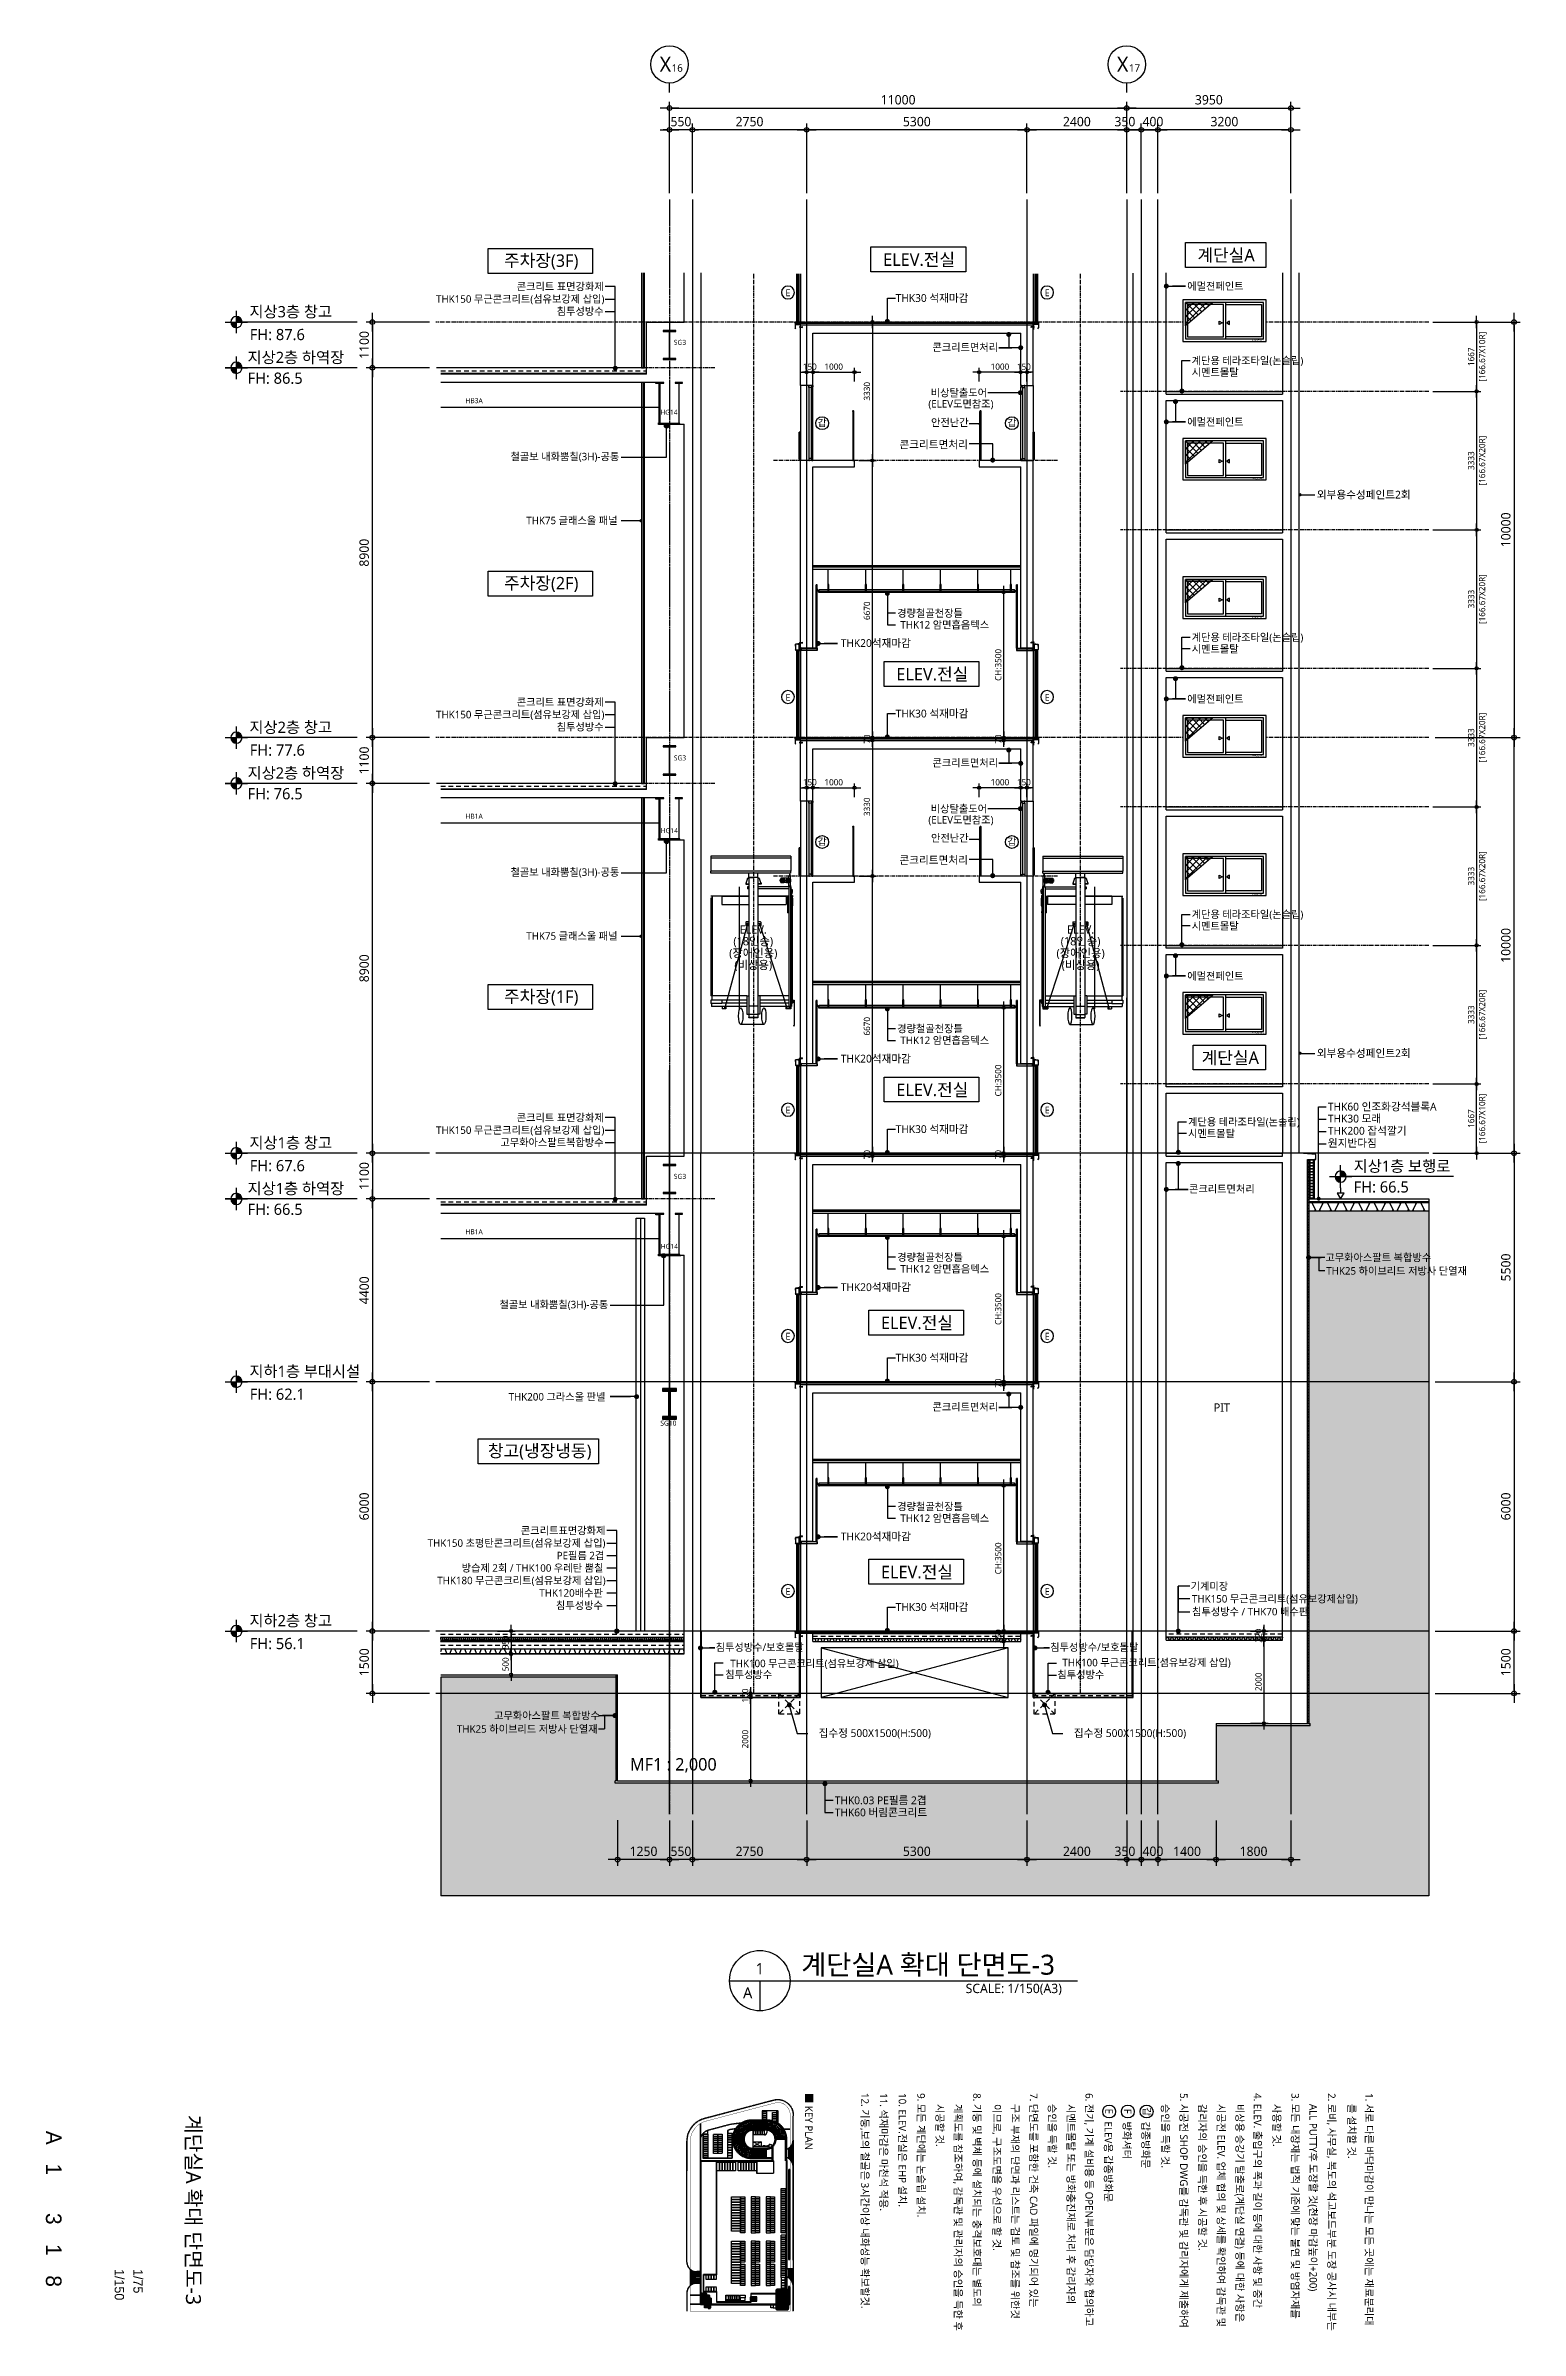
# Model space of a CAD drawing. Header units: millimetres. Extents: x -65167 to 413267, y -17142 to 66587.
# Drawn here: x 334096 to 369569, y 985 to 55963 of the extents above; entities that cross this region are included whole.
import ezdxf
from ezdxf.enums import TextEntityAlignment as Align

# ---------------------------------------------------------------- set-up
doc = ezdxf.new("R2010")
doc.units = ezdxf.units.MM
doc.header["$LTSCALE"] = 75
doc.header["$MEASUREMENT"] = 0
doc.header["$PDSIZE"] = -10
for name, pattern in [('-HID', [2.5, 1.5, -1]), ('CEN', [62, 60, -1, 0, -1]), ('CENTER', [2, 1.25, -0.25, 0.25, -0.25]), ('HID', [2.5, 1.5, -1]), ('HIDDEN', [2, 1, -1])]:
    doc.linetypes.add(name, pattern=pattern)
doc.layers.get('0').update_dxf_attribs({"linetype": 'CONTINUOUS'})
doc.layers.get('Defpoints').update_dxf_attribs({"color": 171, "linetype": 'CONTINUOUS'})
doc.layers.add('1-골조', color=2, linetype='CONTINUOUS', lineweight=0)
for name, color, linetype in [('A-CORE-ELEV', 5, 'CONTINUOUS'), ('A-DOOR', 4, 'CONTINUOUS'), ('A-ETC', 8, 'CONTINUOUS'), ('A-ETC-9', 9, 'CONTINUOUS'), ('A-FIN-6', 6, 'CONTINUOUS'), ('A-SYM', 7, 'CONTINUOUS'), ('CEN', 1, 'CEN'), ('CEN(ST)', 1, 'CENTER'), ('CG-BEAM', 3, 'CONTINUOUS'), ('CON', 2, 'CONTINUOUS'), ('ELE2', 3, 'CONTINUOUS'), ('ELE3', 6, 'CONTINUOUS'), ('ELE6', 8, 'CONTINUOUS'), ('ELE9', 9, 'CONTINUOUS'), ('ELEV', 253, 'CONTINUOUS'), ('ETC', 9, 'CONTINUOUS'), ('FAC', 6, 'CONTINUOUS'), ('FIN', 8, 'CONTINUOUS'), ('FIN(THK20 화강석)', 5, 'CONTINUOUS'), ('FIN(아스콘)', 3, 'CONTINUOUS'), ('FIN(패널-200글라스울)', 4, 'CONTINUOUS'), ('FIN(패널-T75 글라스울)', 6, 'CONTINUOUS'), ('FIN-2', 9, 'CONTINUOUS'), ('HAT 254', 254, 'CONTINUOUS'), ('HAT-252', 252, 'CONTINUOUS'), ('hatch', 8, 'CONTINUOUS'), ('HF', 3, 'CONTINUOUS'), ('INS', 251, 'BATTING'), ('LAND-2', 4, 'CONTINUOUS'), ('LAND-3', 9, 'CONTINUOUS'), ('LED', 7, 'CONTINUOUS'), ('NDIM', 7, 'CONTINUOUS'), ('SASAC 도면명', 2, 'CONTINUOUS'), ('STEEL', 5, 'CONTINUOUS'), ('SYM', 7, 'CONTINUOUS'), ('SYM(AXIS)', 7, 'CONTINUOUS'), ('TEXT', 3, 'CONTINUOUS'), ('TEXT(AXIS)', 2, 'CONTINUOUS'), ('TEXT(MIN)', 7, 'CONTINUOUS'), ('TEXT(NOTE小)', 1, 'CONTINUOUS'), ('TEXT(노트)', 7, 'CONTINUOUS'), ('TEXT(실명)', 3, 'CONTINUOUS'), ('TEXT-TITLE', 6, 'CONTINUOUS'), ('TEXT-기입', 6, 'CONTINUOUS'), ('WAL', 3, 'CONTINUOUS'), ('WID', 4, 'CONTINUOUS'), ('WIN-G', 252, 'CONTINUOUS'), ('wire-meshes', 1, 'CONTINUOUS'), ('XREF', 7, 'CONTINUOUS'), ('방수', 8, 'HIDDEN'), ('배수판', 5, 'CONTINUOUS'), ('초평탄', 4, 'CONTINUOUS'), ('트렌치', 9, 'CONTINUOUS'), ('하지철물', 5, 'CONTINUOUS')]:
    doc.layers.add(name, color=color, linetype=linetype)
doc.styles.add('CGS', font='cgse', dxfattribs={"bigfont": 'cgs'})
doc.styles.add('TE', font='malgun_0.ttf')
doc.styles.add('나눔바른고딕', font='NanumBarunGothic.ttf')
doc.linetypes.add('BATTING', pattern='A,0.0001,-0.1,[134,ltypeshp.shx,S=0.1,R=0,X=-0.1,Y=0],-0.2,[134,ltypeshp.shx,S=0.1,R=180,X=0.1,Y=0],-0.1', length=0.4001)
doc.dimstyles.new('NDIM 1200', dxfattribs={"dimscale": 75, "dimtxt": 3, "dimasz": 1, "dimexe": 2, "dimexo": 2, "dimgap": 1, "dimtad": 1, "dimdec": 0, "dimdsep": 46, "dimtxsty": 'CGS', "dimblk": 'DOT0', "dimcen": 1, "dimdle": 8, "dimclrd": 256, "dimclre": 256, "dimclrt": 256, "dimadec": 0, "dimazin": 0, "dimtfac": 1, "dimtdec": 0, "dimtix": 1, "dimtmove": 2, "dimatfit": 3, "dimldrblk": 'DOT0', "dimfxl": 1, "dimtolj": 1, "dimtzin": 0, "dimlwd": -1, "dimlwe": -1, "dimarcsym": 0})

msp = doc.modelspace()

# ---------------------------------------------------------------- texts
at = {"layer": 'Defpoints', "style": 'TE'}
msp.add_text('MF1 : 2,000', height=300, dxfattribs=at).set_placement((348150.5, 14456.2, 2))
at = {"layer": 'TEXT', "style": '나눔바른고딕'}
msp.add_text('계단실A 확대 단면도-3', height=480, dxfattribs=at).set_placement((352272.4, 9783.3), align=Align.MIDDLE_LEFT)
for s, p in [('1', (351274.2, 9688.7)), ('A', (350983.2, 9106.9))]:
    msp.add_text(s, height=270, dxfattribs=at).set_placement(p, align=Align.MIDDLE)
msp.add_text('SCALE: 1/150(A3)', height=225, dxfattribs=at).set_placement((358540.8, 9325.1), align=Align.TOP_RIGHT)
msp.add_text('12. 기둥,보의 철골은 3시간이상 내화성능 확보할것.', height=180, rotation=270, dxfattribs=at).set_placement((353805.1, 6698.1), align=Align.MIDDLE_LEFT)
at = {"layer": 'TEXT(AXIS)', "style": '나눔바른고딕'}
for s, height, p in [('X', 360, (349003.6, 55515.9)), ('X', 360, (360003.6, 55515.9)), ('16', 180, (349288, 55425.9)), ('17', 180, (360288, 55425.9))]:
    msp.add_text(s, height=height, dxfattribs=at).set_placement(p, align=Align.MIDDLE)
for s, p in [('지상3층 창고', (338995.9, 49561.7)), ('FH: 87.6', (339004.4, 49011.7)), ('지상2층 하역장', (338950.9, 48461.7)), ('FH: 86.5', (338950.9, 47961.7)), ('지상2층 창고', (338995.9, 39561.7)), ('FH: 77.6', (339004.4, 39011.7)), ('지상2층 하역장', (338950.9, 38461.7)), ('FH: 76.5', (338950.9, 37961.7)), ('지상1층 창고', (338995.9, 29561.7)), ('지상1층 창고', (338995.9, 29561.7)), ('FH: 67.6', (339004.4, 29011.7)), ('FH: 67.6', (339004.4, 29011.7)), ('지상1층 보행로', (365560.2, 29000.1)), ('지상1층 하역장', (338950.9, 28461.7)), ('FH: 66.5', (365560.2, 28500.1)), ('FH: 66.5', (338950.9, 27961.7)), ('지하1층 부대시설', (338995.9, 24061.7)), ('FH: 62.1', (339004.4, 23511.7)), ('지하2층 창고', (338995.9, 18061.7)), ('FH: 56.1', (339004.4, 17511.7))]:
    msp.add_text(s, height=270, dxfattribs=at).set_placement(p, align=Align.MIDDLE_LEFT)
at = {"layer": 'TEXT(MIN)', "style": '나눔바른고딕'}
for s, height, p in [('콘크리트 표면강화제', 180, (347519.9, 50167.2)), ('THK150 무근콘크리트(섬유보강제 삽입)', 180, (347536, 49867.2)), ('침투성방수', 180, (347518, 49571.5)), ('철골보 내화뿜칠(3H)-공통', 180, (347895.1, 46075.5)), ('경량철골천장틀', 180, (356160.1, 42307.3)), ('THK12 암면흡음텍스', 180, (356790.3, 42027.3)), ('콘크리트 표면강화제', 180, (347519.9, 40167.2)), ('THK150 무근콘크리트(섬유보강제 삽입)', 180, (347536, 39867.2)), ('침투성방수', 180, (347518, 39571.5)), ('철골보 내화뿜칠(3H)-공통', 180, (347895.1, 36075.5)), ('경량철골천장틀', 180, (356160.1, 32307.3)), ('THK12 암면흡음텍스', 180, (356790.3, 32027.3)), ('콘크리트 표면강화제', 180, (347519.9, 30167.2)), ('THK150 무근콘크리트(섬유보강제 삽입)', 180, (347536, 29867.2)), ('고무화아스팔트복합방수', 180, (347518, 29571.5)), ('콘크리트면처리', 180, (363180.4, 28451.9)), ('경량철골천장틀', 180, (356160.1, 26807.3, 0)), ('THK12 암면흡음텍스', 180, (356790.3, 26527.3, 0)), ('철골보 내화뿜칠(3H)-공통', 180, (347629.7, 25669.3, 0)), ('THK200 그라스울 판넬', 180, (347559.3, 23450.3, 0)), ('경량철골천장틀', 180, (356160.1, 20807.3, 0)), ('콘크리트표면강화제', 180, (347559.1, 20229.7)), ('THK12 암면흡음텍스', 180, (356790.3, 20527.3, 0)), ('THK150 초평탄콘크리트(섬유보강제 삽입)', 180, (347560.4, 19929.7)), ('방습제 2회 / THK100 우레탄 뿜칠', 180, (347512.2, 19329.7)), ('PE필름 2겹', 180, (347534, 19629.7)), ('THK180 무근콘크리트(섬유보강제 삽입)', 180, (347565.4, 19029.7)), ('THK120배수판', 180, (347498.9, 18729.7)), ('침투성방수', 180, (347498.9, 18429.7)), ('침투성방수/보호몰탈', 180, (352331.4, 17423.2)), ('THK100 무근콘크리트(섬유보강제 삽입)', 180, (354614.9, 17033)), ('침투성방수/보호몰탈', 180, (360380, 17423.2)), ('THK100 무근콘크리트(섬유보강제 삽입)', 180, (362603.6, 17054.4)), ('침투성방수', 180, (351572.4, 16768)), ('침투성방수', 180, (359561.1, 16763.1)), ('집수정 500X1500(H:500)', 187.5, (355391.5, 15356.8)), ('집수정 500X1500(H:500)', 187.5, (361531.5, 15356.8))]:
    msp.add_text(s, height=height, dxfattribs=at).set_placement(p, align=Align.MIDDLE_RIGHT)
for s, p in [('에멀젼페인트', (361557.4, 50176.5)), ('계단용 테라조타일(논슬립)', (361662.9, 48384.4)), ('시멘트몰탈', (361662.9, 48104.4)), ('(ELEV도면참조)', (355328.2, 47344.3)), ('비상탈출도어', (355386, 47610.9)), ('안전난간', (355393.1, 46895.5)), ('에멀젼페인트', (361557.4, 46909.7)), ('THK75 글래스울 패널', (345656.7, 44538.5)), ('계단용 테라조타일(논슬립)', (361662.9, 41726.1)), ('시멘트몰탈', (361662.9, 41446.1)), ('에멀젼페인트', (361557.4, 40243.1)), ('(ELEV도면참조)', (355328.2, 37333.5)), ('비상탈출도어', (355386, 37600)), ('안전난간', (355393.1, 36895.5)), ('THK75 글래스울 패널', (345656.7, 34538.5)), ('시멘트몰탈', (361662.9, 34779.4)), ('계단용 테라조타일(논슬립)', (361662.9, 35059.4)), ('에멀젼페인트', (361557.4, 33576.4)), ('시멘트몰탈', (361576.8, 29785.8)), ('계단용 테라조타일(논슬립)', (361576.8, 30065.8)), ('고무화아스팔트 복합방수', (364878.9, 26802)), ('THK25 하이브리드 저방사 단열재', (364901.1, 26479.7)), ('기계미장', (361638.4, 18890.8)), ('THK150 무근콘크리트(섬유보강제삽입)', (361670.6, 18588.4)), ('침투성방수 / THK70 배수판', (361671.7, 18278.7))]:
    msp.add_text(s, height=180, dxfattribs=at).set_placement(p, align=Align.MIDDLE_LEFT)
for p in [(357008, 48705.7), (357008, 38705.7), (357008, 23205.7, 0)]:
    msp.add_text('콘크리트면처리', height=180, rotation=360, dxfattribs=at).set_placement(p, align=Align.MIDDLE_RIGHT)
msp.add_text('PIT', height=200, dxfattribs=at).set_placement((362389.6, 23191.3), align=Align.MIDDLE_CENTER)
for s, p in [('THK25 하이브리드 저방사 단열재', (343987.3, 15455.6)), ('고무화아스팔트 복합방수', (344880.8, 15777.9))]:
    msp.add_text(s, height=180, rotation=360, dxfattribs=at).set_placement(p, align=Align.MIDDLE_LEFT)
at = {"layer": 'TEXT(노트)', "style": '나눔바른고딕'}
for s, height, p in [('THK30 석재마감', 187.5, (354542.4, 49890.9)), ('SG3', 120, (349206.1, 48824, 0)), ('HB3A', 120, (344193.7, 47420.2)), ('HG14', 120, (348879.9, 47141.5)), ('콘크리트면처리', 187.5, (354634.2, 46365.6)), ('외부용수성페인트2회', 187.5, (364673.9, 45157.7)), ('THK30 석재마감', 187.5, (354542.4, 39890.9)), ('SG3', 120, (349206.1, 38824, 0)), ('HB1A', 120, (344193.7, 37420.2)), ('HG14', 120, (348888.4, 37073.6)), ('콘크리트면처리', 187.5, (354634.2, 36365.6)), ('외부용수성페인트2회', 187.5, (364673.9, 31717.8)), ('THK30 석재마감', 187.5, (354542.4, 29890.9)), ('SG3', 120, (349206.1, 28754, 0)), ('HB1A', 120, (344193.7, 27420.2)), ('HG14', 120, (348888.4, 27070.2)), ('THK30 석재마감', 187.5, (354542.4, 24390.9, 0)), ('SG10', 120, (348882.7, 22815.6)), ('THK30 석재마감', 187.5, (354542.4, 18390.9, 0)), ('THK0.03 PE필름 2겹', 187.5, (353078.1, 13738.5)), ('THK60 버림콘크리트', 187.5, (353078.1, 13448))]:
    msp.add_text(s, height=height, dxfattribs=at).set_placement(p, align=Align.MIDDLE_LEFT)
for p in [(354910.1, 41587.3), (354910.1, 31587.3), (354910.1, 26087.3, 0), (354910.1, 20087.3, 0)]:
    msp.add_text('THK20석재마감', height=187.5, dxfattribs=at).set_placement(p, align=Align.MIDDLE_RIGHT)
for s, p in [('ELEV.', (351116.7, 34692.9, 0)), ('ELEV.', (358991.3, 34692.9, 0)), ('(장애인용)', (351116.7, 34119.5, 0)), ('(18인승)', (351116.7, 34406.2, 0)), ('(장애인용)', (358991.3, 34119.5, 0)), ('(18인승)', (358991.3, 34406.2, 0)), ('(비상용)', (351116.7, 33832.9, 0)), ('(비상용)', (358991.3, 33832.9, 0))]:
    msp.add_text(s, height=200, dxfattribs=at).set_placement(p, align=Align.MIDDLE)
for s, p in [('THK60 인조화강석블록A', (364940.9, 30431.2)), ('THK30 모래', (364940.9, 30144.2)), ('THK200 잡석깔기', (364940.9, 29850.8)), ('원지반다짐', (364940.9, 29557.4))]:
    msp.add_text(s, height=187.5, rotation=360, dxfattribs=at).set_placement(p, align=Align.MIDDLE_LEFT)
at = {"layer": 'TEXT(실명)', "style": '나눔바른고딕'}
for s, p in [('주차장(3F)', (346015.6, 50777.2)), ('ELEV.전실', (355106.8, 50820)), ('계단실A', (362490.8, 50925)), ('주차장(2F)', (346015.6, 43014.8)), ('ELEV.전실', (355425.4, 40842.5)), ('주차장(1F)', (346015.6, 33065.5)), ('계단실A', (362592.1, 31612)), ('ELEV.전실', (355425.4, 30842.5)), ('ELEV.전실', (355055.9, 25233.9, 0)), ('창고(냉장냉동)', (345978.9, 22136.5)), ('ELEV.전실', (355055.9, 19237.2, 0))]:
    msp.add_text(s, height=300, dxfattribs=at).set_placement(p, align=Align.MIDDLE)
at = {"layer": 'TEXT-TITLE', "style": '나눔바른고딕'}
msp.add_text('계단실A 확대 단면도-3', height=360, rotation=270, dxfattribs=at).set_placement((337650, 3881.8), align=Align.MIDDLE_CENTER)
at = {"layer": 'TEXT-기입', "style": 'CGS'}
for s, p in [('A', (334288.4, 5619.2)), ('1', (334288.4, 4859.8)), ('3', (334288.4, 3669.2)), ('1', (334288.4, 2919.2)), ('8', (334288.4, 2169.2))]:
    msp.add_text(s, height=375, rotation=270, dxfattribs=at).set_placement(p, align=Align.MIDDLE_CENTER)
for s, p in [('1/150', (335686.9, 2459.7)), ('1/75', (336136.9, 2459.7))]:
    msp.add_text(s, height=225, rotation=270, dxfattribs=at).set_placement(p, align=Align.BOTTOM_LEFT)

# ---------------------------------------------------------------- blocks, each defined once
blk = doc.blocks.new('A$C25f2d0dc')
at = {"layer": '1-골조'}
blk.add_line((0, 0), (300, 0), dxfattribs=at)
at = {"layer": 'A-CORE-ELEV', "color": 6, "linetype": 'Continuous'}
for p, q in [((-120, 78), (-122, 78)), ((-122, 78), (-122, -39)), ((-120, 45), (-120, 86)), ((-120, 78), (-120, -39)), ((-117, 45), (-120, 45)), ((-117, 45), (-117, 86)), ((-31, 90), (-116, 90)), ((-31, 87), (-116, 87)), ((-30, 10), (-32, 10)), ((-32, -45), (-32, 10)), ((-30, -10), (-30, 86)), ((-30, -45), (-30, 10)), ((-10, 2), (-30, 2)), ((-27, -10), (-27, 86)), ((-13, 128), (-14, 129)), ((-14, 128), (-13, 128)), ((-13, 122), (-14, 122)), ((-13, 122), (-14, 121)), ((-13, 128), (-7, 128)), ((-7, 122), (-13, 122)), ((0, 15), (-10, 2)), ((-6, 132), (47, 135)), ((-6, 132), (51, 132)), ((-6, 118), (47, 115)), ((-6, 118), (51, 118)), ((47, 115), (47, 135)), ((51, 118), (51, 132)), ((-105, -60), (-121, -41)), ((-104, -59), (-120, -40)), ((-105, -60), (-104, -59)), ((-30, -45), (-32, -45)), ((-27, -10), (-30, -10)), ((-29, -32), (18, -32)), ((-29, -34), (18, -34)), ((-130, -2165), (-130, -2300)), ((-129, -2165), (-129, -2299)), ((-4, -2190), (-129, -2190)), ((-126, -2193), (-126, -2203)), ((-7, -2193), (-126, -2193)), ((-7, -2193), (-7, -2203)), ((-4, -2190), (-4, -2206)), ((0, -2216), (0, -2160)), ((-113, -2319), (-130, -2300)), ((-129, -2206), (-4, -2206)), ((-112, -2318), (-129, -2299)), ((-126, -2203), (-7, -2203)), ((-113, -2319), (-112, -2318)), ((-15, -2276), (-16, -2275)), ((-16, -2277), (-15, -2276)), ((-15, -2283), (-16, -2282)), ((-15, -2283), (-16, -2283)), ((-15, -2276), (-9, -2276)), ((-9, -2283), (-15, -2283)), ((-8, -2272), (47, -2270)), ((-8, -2272), (51, -2272)), ((-8, -2286), (47, -2289)), ((-8, -2286), (51, -2286)), ((47, -2289), (47, -2270)), ((51, -2286), (51, -2272))]:
    blk.add_line(p, q, dxfattribs=at)
at = {"layer": 'A-CORE-ELEV', "color": 4, "linetype": 'Continuous'}
for p, q in [((-99, -45), (-99, -2149)), ((-99, -45), (-74, -45)), ((-74, -45), (-74, -2149)), ((-62, -45), (-62, -2163)), ((-62, -45), (-37, -45)), ((-37, -45), (-37, -2163)), ((-74, -2149), (-99, -2149)), ((-37, -2163), (-62, -2163))]:
    blk.add_line(p, q, dxfattribs=at)
at = {"layer": 'A-CORE-ELEV', "color": 9, "linetype": 'Continuous'}
blk.add_line((0, -60), (0, -2160), dxfattribs=at)
at = {"layer": 'A-CORE-ELEV', "color": 6, "linetype": 'Continuous'}
for points in [[(-65, 90), (0, 90), (0, 155), (-2, 155, 0.414214), (-6, 151), (-6, 100, -0.414214), (-10, 96), (-61, 96, 0.414214), (-65, 92)], [(17, -27, -0.414214), (19, -29), (19, -30), (-6, -30), (-6, 2), (-5, 2, -0.414214), (-3, 0), (-3, -25, 0.414214), (-1, -27)], [(-8, -2220), (-8, -2334, 0.414214), (-2, -2340), (0, -2340), (0, -2206), (-109, -2206), (-109, -2208, 0.414214), (-103, -2214), (-14, -2214, -0.414214)]]:
    blk.add_lwpolyline(points, format="xyb", close=True, dxfattribs=at)
for points in [[(-14, 128), (-18, 128), (-18, 122), (-14, 122)], [(-7, 118), (-13, 118), (-14, 119), (-14, 131), (-13, 132), (-7, 132)], [(-6, 116), (-7, 116), (-7, 134), (-6, 134)], [(-16, -2276), (-20, -2276), (-20, -2283), (-16, -2283)], [(-9, -2286), (-15, -2286), (-16, -2285), (-16, -2273), (-15, -2272), (-9, -2272)], [(-8, -2289), (-9, -2289), (-9, -2270), (-8, -2270)]]:
    blk.add_lwpolyline(points, dxfattribs=at)
for points in [[(18, -58), (-29, -58), (-29, -32), (-20, -32), (-20, -30), (-30, -30), (-30, -60), (20, -60), (20, -30), (10, -30), (10, -32), (18, -32)], [(-106, -2160), (-101, -2160), (-101, -2162), (-95, -2162), (-95, -2160), (-89, -2160), (-89, -2162), (-84, -2162), (-84, -2160), (-78, -2160), (-78, -2162), (-72, -2162), (-72, -2160), (-64, -2160), (-64, -2171), (-33, -2171), (-33, -2160), (-5, -2160), (-5, -2165), (-10, -2165), (-10, -2176), (-5, -2176), (-5, -2185), (-15, -2185), (-15, -2171), (-27, -2171), (-27, -2185), (-82, -2185), (-82, -2176), (-72, -2176), (-72, -2171), (-115, -2171), (-115, -2176), (-105, -2176), (-105, -2185), (-129, -2185), (-129, -2165), (-130, -2165), (-130, -2163), (-128, -2160), (-112, -2160), (-112, -2162), (-106, -2162)]]:
    blk.add_lwpolyline(points, close=True, dxfattribs=at)
blk.add_circle((-3, -2166), 2.5, dxfattribs=at)
for centre, radius, start, end in [((-116, 86), 4, 90, 180), ((-116, 86), 1, 90, 180), ((-31, 86), 4, 0, 90), ((-31, 86), 1, 0, 90), ((-119, -39), 2.5, 180, 220), ((-119, -39), 1, 180, 220), ((-3, -2157), 3.63, 226.3972, 313.6028)]:
    blk.add_arc(centre, radius, start, end, dxfattribs=at)
at = {"layer": 'A-FIN-6'}
for p, q in [((400, -10), (-6, -10)), ((398, -12), (-6, -12)), ((398, -58), (20, -58)), ((400, -60), (20, -60)), ((398, -12), (398, -58)), ((400, -10), (400, -60))]:
    blk.add_line(p, q, dxfattribs=at)
blk = doc.blocks.new('ELEV비상도어1')
at = {"color": 252, "linetype": 'Continuous'}
for p, q in [((162556, 62412), (162556, 63062)), ((162586, 63062), (162556, 63062)), ((162586, 63032), (162556, 63032)), ((162586, 62752), (162556, 62752)), ((162586, 62722), (162556, 62722)), ((162559, 62412), (162559, 63062)), ((162583, 62412), (162583, 63062)), ((162586, 62412), (162586, 63062)), ((162586, 62442), (162556, 62442)), ((162586, 62412), (162556, 62412))]:
    blk.add_line(p, q, dxfattribs=at)
at = {"layer": 'A-DOOR', "color": 8, "linetype": 'Continuous'}
for p, q in [((162586, 64182), (162586, 62382)), ((162786, 64137), (162786, 62412))]:
    blk.add_line(p, q, dxfattribs=at)
at = {"layer": 'A-DOOR', "linetype": 'Continuous'}
for points in [[(162856, 64182), (162886, 64182), (162886, 64152), (162846, 64152), (162846, 64137), (162786, 64137), (162786, 64152), (162786, 64182), (162806, 64182)], [(162856, 62382), (162886, 62382), (162886, 62412), (162846, 62412), (162846, 62427), (162786, 62427), (162786, 62412), (162786, 62382), (162806, 62382)]]:
    blk.add_lwpolyline(points, dxfattribs=at)
blk.add_lwpolyline([(162886, 64152), (162846, 64152), (162846, 62412), (162886, 62412)], close=True, dxfattribs=at)
blk = doc.blocks.new('DOT0')
blk.add_line((-3, 0), (3, 0))
at = {"color": 6}
blk.add_circle((0, 0), 0.75, dxfattribs=at)
blk = doc.blocks.new('*D1432')
at = {"layer": 'Defpoints', "color": 0, "ltscale": 0.4, "transparency": 16777216}
for p in [(356718, 42812), (357143, 42812), (356718, 39312)]:
    blk.add_point(p, dxfattribs=at)
at = {"layer": 'NDIM', "ltscale": 0.4, "transparency": 16777216}
for p, q in [((356818, 42812), (357243, 42812)), ((357143, 39362), (357143, 42762)), ((356818, 39312), (357243, 39312))]:
    blk.add_line(p, q, dxfattribs=at)
at = {"layer": 'NDIM', "ltscale": 0.4, "transparency": 16777216, "xscale": 50, "yscale": 50, "zscale": 50}
for p, rotation in [((357143, 42812), 90), ((357143, 39312), 270)]:
    blk.add_blockref('DOT0', p, dxfattribs=dict(at, rotation=rotation))
at = {"layer": 'NDIM', "ltscale": 0.4, "transparency": 16777216, "insert": (357011, 41062), "char_height": 150, "attachment_point": 5, "rotation": 90, "style": '나눔바른고딕'}
blk.add_mtext('\\A1;CH:3500', dxfattribs=at)
blk = doc.blocks.new('*D1433')
at = {"layer": 'Defpoints', "color": 0, "ltscale": 0.4, "transparency": 16777216}
for p in [(356718, 39312), (356718, 39242), (357143, 39242)]:
    blk.add_point(p, dxfattribs=at)
at = {"layer": 'NDIM', "ltscale": 0.4, "transparency": 16777216}
for p, q in [((356818, 39312), (357243, 39312)), ((356818, 39242), (357243, 39242)), ((357143, 39362), (357143, 39412)), ((357143, 39312), (357143, 39242)), ((357143, 39192), (357143, 39142))]:
    blk.add_line(p, q, dxfattribs=at)
at = {"layer": 'NDIM', "ltscale": 0.4, "transparency": 16777216, "xscale": 50, "yscale": 50, "zscale": 50}
for p, rotation in [((357143, 39312), 270), ((357143, 39242), 90)]:
    blk.add_blockref('DOT0', p, dxfattribs=dict(at, rotation=rotation))
at = {"layer": 'NDIM', "ltscale": 0.4, "transparency": 16777216, "insert": (357011, 39277), "char_height": 150, "attachment_point": 5, "rotation": 90, "style": '나눔바른고딕'}
blk.add_mtext('\\A1;70', dxfattribs=at)
blk = doc.blocks.new('*D1434')
at = {"layer": 'Defpoints', "color": 0, "ltscale": 0.4, "transparency": 16777216}
for p in [(353559, 45982), (353984, 45982), (353559, 39312)]:
    blk.add_point(p, dxfattribs=at)
at = {"layer": 'NDIM', "ltscale": 0.4, "transparency": 16777216}
for p, q in [((353659, 45982), (354084, 45982)), ((353984, 39362), (353984, 45932)), ((353659, 39312), (354084, 39312))]:
    blk.add_line(p, q, dxfattribs=at)
at = {"layer": 'NDIM', "ltscale": 0.4, "transparency": 16777216, "xscale": 50, "yscale": 50, "zscale": 50}
for p, rotation in [((353984, 45982), 90), ((353984, 39312), 270)]:
    blk.add_blockref('DOT0', p, dxfattribs=dict(at, rotation=rotation))
at = {"layer": 'NDIM', "ltscale": 0.4, "transparency": 16777216, "insert": (353853, 42366), "char_height": 150, "attachment_point": 5, "rotation": 90, "style": '나눔바른고딕'}
blk.add_mtext('\\A1;6670', dxfattribs=at)
blk = doc.blocks.new('*D1435')
at = {"layer": 'Defpoints', "color": 0, "ltscale": 0.4, "transparency": 16777216}
for p in [(353559, 39312), (353559, 39242), (353984, 39242)]:
    blk.add_point(p, dxfattribs=at)
at = {"layer": 'NDIM', "ltscale": 0.4, "transparency": 16777216}
for p, q in [((353659, 39312), (354084, 39312)), ((353659, 39242), (354084, 39242)), ((353984, 39362), (353984, 39412)), ((353984, 39312), (353984, 39242)), ((353984, 39192), (353984, 39142))]:
    blk.add_line(p, q, dxfattribs=at)
at = {"layer": 'NDIM', "ltscale": 0.4, "transparency": 16777216, "xscale": 50, "yscale": 50, "zscale": 50}
for p, rotation in [((353984, 39312), 270), ((353984, 39242), 90)]:
    blk.add_blockref('DOT0', p, dxfattribs=dict(at, rotation=rotation))
at = {"layer": 'NDIM', "ltscale": 0.4, "transparency": 16777216, "insert": (353853, 39277), "char_height": 150, "attachment_point": 5, "rotation": 90, "style": '나눔바른고딕'}
blk.add_mtext('\\A1;70', dxfattribs=at)
blk = doc.blocks.new('*D1436')
at = {"layer": 'Defpoints', "color": 0, "ltscale": 0.4, "transparency": 16777216}
for p in [(353559, 49312), (353559, 45982), (353984, 45982)]:
    blk.add_point(p, dxfattribs=at)
at = {"layer": 'NDIM', "ltscale": 0.4, "transparency": 16777216}
for p, q in [((353659, 49312), (354084, 49312)), ((353984, 49262), (353984, 46032)), ((353659, 45982), (354084, 45982))]:
    blk.add_line(p, q, dxfattribs=at)
at = {"layer": 'NDIM', "ltscale": 0.4, "transparency": 16777216, "xscale": 50, "yscale": 50, "zscale": 50}
for p, rotation in [((353984, 49312), 90), ((353984, 45982), 270)]:
    blk.add_blockref('DOT0', p, dxfattribs=dict(at, rotation=rotation))
at = {"layer": 'NDIM', "ltscale": 0.4, "transparency": 16777216, "insert": (353853, 47647), "char_height": 150, "attachment_point": 5, "rotation": 90, "style": '나눔바른고딕'}
blk.add_mtext('\\A1;3330', dxfattribs=at)
blk = doc.blocks.new('*D1437')
at = {"layer": 'Defpoints', "color": 0, "ltscale": 0.4, "transparency": 16777216}
for p in [(353552, 48107), (352552, 47782), (353552, 47782)]:
    blk.add_point(p, dxfattribs=at)
at = {"layer": 'NDIM', "ltscale": 0.4, "transparency": 16777216}
for p, q in [((352552, 47882), (352552, 48207)), ((352602, 48107), (353502, 48107)), ((353552, 47882), (353552, 48207))]:
    blk.add_line(p, q, dxfattribs=at)
at = {"layer": 'NDIM', "ltscale": 0.4, "transparency": 16777216, "xscale": 50, "yscale": 50, "zscale": 50, "rotation": 180}
blk.add_blockref('DOT0', (352552, 48107), dxfattribs=at)
at = {"layer": 'NDIM', "ltscale": 0.4, "transparency": 16777216, "xscale": 50, "yscale": 50, "zscale": 50}
blk.add_blockref('DOT0', (353552, 48107), dxfattribs=at)
at = {"layer": 'NDIM', "ltscale": 0.4, "transparency": 16777216, "insert": (353052, 48238), "char_height": 150, "attachment_point": 5, "style": '나눔바른고딕'}
blk.add_mtext('\\A1;1000', dxfattribs=at)
blk = doc.blocks.new('*D1438')
at = {"layer": 'Defpoints', "color": 0, "ltscale": 0.4, "transparency": 16777216}
for p in [(352552, 48107), (352402, 47782), (352552, 47782)]:
    blk.add_point(p, dxfattribs=at)
at = {"layer": 'NDIM', "ltscale": 0.4, "transparency": 16777216}
for p, q in [((352352, 48107), (352302, 48107)), ((352402, 47882), (352402, 48207)), ((352402, 48107), (352552, 48107)), ((352552, 47882), (352552, 48207)), ((352602, 48107), (352652, 48107))]:
    blk.add_line(p, q, dxfattribs=at)
at = {"layer": 'NDIM', "ltscale": 0.4, "transparency": 16777216, "xscale": 50, "yscale": 50, "zscale": 50}
blk.add_blockref('DOT0', (352402, 48107), dxfattribs=at)
at = {"layer": 'NDIM', "ltscale": 0.4, "transparency": 16777216, "xscale": 50, "yscale": 50, "zscale": 50, "rotation": 180}
blk.add_blockref('DOT0', (352552, 48107), dxfattribs=at)
at = {"layer": 'NDIM', "ltscale": 0.4, "transparency": 16777216, "insert": (352477, 48238), "char_height": 150, "attachment_point": 5, "style": '나눔바른고딕'}
blk.add_mtext('\\A1;150', dxfattribs=at)
blk = doc.blocks.new('*D1439')
at = {"layer": 'Defpoints', "color": 0, "ltscale": 0.4, "transparency": 16777216}
for p in [(356552, 48107), (356552, 47782), (357552, 47782)]:
    blk.add_point(p, dxfattribs=at)
at = {"layer": 'NDIM', "ltscale": 0.4, "transparency": 16777216}
for p, q in [((356552, 47882), (356552, 48207)), ((357502, 48107), (356602, 48107)), ((357552, 47882), (357552, 48207))]:
    blk.add_line(p, q, dxfattribs=at)
at = {"layer": 'NDIM', "ltscale": 0.4, "transparency": 16777216, "xscale": 50, "yscale": 50, "zscale": 50, "rotation": 180}
blk.add_blockref('DOT0', (356552, 48107), dxfattribs=at)
at = {"layer": 'NDIM', "ltscale": 0.4, "transparency": 16777216, "xscale": 50, "yscale": 50, "zscale": 50}
blk.add_blockref('DOT0', (357552, 48107), dxfattribs=at)
at = {"layer": 'NDIM', "ltscale": 0.4, "transparency": 16777216, "insert": (357052, 48238), "char_height": 150, "attachment_point": 5, "style": '나눔바른고딕'}
blk.add_mtext('\\A1;1000', dxfattribs=at)
blk = doc.blocks.new('*D1440')
at = {"layer": 'Defpoints', "color": 0, "ltscale": 0.4, "transparency": 16777216}
for p in [(357552, 48107), (357552, 47782), (357702, 47782)]:
    blk.add_point(p, dxfattribs=at)
at = {"layer": 'NDIM', "ltscale": 0.4, "transparency": 16777216}
for p, q in [((357502, 48107), (357452, 48107)), ((357552, 47882), (357552, 48207)), ((357702, 48107), (357552, 48107)), ((357702, 47882), (357702, 48207)), ((357752, 48107), (357802, 48107))]:
    blk.add_line(p, q, dxfattribs=at)
at = {"layer": 'NDIM', "ltscale": 0.4, "transparency": 16777216, "xscale": 50, "yscale": 50, "zscale": 50}
blk.add_blockref('DOT0', (357552, 48107), dxfattribs=at)
at = {"layer": 'NDIM', "ltscale": 0.4, "transparency": 16777216, "xscale": 50, "yscale": 50, "zscale": 50, "rotation": 180}
blk.add_blockref('DOT0', (357702, 48107), dxfattribs=at)
at = {"layer": 'NDIM', "ltscale": 0.4, "transparency": 16777216, "insert": (357627, 48238), "char_height": 150, "attachment_point": 5, "style": '나눔바른고딕'}
blk.add_mtext('\\A1;150', dxfattribs=at)
blk = doc.blocks.new('A$C19853FC8')
at = {"layer": 'SYM'}
for p, q in [((3600, 1800), (0, 1800)), ((1800, 0), (1800, 3600))]:
    blk.add_line(p, q, dxfattribs=at)
blk.add_circle((1800, 1800), 900, dxfattribs=at)
for points in [[(900, 1800), (1800, 2700), (914, 1959), (1643, 2686)], [(914, 1959), (1643, 2686), (954, 2112), (1492, 2646)], [(954, 2112), (1492, 2646), (1025, 2260), (1346, 2576)], [(1025, 2260), (1346, 2576), (1109, 2378), (1222, 2491)], [(1800, 900), (2700, 1800), (1959, 914), (2686, 1643)], [(1959, 914), (2686, 1643), (2112, 954), (2646, 1492)], [(2112, 954), (2646, 1492), (2260, 1025), (2576, 1346)], [(2260, 1025), (2576, 1346), (2378, 1109), (2491, 1222)]]:
    blk.add_solid(points, dxfattribs=at)
at = {"layer": 'SYM', "linetype": 'Continuous'}
for points in [[(1800, 2700), (1800, 1800), (900, 1800)], [(2700, 1800), (1800, 900), (1800, 1800)]]:
    blk.add_solid(points, dxfattribs=at)
blk = doc.blocks.new('A$C52140DF3')
at = {"layer": 'ELEV'}
for p, q in [((38, 3500, 0), (38, 3137, 0)), ((38, 3500, 0), (1963, 3500, 0)), ((38, 3450, 0), (1963, 3450, 0)), ((1963, 3500, 0), (1963, 3137, 0)), ((35, 2766, 0), (36, 2767, 0)), ((35, 2765, 0), (35, 2766, 0)), ((35, 2766, 0), (35, 2766, 0)), ((35, 2620, 0), (35, 2765, 0)), ((36, 2914, 0), (309, 2914, 0)), ((36, 2767, 0), (37, 2767, 0)), ((37, 2767, 0), (38, 2768, 0)), ((38, 3087, 0), (38, 3137, 0)), ((38, 3137, 0), (1963, 3137, 0)), ((38, 3087, 0), (1963, 3087, 0)), ((38, 2768, 0), (41, 2768, 0)), ((38, 2760, 0), (833, 2760, 0)), ((38, 2760, 0), (38, -177, 0)), ((41, 2760, 0), (41, 3030, 0)), ((81, 3030, 0), (41, 3030, 0)), ((81, 3027, 0), (41, 3027, 0)), ((43, 2943, 0), (45, 2943, 0)), ((43, 2943, 0), (43, 2885, 0)), ((43, 2885, 0), (45, 2885, 0)), ((44, 2792, 0), (44, 2760, 0)), ((44, 2792, 0), (46, 2792, 0)), ((44, 2792, 0), (46, 2792, 0)), ((44, 2760, 0), (44, -177, 0)), ((48, 2934, 0), (45, 2943, 0)), ((48, 2894, 0), (45, 2885, 0)), ((46, 2792, 0), (48, 2783, 0)), ((48, 2934, 0), (52, 2934, 0)), ((48, 2894, 0), (52, 2894, 0)), ((48, 2783, 0), (52, 2783, 0)), ((52, 2934, 0), (55, 2943, 0)), ((52, 2894, 0), (55, 2885, 0)), ((52, 2783, 0), (54, 2792, 0)), ((54, 3030, 0), (54, 3036, 0)), ((54, 2792, 0), (55, 2792, 0)), ((54, 2792, 0), (55, 2792, 0)), ((55, 3037, 0), (56, 3037, 0)), ((68, 3037, 0), (55, 3037, 0)), ((56, 3035, 0), (55, 3035, 0)), ((55, 2943, 0), (57, 2943, 0)), ((55, 2885, 0), (57, 2885, 0)), ((55, 2792, 0), (55, 2760, 0)), ((56, 3037, 0), (56, 3036, 0)), ((56, 3036, 0), (57, 3036, 0)), ((57, 3036, 0), (56, 3035, 0)), ((56, 3035, 0), (56, 3035, 0)), ((58, 3066, 0), (57, 3065, 0)), ((57, 3065, 0), (57, 3037, 0)), ((67, 3065, 0), (57, 3065, 0)), ((57, 3030, 0), (57, 3036, 0)), ((57, 3036, 0), (59, 3036, 0)), ((57, 3030, 0), (57, 3027, 0)), ((57, 2943, 0), (57, 2885, 0)), ((57, 2930, 0), (74, 2930, 0)), ((57, 2898, 0), (74, 2898, 0)), ((58, 3066, 0), (58, 3037, 0)), ((66, 3066, 0), (58, 3066, 0)), ((58, 3030, 0), (58, 3027, 0)), ((59, 3036, 0), (61, 3037, 0)), ((61, 3037, 0), (63, 3037, 0)), ((63, 3037, 0), (65, 3036, 0)), ((65, 3036, 0), (67, 3036, 0)), ((66, 3066, 0), (67, 3065, 0)), ((66, 3066, 0), (66, 3037, 0)), ((66, 3030, 0), (66, 3027, 0)), ((67, 3065, 0), (67, 3037, 0)), ((68, 3037, 0), (67, 3036, 0)), ((67, 3036, 0), (67, 3036, 0)), ((67, 3036, 0), (67, 3035, 0)), ((67, 3030, 0), (67, 3036, 0)), ((67, 3035, 0), (67, 3035, 0)), ((67, 3035, 0), (68, 3035, 0)), ((67, 3030, 0), (67, 3027, 0)), ((70, 3030, 0), (70, 3036, 0)), ((74, 2930, 0), (74, 2898, 0)), ((74, 2930, 0), (75, 2929, 0)), ((74, 2898, 0), (75, 2899, 0)), ((75, 2929, 0), (75, 2899, 0)), ((77, 2922, 0), (78, 2923, 0)), ((77, 2922, 0), (77, 2905, 0)), ((77, 2905, 0), (78, 2904, 0)), ((78, 2923, 0), (78, 2904, 0)), ((78, 2923, 0), (81, 2923, 0)), ((78, 2904, 0), (81, 2904, 0)), ((81, 2760, 0), (81, 3030, 0)), ((81, 2959, 0), (81, 2869, 0)), ((81, 2959, 0), (84, 2959, 0)), ((81, 2869, 0), (84, 2869, 0)), ((84, 2966, 0), (84, 2861, 0)), ((84, 2966, 0), (277, 2966, 0)), ((84, 2861, 0), (87, 2861, 0)), ((87, 2861, 0), (87, 2859, 0)), ((87, 2859, 0), (141, 2859, 0)), ((88, 2760, 0), (88, -177, 0)), ((94, 2966, 0), (94, 2859, 0)), ((127, 2957, 0), (94, 2957, 0)), ((94, 2949, 0), (94, 2950, 0)), ((94, 2950, 0), (94, 2950, 0)), ((95, 2948, 0), (94, 2949, 0)), ((94, 2949, 0), (94, 2949, 0)), ((94, 2878, 0), (94, 2879, 0)), ((94, 2879, 0), (94, 2879, 0)), ((94, 2879, 0), (95, 2879, 0)), ((94, 2878, 0), (94, 2878, 0)), ((127, 2871, 0), (94, 2871, 0)), ((94, 2863, 0), (108, 2863, 0)), ((96, 2948, 0), (95, 2948, 0)), ((95, 2879, 0), (96, 2880, 0)), ((96, 2948, 0), (131, 2948, 0)), ((96, 2880, 0), (131, 2880, 0)), ((108, 2864, 0), (108, 2863, 0)), ((108, 2864, 0), (131, 2864, 0)), ((132, 2962, 0), (127, 2962, 0)), ((127, 2961, 0), (127, 2962, 0)), ((127, 2961, 0), (127, 2953, 0)), ((127, 2960, 0), (127, 2961, 0)), ((127, 2961, 0), (127, 2961, 0)), ((127, 2959, 0), (127, 2960, 0)), ((127, 2960, 0), (127, 2960, 0)), ((132, 2959, 0), (127, 2959, 0)), ((127, 2958, 0), (127, 2959, 0)), ((127, 2957, 0), (127, 2958, 0)), ((127, 2956, 0), (127, 2957, 0)), ((127, 2955, 0), (127, 2956, 0)), ((127, 2954, 0), (127, 2955, 0)), ((132, 2954, 0), (127, 2954, 0)), ((127, 2953, 0), (127, 2954, 0)), ((127, 2954, 0), (127, 2954, 0)), ((127, 2953, 0), (127, 2953, 0)), ((127, 2952, 0), (127, 2953, 0)), ((127, 2951, 0), (127, 2952, 0)), ((132, 2951, 0), (127, 2951, 0)), ((132, 2876, 0), (127, 2876, 0)), ((127, 2875, 0), (127, 2876, 0)), ((127, 2876, 0), (127, 2876, 0)), ((127, 2867, 0), (127, 2875, 0)), ((127, 2874, 0), (127, 2875, 0)), ((127, 2875, 0), (127, 2875, 0)), ((132, 2874, 0), (127, 2874, 0)), ((127, 2873, 0), (127, 2874, 0)), ((127, 2874, 0), (127, 2874, 0)), ((127, 2872, 0), (127, 2873, 0)), ((127, 2871, 0), (127, 2872, 0)), ((127, 2870, 0), (127, 2871, 0)), ((127, 2869, 0), (127, 2870, 0)), ((132, 2869, 0), (127, 2869, 0)), ((127, 2868, 0), (127, 2869, 0)), ((127, 2867, 0), (127, 2868, 0)), ((127, 2868, 0), (127, 2868, 0)), ((127, 2866, 0), (127, 2867, 0)), ((132, 2866, 0), (127, 2866, 0)), ((127, 2866, 0), (127, 2866, 0)), ((132, 2948, 0), (131, 2948, 0)), ((131, 2880, 0), (132, 2880, 0)), ((132, 2864, 0), (131, 2864, 0)), ((132, 2962, 0), (132, 2951, 0)), ((132, 2962, 0), (132, 2951, 0)), ((133, 2962, 0), (132, 2962, 0)), ((133, 2951, 0), (132, 2951, 0)), ((133, 2949, 0), (132, 2948, 0)), ((132, 2948, 0), (132, 2948, 0)), ((132, 2880, 0), (132, 2879, 0)), ((132, 2879, 0), (133, 2879, 0)), ((133, 2877, 0), (132, 2877, 0)), ((132, 2866, 0), (132, 2877, 0)), ((132, 2866, 0), (132, 2876, 0)), ((133, 2866, 0), (132, 2866, 0)), ((133, 2865, 0), (132, 2864, 0)), ((132, 2864, 0), (132, 2864, 0)), ((133, 2966, 0), (133, 2950, 0)), ((133, 2951, 0), (133, 2962, 0)), ((133, 2950, 0), (133, 2949, 0)), ((133, 2949, 0), (133, 2949, 0)), ((133, 2879, 0), (133, 2878, 0)), ((133, 2878, 0), (133, 2878, 0)), ((133, 2878, 0), (133, 2866, 0)), ((133, 2866, 0), (133, 2865, 0)), ((133, 2865, 0), (133, 2865, 0)), ((141, 2969, 0), (202, 2969, 0)), ((141, 2969, 0), (141, 2859, 0)), ((141, 2862, 0), (202, 2862, 0)), ((177, 2924, 0), (178, 2924, 0)), ((177, 2924, 0), (177, 2904, 0)), ((177, 2904, 0), (178, 2904, 0)), ((178, 2941, 0), (179, 2942, 0)), ((178, 2940, 0), (178, 2941, 0)), ((178, 2941, 0), (178, 2941, 0)), ((178, 2940, 0), (178, 2888, 0)), ((178, 2887, 0), (178, 2888, 0)), ((179, 2886, 0), (178, 2887, 0)), ((178, 2887, 0), (178, 2887, 0)), ((179, 2942, 0), (180, 2942, 0)), ((180, 2885, 0), (179, 2886, 0)), ((180, 2942, 0), (181, 2943, 0)), ((181, 2885, 0), (180, 2885, 0)), ((181, 2943, 0), (230, 2943, 0)), ((181, 2885, 0), (230, 2885, 0)), ((202, 2969, 0), (202, 2943, 0)), ((202, 2885, 0), (202, 2859, 0)), ((202, 2859, 0), (246, 2859, 0)), ((210, 2966, 0), (210, 2950, 0)), ((210, 2962, 0), (211, 2962, 0)), ((210, 2951, 0), (210, 2962, 0)), ((210, 2951, 0), (211, 2951, 0)), ((210, 2949, 0), (210, 2950, 0)), ((210, 2950, 0), (210, 2950, 0)), ((211, 2948, 0), (210, 2949, 0)), ((210, 2949, 0), (210, 2949, 0)), ((210, 2878, 0), (210, 2879, 0)), ((210, 2879, 0), (210, 2879, 0)), ((210, 2879, 0), (211, 2879, 0)), ((210, 2878, 0), (210, 2865, 0)), ((210, 2878, 0), (210, 2878, 0)), ((210, 2877, 0), (211, 2877, 0)), ((210, 2866, 0), (211, 2866, 0)), ((210, 2864, 0), (210, 2865, 0)), ((210, 2865, 0), (210, 2865, 0)), ((211, 2863, 0), (210, 2864, 0)), ((210, 2864, 0), (210, 2864, 0)), ((211, 2962, 0), (211, 2951, 0)), ((211, 2962, 0), (216, 2962, 0)), ((211, 2951, 0), (216, 2951, 0)), ((212, 2948, 0), (211, 2948, 0)), ((211, 2879, 0), (212, 2880, 0)), ((211, 2866, 0), (211, 2877, 0)), ((211, 2876, 0), (216, 2876, 0)), ((211, 2866, 0), (216, 2866, 0)), ((212, 2863, 0), (211, 2863, 0)), ((212, 2962, 0), (212, 2951, 0)), ((212, 2959, 0), (216, 2959, 0)), ((212, 2954, 0), (216, 2954, 0)), ((277, 2948, 0), (212, 2948, 0)), ((239, 2880, 0), (212, 2880, 0)), ((212, 2866, 0), (212, 2876, 0)), ((212, 2874, 0), (216, 2874, 0)), ((212, 2869, 0), (216, 2869, 0)), ((212, 2863, 0), (240, 2863, 0)), ((216, 2962, 0), (216, 2961, 0)), ((216, 2961, 0), (216, 2953, 0)), ((216, 2961, 0), (216, 2961, 0)), ((216, 2961, 0), (216, 2960, 0)), ((216, 2960, 0), (216, 2960, 0)), ((216, 2960, 0), (216, 2959, 0)), ((216, 2959, 0), (216, 2958, 0)), ((216, 2958, 0), (216, 2957, 0)), ((216, 2957, 0), (216, 2956, 0)), ((216, 2957, 0), (277, 2957, 0)), ((216, 2956, 0), (216, 2955, 0)), ((216, 2955, 0), (216, 2954, 0)), ((216, 2954, 0), (216, 2954, 0)), ((216, 2954, 0), (216, 2953, 0)), ((216, 2953, 0), (216, 2952, 0)), ((216, 2952, 0), (216, 2952, 0)), ((216, 2952, 0), (216, 2951, 0)), ((216, 2876, 0), (216, 2876, 0)), ((216, 2876, 0), (216, 2875, 0)), ((216, 2875, 0), (216, 2875, 0)), ((216, 2875, 0), (216, 2874, 0)), ((216, 2867, 0), (216, 2875, 0)), ((216, 2874, 0), (216, 2874, 0)), ((216, 2874, 0), (216, 2873, 0)), ((216, 2873, 0), (216, 2872, 0)), ((216, 2872, 0), (216, 2871, 0)), ((242, 2871, 0), (216, 2871, 0)), ((216, 2871, 0), (216, 2870, 0)), ((216, 2870, 0), (216, 2869, 0)), ((216, 2869, 0), (216, 2868, 0)), ((216, 2868, 0), (216, 2868, 0)), ((216, 2868, 0), (216, 2867, 0)), ((216, 2867, 0), (216, 2866, 0)), ((216, 2866, 0), (216, 2866, 0)), ((230, 2943, 0), (231, 2943, 0)), ((231, 2885, 0), (230, 2885, 0)), ((231, 2943, 0), (231, 2942, 0)), ((231, 2942, 0), (232, 2942, 0)), ((232, 2886, 0), (231, 2885, 0)), ((231, 2885, 0), (231, 2885, 0)), ((232, 2942, 0), (233, 2941, 0)), ((232, 2941, 0), (233, 2942, 0)), ((233, 2940, 0), (232, 2941, 0)), ((232, 2941, 0), (232, 2941, 0)), ((232, 2887, 0), (233, 2888, 0)), ((233, 2886, 0), (232, 2887, 0)), ((232, 2887, 0), (232, 2887, 0)), ((233, 2887, 0), (232, 2886, 0)), ((233, 2942, 0), (234, 2942, 0)), ((233, 2941, 0), (233, 2940, 0)), ((233, 2940, 0), (233, 2888, 0)), ((233, 2940, 0), (233, 2888, 0)), ((233, 2888, 0), (233, 2887, 0)), ((234, 2885, 0), (233, 2886, 0)), ((234, 2942, 0), (236, 2943, 0)), ((236, 2885, 0), (234, 2885, 0)), ((264, 2943, 0), (236, 2943, 0)), ((264, 2885, 0), (236, 2885, 0)), ((239, 2880, 0), (240, 2880, 0)), ((240, 2880, 0), (241, 2879, 0)), ((241, 2863, 0), (240, 2863, 0)), ((241, 2879, 0), (241, 2879, 0)), ((241, 2879, 0), (242, 2878, 0)), ((242, 2864, 0), (241, 2863, 0)), ((241, 2863, 0), (241, 2863, 0)), ((242, 2878, 0), (242, 2877, 0)), ((242, 2877, 0), (242, 2865, 0)), ((242, 2865, 0), (242, 2864, 0)), ((242, 2864, 0), (242, 2864, 0)), ((247, 2859, 0), (246, 2859, 0)), ((248, 2859, 0), (247, 2859, 0)), ((249, 2860, 0), (248, 2859, 0)), ((249, 2878, 0), (250, 2879, 0)), ((249, 2877, 0), (249, 2878, 0)), ((249, 2877, 0), (249, 2877, 0)), ((249, 2877, 0), (249, 2862, 0)), ((277, 2871, 0), (249, 2871, 0)), ((249, 2862, 0), (249, 2861, 0)), ((249, 2861, 0), (249, 2860, 0)), ((249, 2861, 0), (277, 2861, 0)), ((250, 2879, 0), (251, 2879, 0)), ((251, 2879, 0), (252, 2880, 0)), ((252, 2880, 0), (277, 2880, 0)), ((264, 2943, 0), (265, 2943, 0)), ((265, 2885, 0), (264, 2885, 0)), ((265, 2943, 0), (266, 2942, 0)), ((266, 2885, 0), (265, 2885, 0)), ((266, 2942, 0), (267, 2942, 0)), ((267, 2886, 0), (266, 2885, 0)), ((267, 2942, 0), (267, 2941, 0)), ((267, 2941, 0), (267, 2940, 0)), ((267, 2940, 0), (267, 2888, 0)), ((267, 2888, 0), (267, 2887, 0)), ((267, 2887, 0), (267, 2886, 0)), ((277, 2966, 0), (278, 2966, 0)), ((278, 2957, 0), (277, 2957, 0)), ((277, 2957, 0), (278, 2957, 0)), ((278, 2948, 0), (277, 2948, 0)), ((277, 2880, 0), (278, 2880, 0)), ((277, 2871, 0), (278, 2871, 0)), ((278, 2871, 0), (277, 2871, 0)), ((278, 2862, 0), (277, 2861, 0)), ((278, 2966, 0), (279, 2966, 0)), ((279, 2957, 0), (278, 2957, 0)), ((278, 2957, 0), (279, 2956, 0)), ((279, 2948, 0), (278, 2948, 0)), ((278, 2880, 0), (279, 2879, 0)), ((279, 2872, 0), (278, 2871, 0)), ((278, 2871, 0), (279, 2871, 0)), ((279, 2862, 0), (278, 2862, 0)), ((279, 2966, 0), (280, 2965, 0)), ((280, 2958, 0), (279, 2957, 0)), ((279, 2956, 0), (280, 2955, 0)), ((280, 2949, 0), (279, 2948, 0)), ((279, 2879, 0), (280, 2879, 0)), ((280, 2872, 0), (279, 2872, 0)), ((279, 2871, 0), (280, 2870, 0)), ((280, 2863, 0), (279, 2862, 0)), ((280, 2965, 0), (280, 2964, 0)), ((280, 2964, 0), (280, 2963, 0)), ((280, 2963, 0), (280, 2864, 0)), ((280, 2960, 0), (280, 2959, 0)), ((280, 2959, 0), (280, 2958, 0)), ((280, 2955, 0), (280, 2955, 0)), ((280, 2955, 0), (280, 2954, 0)), ((280, 2951, 0), (280, 2950, 0)), ((280, 2950, 0), (280, 2949, 0)), ((280, 2938, 0), (280, 2939, 0)), ((281, 2937, 0), (280, 2938, 0)), ((280, 2938, 0), (280, 2938, 0)), ((280, 2890, 0), (281, 2891, 0)), ((280, 2889, 0), (280, 2890, 0)), ((280, 2890, 0), (280, 2890, 0)), ((280, 2879, 0), (280, 2878, 0)), ((280, 2878, 0), (280, 2877, 0)), ((280, 2874, 0), (280, 2873, 0)), ((280, 2873, 0), (280, 2872, 0)), ((280, 2870, 0), (280, 2869, 0)), ((280, 2869, 0), (280, 2868, 0)), ((280, 2864, 0), (280, 2863, 0)), ((280, 2863, 0), (280, 2863, 0)), ((282, 2936, 0), (281, 2937, 0)), ((281, 2891, 0), (282, 2891, 0)), ((283, 2936, 0), (282, 2936, 0)), ((282, 2891, 0), (283, 2892, 0)), ((283, 2936, 0), (287, 2936, 0)), ((283, 2892, 0), (287, 2892, 0)), ((287, 2936, 0), (288, 2936, 0)), ((288, 2892, 0), (287, 2892, 0)), ((288, 2936, 0), (289, 2935, 0)), ((289, 2893, 0), (288, 2892, 0)), ((289, 2935, 0), (290, 2935, 0)), ((290, 2893, 0), (289, 2893, 0)), ((290, 2935, 0), (290, 2934, 0)), ((290, 2934, 0), (290, 2933, 0)), ((290, 2933, 0), (290, 2895, 0)), ((290, 2895, 0), (290, 2894, 0)), ((290, 2894, 0), (290, 2893, 0)), ((754, 2857, 0), (754, 2827, 0)), ((754, 2857, 0), (758, 2857, 0)), ((754, 2827, 0), (833, 2827, 0)), ((799, 2970, 0), (758, 2830, 0)), ((758, 2857, 0), (758, 2830, 0)), ((758, 2830, 0), (829, 2830, 0)), ((799, 2970, 0), (829, 2970, 0)), ((829, 2987, 0), (829, 3087, 0)), ((829, 2987, 0), (829, 2830, 0)), ((829, 2987, 0), (938, 2987, 0)), ((833, 2987, 0), (1043, 2987, 0)), ((833, 2984, 0), (833, -382, 0)), ((833, 2984, 0), (938, 2984, 0)), ((833, 2982, 0), (833, 2962, 0)), ((1043, 2984, 0), (938, 2984, 0)), ((1043, 2987, 0), (1043, -382, 0)), ((1043, 2982, 0), (1043, 2962, 0)), ((1121, 2827, 0), (1043, 2827, 0)), ((1043, 2760, 0), (1078, 2760, 0)), ((1046, 2987, 0), (1046, 3087, 0)), ((1046, 2987, 0), (1046, 2830, 0)), ((1076, 2970, 0), (1046, 2970, 0)), ((1118, 2830, 0), (1046, 2830, 0)), ((1076, 2970, 0), (1118, 2830, 0)), ((1078, 2760, 0), (1078, 2710, 0)), ((1118, 2857, 0), (1118, 2830, 0)), ((1121, 2857, 0), (1118, 2857, 0)), ((1121, 2857, 0), (1121, 2827, 0)), ((1278, 2760, 0), (1278, -177, 0)), ((1963, 3087, 0), (1963, 3137, 0)), ((-7, 2685, 0), (38, 2685, 0)), ((-7, 2635, 0), (-7, 2685, 0)), ((-7, 2641, 0), (38, 2641, 0)), ((-7, 2635, 0), (38, 2635, 0)), ((-7, 2489, 0), (-2, 2489, 0)), ((-7, 2485, 0), (-7, 2485, 0)), ((-7, 2485, 0), (-7, 2485, 0)), ((-7, 2485, 0), (-7, 2485, 0)), ((-7, 2485, 0), (-6, 2485, 0)), ((-7, 2485, 0), (-7, 2308, 0)), ((-7, 2463, 0), (16, 2463, 0)), ((-7, 2458, 0), (18, 2458, 0)), ((-7, 2442, 0), (-2, 2442, 0)), ((-7, 2307, 0), (-2, 2307, 0)), ((-6, 2486, 0), (-2, 2486, 0)), ((-6, 2485, 0), (-6, 2486, 0)), ((-4, 2612, 0), (-3, 2613, 0)), ((-4, 2611, 0), (-4, 2612, 0)), ((-4, 2612, 0), (-4, 2612, 0)), ((-4, 2608, 0), (-4, 2611, 0)), ((-3, 2613, 0), (-2, 2613, 0)), ((-2, 2613, 0), (-1, 2614, 0)), ((-2, 2491, 0), (4, 2491, 0)), ((-2, 2491, 0), (-2, 2481, 0)), ((-2, 2489, 0), (6, 2489, 0)), ((-2, 2486, 0), (28, 2486, 0)), ((-2, 2481, 0), (28, 2481, 0)), ((-2, 2442, 0), (-2, 2307, 0)), ((-2, 2434, 0), (0, 2434, 0)), ((-2, 2414, 0), (0, 2414, 0)), ((-2, 2352, 0), (-1, 2352, 0)), ((-2, 2330, 0), (-1, 2330, 0)), ((-2, 2329, 0), (3, 2329, 0)), ((-2, 2329, 0), (-2, 2315, 0)), ((-2, 2326, 0), (3, 2326, 0)), ((-2, 2319, 0), (3, 2319, 0)), ((-2, 2315, 0), (3, 2315, 0)), ((-2, 2307, 0), (8, 2307, 0)), ((-1, 2614, 0), (29, 2614, 0)), ((4, 2352, 0), (-1, 2352, 0)), ((-1, 2352, 0), (-1, 2330, 0)), ((4, 2332, 0), (-1, 2332, 0)), ((20, 2549, 0), (0, 2549, 0)), ((0, 2549, 0), (0, 2522, 0)), ((2, 2535, 0), (0, 2535, 0)), ((2, 2525, 0), (0, 2525, 0)), ((0, 2522, 0), (1, 2522, 0)), ((0, 2454, 0), (0, 2394, 0)), ((1, 2454, 0), (0, 2454, 0)), ((1, 2394, 0), (0, 2394, 0)), ((1, 2524, 0), (1, 2508, 0)), ((2, 2524, 0), (1, 2524, 0)), ((1, 2507, 0), (1, 2508, 0)), ((1, 2508, 0), (1, 2508, 0)), ((2, 2507, 0), (1, 2507, 0)), ((3, 2452, 0), (1, 2454, 0)), ((1, 2454, 0), (1, 2394, 0)), ((1, 2394, 0), (3, 2397, 0)), ((2, 2535, 0), (2, 2508, 0)), ((2, 2528, 0), (18, 2528, 0)), ((18, 2511, 0), (2, 2511, 0)), ((18, 2508, 0), (2, 2508, 0)), ((3, 2507, 0), (2, 2507, 0)), ((2, 2507, 0), (2, 2507, 0)), ((2, 2507, 0), (2, 2507, 0)), ((3, 2508, 0), (3, 2507, 0)), ((5, 2502, 0), (3, 2508, 0)), ((5, 2502, 0), (3, 2507, 0)), ((3, 2493, 0), (3, 2491, 0)), ((3, 2493, 0), (4, 2493, 0)), ((3, 2491, 0), (4, 2491, 0)), ((6, 2450, 0), (3, 2452, 0)), ((3, 2397, 0), (6, 2398, 0)), ((3, 2393, 0), (4, 2396, 0)), ((3, 2393, 0), (3, 2388, 0)), ((3, 2388, 0), (8, 2388, 0)), ((3, 2385, 0), (3, 2365, 0)), ((3, 2385, 0), (8, 2385, 0)), ((3, 2380, 0), (8, 2380, 0)), ((3, 2370, 0), (8, 2370, 0)), ((3, 2365, 0), (8, 2365, 0)), ((3, 2361, 0), (3, 2353, 0)), ((3, 2361, 0), (8, 2361, 0)), ((3, 2353, 0), (13, 2353, 0)), ((3, 2329, 0), (4, 2329, 0)), ((4, 2326, 0), (3, 2326, 0)), ((3, 2326, 0), (4, 2324, 0)), ((4, 2320, 0), (3, 2319, 0)), ((3, 2319, 0), (4, 2318, 0)), ((4, 2316, 0), (3, 2315, 0)), ((4, 2501, 0), (4, 2502, 0)), ((4, 2502, 0), (4, 2502, 0)), ((4, 2502, 0), (4, 2502, 0)), ((4, 2502, 0), (4, 2502, 0)), ((4, 2502, 0), (5, 2502, 0)), ((4, 2501, 0), (4, 2490, 0)), ((4, 2491, 0), (6, 2491, 0)), ((4, 2490, 0), (5, 2490, 0)), ((4, 2396, 0), (6, 2398, 0)), ((4, 2352, 0), (4, 2332, 0)), ((4, 2347, 0), (6, 2347, 0)), ((4, 2337, 0), (6, 2337, 0)), ((4, 2329, 0), (4, 2328, 0)), ((4, 2328, 0), (4, 2327, 0)), ((4, 2327, 0), (4, 2326, 0)), ((4, 2327, 0), (4, 2317, 0)), ((4, 2324, 0), (4, 2323, 0)), ((4, 2323, 0), (4, 2321, 0)), ((4, 2321, 0), (4, 2320, 0)), ((4, 2318, 0), (4, 2317, 0)), ((4, 2317, 0), (4, 2317, 0)), ((4, 2317, 0), (4, 2316, 0)), ((5, 2502, 0), (16, 2502, 0)), ((5, 2501, 0), (16, 2501, 0)), ((5, 2501, 0), (5, 2490, 0)), ((5, 2493, 0), (6, 2493, 0)), ((5, 2491, 0), (6, 2491, 0)), ((6, 2498, 0), (7, 2498, 0)), ((6, 2498, 0), (6, 2487, 0)), ((7, 2486, 0), (6, 2487, 0)), ((9, 2450, 0), (6, 2450, 0)), ((6, 2398, 0), (10, 2398, 0)), ((6, 2398, 0), (9, 2398, 0)), ((6, 2353, 0), (6, 2331, 0)), ((13, 2353, 0), (6, 2353, 0)), ((13, 2331, 0), (6, 2331, 0)), ((7, 2498, 0), (7, 2486, 0)), ((7, 2498, 0), (14, 2498, 0)), ((7, 2486, 0), (14, 2486, 0)), ((8, 2388, 0), (8, 2361, 0)), ((8, 2307, 0), (8, 37, 0)), ((12, 2452, 0), (9, 2450, 0)), ((9, 2398, 0), (12, 2397, 0)), ((10, 2620, 0), (11, 2621, 0)), ((10, 2615, 0), (10, 2620, 0)), ((22, 2616, 0), (10, 2616, 0)), ((10, 2614, 0), (10, 2615, 0)), ((22, 2615, 0), (10, 2615, 0)), ((10, 2614, 0), (22, 2614, 0)), ((10, 2605, 0), (10, 2604, 0)), ((10, 2605, 0), (22, 2605, 0)), ((10, 2604, 0), (10, 2598, 0)), ((22, 2604, 0), (10, 2604, 0)), ((22, 2603, 0), (10, 2603, 0)), ((11, 2598, 0), (10, 2598, 0)), ((10, 2398, 0), (12, 2396, 0)), ((11, 2621, 0), (12, 2621, 0)), ((12, 2598, 0), (11, 2598, 0)), ((12, 2621, 0), (12, 2621, 0)), ((12, 2621, 0), (13, 2621, 0)), ((21, 2621, 0), (12, 2621, 0)), ((13, 2598, 0), (12, 2598, 0)), ((12, 2598, 0), (12, 2598, 0)), ((21, 2598, 0), (12, 2598, 0)), ((12, 2595, 0), (12, 2598, 0)), ((12, 2595, 0), (13, 2594, 0)), ((20, 2595, 0), (12, 2595, 0)), ((14, 2454, 0), (12, 2452, 0)), ((12, 2397, 0), (14, 2394, 0)), ((12, 2396, 0), (13, 2393, 0)), ((13, 2621, 0), (13, 2620, 0)), ((13, 2620, 0), (14, 2621, 0)), ((13, 2616, 0), (13, 2620, 0)), ((13, 2603, 0), (13, 2598, 0)), ((13, 2598, 0), (13, 2598, 0)), ((14, 2598, 0), (13, 2598, 0)), ((13, 2594, 0), (13, 2598, 0)), ((19, 2594, 0), (13, 2594, 0)), ((13, 2393, 0), (13, 2353, 0)), ((13, 2387, 0), (38, 2387, 0)), ((13, 2379, 0), (38, 2379, 0)), ((13, 2371, 0), (38, 2371, 0)), ((13, 2362, 0), (38, 2362, 0)), ((13, 2353, 0), (13, 2331, 0)), ((13, 2347, 0), (14, 2347, 0)), ((13, 2338, 0), (14, 2338, 0)), ((14, 2621, 0), (16, 2621, 0)), ((16, 2598, 0), (14, 2598, 0)), ((14, 2486, 0), (14, 2498, 0)), ((14, 2498, 0), (14, 2498, 0)), ((14, 2498, 0), (14, 2487, 0)), ((14, 2493, 0), (16, 2493, 0)), ((14, 2491, 0), (17, 2491, 0)), ((14, 2491, 0), (16, 2491, 0)), ((14, 2489, 0), (28, 2489, 0)), ((14, 2487, 0), (14, 2486, 0)), ((14, 2454, 0), (14, 2394, 0)), ((16, 2454, 0), (14, 2454, 0)), ((16, 2394, 0), (14, 2394, 0)), ((14, 2347, 0), (14, 2338, 0)), ((16, 2621, 0), (17, 2621, 0)), ((17, 2598, 0), (16, 2598, 0)), ((16, 2566, 0), (16, 2549, 0)), ((16, 2502, 0), (18, 2508, 0)), ((16, 2502, 0), (18, 2507, 0)), ((16, 2503, 0), (16, 2502, 0)), ((16, 2502, 0), (16, 2502, 0)), ((16, 2502, 0), (17, 2502, 0)), ((16, 2501, 0), (16, 2490, 0)), ((16, 2490, 0), (17, 2490, 0)), ((16, 2481, 0), (16, 2463, 0)), ((16, 2454, 0), (16, 2394, 0)), ((17, 2621, 0), (18, 2621, 0)), ((18, 2598, 0), (17, 2598, 0)), ((17, 2502, 0), (17, 2502, 0)), ((17, 2502, 0), (17, 2502, 0)), ((17, 2502, 0), (17, 2501, 0)), ((17, 2501, 0), (17, 2490, 0)), ((17, 2494, 0), (17, 2491, 0)), ((17, 2494, 0), (17, 2494, 0)), ((17, 2491, 0), (17, 2491, 0)), ((17, 2491, 0), (28, 2491, 0)), ((18, 2621, 0), (19, 2620, 0)), ((19, 2598, 0), (18, 2598, 0)), ((18, 2568, 0), (20, 2569, 0)), ((18, 2567, 0), (18, 2568, 0)), ((18, 2568, 0), (18, 2568, 0)), ((18, 2568, 0), (18, 2549, 0)), ((18, 2567, 0), (18, 2567, 0)), ((18, 2535, 0), (18, 2508, 0)), ((18, 2535, 0), (20, 2535, 0)), ((18, 2525, 0), (20, 2525, 0)), ((18, 2524, 0), (19, 2524, 0)), ((18, 2508, 0), (18, 2507, 0)), ((18, 2508, 0), (18, 2491, 0)), ((19, 2507, 0), (18, 2507, 0)), ((18, 2507, 0), (18, 2507, 0)), ((18, 2481, 0), (18, 2458, 0)), ((18, 2472, 0), (18, 2473, 0)), ((18, 2471, 0), (18, 2472, 0)), ((18, 2472, 0), (18, 2472, 0)), ((20, 2470, 0), (18, 2471, 0)), ((19, 2620, 0), (20, 2621, 0)), ((19, 2616, 0), (19, 2620, 0)), ((19, 2603, 0), (19, 2598, 0)), ((20, 2598, 0), (19, 2598, 0)), ((19, 2594, 0), (19, 2598, 0)), ((19, 2594, 0), (20, 2595, 0)), ((20, 2567, 0), (19, 2567, 0)), ((19, 2567, 0), (20, 2567, 0)), ((19, 2524, 0), (19, 2508, 0)), ((20, 2522, 0), (19, 2522, 0)), ((19, 2508, 0), (19, 2507, 0)), ((19, 2507, 0), (19, 2507, 0)), ((19, 2507, 0), (19, 2507, 0)), ((19, 2507, 0), (19, 2507, 0)), ((20, 2472, 0), (19, 2473, 0)), ((19, 2473, 0), (20, 2473, 0)), ((20, 2621, 0), (20, 2621, 0)), ((20, 2621, 0), (21, 2621, 0)), ((21, 2598, 0), (20, 2598, 0)), ((20, 2598, 0), (20, 2598, 0)), ((20, 2595, 0), (20, 2598, 0)), ((20, 2569, 0), (21, 2570, 0)), ((20, 2567, 0), (20, 2568, 0)), ((20, 2568, 0), (20, 2568, 0)), ((20, 2568, 0), (21, 2568, 0)), ((20, 2567, 0), (23, 2567, 0)), ((20, 2567, 0), (20, 2549, 0)), ((20, 2549, 0), (20, 2522, 0)), ((20, 2540, 0), (20, 2541, 0)), ((20, 2541, 0), (21, 2541, 0)), ((20, 2540, 0), (20, 2540, 0)), ((20, 2522, 0), (22, 2522, 0)), ((20, 2522, 0), (20, 2491, 0)), ((20, 2481, 0), (20, 2473, 0)), ((20, 2472, 0), (23, 2472, 0)), ((21, 2471, 0), (20, 2472, 0)), ((20, 2472, 0), (20, 2472, 0)), ((20, 2472, 0), (20, 2472, 0)), ((21, 2470, 0), (20, 2470, 0)), ((21, 2707, 0), (22, 2708, 0)), ((21, 2707, 0), (23, 2707, 0)), ((21, 2707, 0), (21, 2697, 0)), ((21, 2697, 0), (22, 2696, 0)), ((21, 2697, 0), (23, 2697, 0)), ((21, 2621, 0), (21, 2621, 0)), ((21, 2621, 0), (22, 2620, 0)), ((22, 2598, 0), (21, 2598, 0)), ((21, 2598, 0), (21, 2598, 0)), ((21, 2570, 0), (35, 2570, 0)), ((21, 2568, 0), (35, 2568, 0)), ((21, 2541, 0), (22, 2542, 0)), ((21, 2541, 0), (21, 2541, 0)), ((21, 2471, 0), (35, 2471, 0)), ((21, 2470, 0), (35, 2470, 0)), ((22, 2708, 0), (22, 2696, 0)), ((22, 2708, 0), (23, 2708, 0)), ((22, 2696, 0), (23, 2696, 0)), ((22, 2615, 0), (22, 2620, 0)), ((22, 2614, 0), (22, 2615, 0)), ((22, 2605, 0), (22, 2604, 0)), ((22, 2604, 0), (22, 2598, 0)), ((22, 2542, 0), (36, 2542, 0)), ((22, 2540, 0), (22, 2540, 0)), ((22, 2540, 0), (22, 2540, 0)), ((22, 2540, 0), (22, 2540, 0)), ((22, 2540, 0), (22, 2540, 0)), ((22, 2540, 0), (23, 2540, 0)), ((22, 2540, 0), (22, 2522, 0)), ((23, 2711, 0), (24, 2712, 0)), ((23, 2709, 0), (23, 2711, 0)), ((23, 2695, 0), (23, 2709, 0)), ((23, 2708, 0), (38, 2708, 0)), ((23, 2705, 0), (25, 2707, 0)), ((23, 2703, 0), (23, 2705, 0)), ((23, 2701, 0), (23, 2703, 0)), ((23, 2699, 0), (23, 2701, 0)), ((25, 2697, 0), (23, 2699, 0)), ((23, 2696, 0), (38, 2696, 0)), ((23, 2695, 0), (23, 2693, 0)), ((23, 2693, 0), (24, 2692, 0)), ((23, 2567, 0), (23, 2542, 0)), ((23, 2543, 0), (24, 2543, 0)), ((23, 2542, 0), (24, 2542, 0)), ((23, 2540, 0), (36, 2540, 0)), ((23, 2540, 0), (23, 2491, 0)), ((23, 2537, 0), (24, 2537, 0)), ((23, 2537, 0), (24, 2537, 0)), ((23, 2493, 0), (24, 2493, 0)), ((23, 2492, 0), (24, 2492, 0)), ((23, 2481, 0), (23, 2472, 0)), ((23, 2429, 0), (24, 2430, 0)), ((23, 2428, 0), (23, 2429, 0)), ((23, 2427, 0), (23, 2428, 0)), ((23, 2426, 0), (23, 2427, 0)), ((23, 2425, 0), (23, 2426, 0)), ((23, 2425, 0), (23, 2387, 0)), ((23, 2362, 0), (23, 2325, 0)), ((23, 2324, 0), (23, 2325, 0)), ((23, 2323, 0), (23, 2324, 0)), ((23, 2322, 0), (23, 2323, 0)), ((23, 2321, 0), (23, 2322, 0)), ((24, 2320, 0), (23, 2321, 0)), ((24, 2712, 0), (25, 2712, 0)), ((24, 2692, 0), (25, 2692, 0)), ((24, 2543, 0), (24, 2542, 0)), ((24, 2543, 0), (24, 2542, 0)), ((24, 2542, 0), (24, 2542, 0)), ((24, 2540, 0), (24, 2537, 0)), ((24, 2540, 0), (24, 2537, 0)), ((24, 2537, 0), (24, 2537, 0)), ((24, 2493, 0), (24, 2491, 0)), ((24, 2493, 0), (24, 2492, 0)), ((24, 2492, 0), (24, 2491, 0)), ((24, 2430, 0), (26, 2430, 0)), ((24, 2320, 0), (26, 2320, 0)), ((25, 2712, 0), (31, 2712, 0)), ((25, 2712, 0), (26, 2711, 0)), ((25, 2707, 0), (31, 2707, 0)), ((25, 2697, 0), (31, 2697, 0)), ((25, 2692, 0), (26, 2693, 0)), ((25, 2692, 0), (31, 2692, 0)), ((26, 2711, 0), (27, 2709, 0)), ((26, 2693, 0), (27, 2695, 0)), ((26, 2430, 0), (27, 2429, 0)), ((27, 2321, 0), (26, 2320, 0)), ((27, 2429, 0), (27, 2428, 0)), ((27, 2428, 0), (27, 2427, 0)), ((27, 2427, 0), (27, 2426, 0)), ((27, 2426, 0), (27, 2425, 0)), ((27, 2425, 0), (27, 2387, 0)), ((27, 2390, 0), (32, 2390, 0)), ((27, 2362, 0), (27, 2325, 0)), ((27, 2360, 0), (32, 2360, 0)), ((27, 2325, 0), (27, 2324, 0)), ((27, 2324, 0), (27, 2323, 0)), ((27, 2323, 0), (27, 2322, 0)), ((27, 2322, 0), (27, 2321, 0)), ((28, 2658, 0), (29, 2659, 0)), ((28, 2657, 0), (28, 2658, 0)), ((28, 2658, 0), (28, 2658, 0)), ((28, 2657, 0), (28, 2649, 0)), ((28, 2656, 0), (28, 2657, 0)), ((29, 2656, 0), (28, 2656, 0)), ((28, 2655, 0), (29, 2656, 0)), ((28, 2654, 0), (28, 2655, 0)), ((28, 2652, 0), (28, 2654, 0)), ((28, 2651, 0), (28, 2652, 0)), ((29, 2650, 0), (28, 2651, 0)), ((28, 2649, 0), (28, 2650, 0)), ((28, 2650, 0), (29, 2650, 0)), ((28, 2648, 0), (28, 2649, 0)), ((29, 2647, 0), (28, 2648, 0)), ((28, 2648, 0), (28, 2648, 0)), ((28, 2491, 0), (28, 2481, 0)), ((34, 2659, 0), (29, 2659, 0)), ((33, 2656, 0), (29, 2656, 0)), ((33, 2650, 0), (29, 2650, 0)), ((34, 2647, 0), (29, 2647, 0)), ((31, 2614, 0), (29, 2614, 0)), ((31, 2689, 0), (31, 2715, 0)), ((31, 2715, 0), (35, 2715, 0)), ((31, 2689, 0), (35, 2689, 0)), ((33, 2615, 0), (31, 2614, 0)), ((32, 2405, 0), (38, 2405, 0)), ((32, 2405, 0), (32, 2387, 0)), ((32, 2390, 0), (32, 2387, 0)), ((32, 2362, 0), (32, 2345, 0)), ((32, 2362, 0), (32, 2360, 0)), ((32, 2345, 0), (38, 2345, 0)), ((33, 2689, 0), (33, 2715, 0)), ((33, 2659, 0), (33, 2647, 0)), ((34, 2616, 0), (33, 2615, 0)), ((33, 2427, 0), (33, 2407, 0)), ((33, 2427, 0), (38, 2427, 0)), ((33, 2422, 0), (38, 2422, 0)), ((33, 2412, 0), (38, 2412, 0)), ((33, 2407, 0), (38, 2407, 0)), ((33, 2342, 0), (38, 2342, 0)), ((33, 2342, 0), (33, 2323, 0)), ((33, 2337, 0), (38, 2337, 0)), ((33, 2327, 0), (38, 2327, 0)), ((33, 2323, 0), (38, 2323, 0)), ((34, 2659, 0), (34, 2647, 0)), ((35, 2659, 0), (34, 2659, 0)), ((35, 2647, 0), (34, 2647, 0)), ((35, 2618, 0), (34, 2616, 0)), ((35, 2671, 0), (36, 2672, 0)), ((35, 2670, 0), (35, 2671, 0)), ((35, 2671, 0), (35, 2671, 0)), ((35, 2647, 0), (35, 2659, 0)), ((35, 2620, 0), (35, 2618, 0)), ((36, 2570, 0), (35, 2570, 0)), ((35, 2570, 0), (35, 2570, 0)), ((35, 2568, 0), (35, 2568, 0)), ((35, 2568, 0), (36, 2568, 0)), ((36, 2471, 0), (35, 2471, 0)), ((35, 2471, 0), (35, 2471, 0)), ((36, 2469, 0), (35, 2470, 0)), ((35, 2470, 0), (35, 2470, 0)), ((36, 2672, 0), (37, 2672, 0)), ((36, 2595, 0), (36, 2571, 0)), ((36, 2595, 0), (38, 2595, 0)), ((36, 2588, 0), (38, 2588, 0)), ((36, 2581, 0), (38, 2581, 0)), ((36, 2571, 0), (36, 2571, 0)), ((36, 2571, 0), (36, 2570, 0)), ((36, 2570, 0), (36, 2570, 0)), ((36, 2568, 0), (37, 2569, 0)), ((36, 2562, 0), (38, 2562, 0)), ((36, 2562, 0), (36, 2542, 0)), ((36, 2542, 0), (36, 2542, 0)), ((36, 2542, 0), (36, 2542, 0)), ((36, 2542, 0), (36, 2542, 0)), ((36, 2542, 0), (36, 2542, 0)), ((36, 2542, 0), (36, 2542, 0)), ((37, 2540, 0), (36, 2540, 0)), ((36, 2540, 0), (36, 2540, 0)), ((37, 2471, 0), (36, 2471, 0)), ((36, 2468, 0), (36, 2469, 0)), ((36, 2469, 0), (36, 2469, 0)), ((36, 2469, 0), (36, 2469, 0)), ((36, 2468, 0), (36, 2445, 0)), ((36, 2458, 0), (38, 2458, 0)), ((36, 2451, 0), (38, 2451, 0)), ((36, 2445, 0), (38, 2445, 0)), ((37, 2672, 0), (38, 2673, 0)), ((37, 2605, 0), (37, 2605, 0)), ((37, 2605, 0), (37, 2605, 0)), ((37, 2605, 0), (37, 2605, 0)), ((37, 2605, 0), (37, 2605, 0)), ((37, 2605, 0), (38, 2605, 0)), ((37, 2569, 0), (38, 2570, 0)), ((37, 2569, 0), (37, 2569, 0)), ((38, 2541, 0), (37, 2541, 0)), ((37, 2541, 0), (37, 2540, 0)), ((37, 2540, 0), (37, 2540, 0)), ((37, 2470, 0), (37, 2471, 0)), ((38, 2470, 0), (37, 2470, 0)), ((38, 2595, 0), (38, 2571, 0)), ((88, 2710, 0), (833, 2710, 0)), ((88, 2537, 0), (833, 2537, 0)), ((113, 2537, 0), (113, 2137, 0)), ((148, 2537, 0), (148, 2337, 0)), ((833, 2537, 0), (148, 2537, 0)), ((148, 2397, 0), (148, 2338, 0)), ((833, 2337, 0), (148, 2337, 0)), ((1043, 2710, 0), (1078, 2710, 0)), ((1698, 2537, 0), (1043, 2537, 0)), ((1043, 2537, 0), (1963, 2537, 0)), ((1698, 2337, 0), (1043, 2337, 0)), ((1698, 2537, 0), (1698, 2337, 0)), ((1933, 2537, 0), (1933, 137, 0)), ((1934, 2487, 0), (1963, 2487, 0)), ((1963, 2487, 0), (1963, 1201, 0)), ((13, 2167, 0), (38, 2167, 0)), ((13, 2137, 0), (13, 2167, 0)), ((13, 2137, 0), (38, 2137, 0)), ((13, 2137, 0), (13, 35, 0)), ((88, 2137, 0), (113, 2137, 0)), ((793, 1871, 0), (129, -152, 0)), ((768, 1921, 0), (758, 1911, 0)), ((758, 1911, 0), (758, 1831, 0)), ((758, 1831, 0), (768, 1821, 0)), ((768, 1921, 0), (833, 1921, 0)), ((768, 1821, 0), (833, 1821, 0)), ((774, 1871, 0), (810, 1871, 0)), ((793, 1890, 0), (793, 1850, 0)), ((1043, 1921, 0), (1108, 1921, 0)), ((1043, 1821, 0), (1108, 1821, 0)), ((1065, 1871, 0), (1105, 1871, 0)), ((1083, 1892, 0), (1083, 1850, 0)), ((1083, 1871, 0), (1623, -152, 0)), ((1108, 1921, 0), (1118, 1911, 0)), ((1118, 1831, 0), (1108, 1821, 0)), ((1118, 1911, 0), (1118, 1831, 0)), ((1933, 1198, 0), (1933, 137, 0)), ((1963, 1201, 0), (1963, 187, 0)), ((1963, 1201, 0), (1963, 187, 0)), ((-47, 34, 0), (-45, -1, 0)), ((-36, 37, 0), (-44, 37, 0)), ((-41, 25, 0), (-41, 19, 0)), ((-29, 12, 0), (-41, 12, 0)), ((-41, 12, 0), (-41, -3, 0)), ((-40, 8, 0), (-40, -16, 0)), ((-19, 27, 0), (-39, 27, 0)), ((-37, 17, 0), (-39, 17, 0)), ((-37, 8, 0), (-37, -38, 0)), ((-36, 36, 0), (-36, 37, 0)), ((-35, 36, 0), (-36, 36, 0)), ((-36, 9, 0), (3, 9, 0)), ((-24, 37, 0), (-35, 37, 0)), ((-35, 37, 0), (-35, 35, 0)), ((-35, 37, 0), (-35, 36, 0)), ((-35, 21, 0), (-35, 19, 0)), ((-32, 22, 0), (-34, 22, 0)), ((-32, 9, 0), (-32, 5, 0)), ((-32, 7, 0), (-17, 7, 0)), ((-32, 5, 0), (-17, 5, 0)), ((-31, 21, 0), (-31, 17, 0)), ((-31, 21, 0), (-31, 17, 0)), ((-29, 17, 0), (-31, 17, 0)), ((-17, 17, 0), (-31, 17, 0)), ((-31, 0, 0), (-31, 5, 0)), ((-19, 22, 0), (-30, 22, 0)), ((-29, 17, 0), (-20, 17, 0)), ((-29, 17, 0), (-29, 9, 0)), ((-28, 21, 0), (-28, 17, 0)), ((-28, 17, 0), (-28, 9, 0)), ((-27, 14, 0), (-28, 15, 0)), ((-20, 14, 0), (-28, 14, 0)), ((-28, 0, 0), (-28, 5, 0)), ((-27, 9, 0), (-27, 14, 0)), ((-26, 5, 0), (-23, 7, 0)), ((-24, 36, 0), (-24, 37, 0)), ((-23, 36, 0), (-24, 36, 0)), ((-24, 25, 0), (-24, -13, 0)), ((-23, 37, 0), (-23, 35, 0)), ((-23, 37, 0), (-23, 36, 0)), ((-14, 37, 0), (-23, 37, 0)), ((8, 37, 0), (-22, 37, 0)), ((-20, 15, 0), (-22, 14, 0)), ((-22, 9, 0), (-22, 14, 0)), ((-21, 21, 0), (-21, 17, 0)), ((-21, 0, 0), (-21, 5, 0)), ((-20, 17, 0), (-20, 9, 0)), ((-17, 17, 0), (-20, 17, 0)), ((-20, 17, 0), (-20, 9, 0)), ((4, 12, 0), (-20, 12, 0)), ((-18, 0, 0), (-18, 5, 0)), ((-17, 25, 0), (-17, 17, 0)), ((-17, 21, 0), (-17, 17, 0)), ((-17, 9, 0), (-17, 5, 0)), ((-13, 36, 0), (-14, 37, 0)), ((-13, 36, 0), (-13, 18, 0)), ((-2, 17, 0), (-12, 17, 0)), ((-7, 35, 0), (-7, 10, 0)), ((0, 37, 0), (-1, 36, 0)), ((-1, 36, 0), (-1, 18, 0)), ((2, 37, 0), (0, 37, 0)), ((1, 1, 0), (1, -17, 0)), ((4, 1, 0), (1, 1, 0)), ((2, 36, 0), (2, 37, 0)), ((3, 36, 0), (2, 36, 0)), ((13, 37, 0), (3, 37, 0)), ((3, 37, 0), (3, 35, 0)), ((3, 37, 0), (3, 36, 0)), ((3, 30, 0), (3, 12, 0)), ((3, 1, 0), (3, -17, 0)), ((4, 8, 0), (4, -38, 0)), ((4, 1, 0), (4, -17, 0)), ((8, 32, 0), (5, 32, 0)), ((8, 32, 0), (8, -48, 0)), ((8, 32, 0), (38, 32, 0)), ((8, -38, 0), (8, 0, 0)), ((13, 34, 0), (10, 34, 0)), ((13, 37, 0), (13, 34, 0)), ((13, 35, 0), (38, 35, 0)), ((13, 34, 0), (13, 32, 0)), ((14, 20, 0), (14, -40, 0)), ((20, 26, 0), (38, 26, 0)), ((88, 137, 0), (783, 137, 0)), ((88, 37, 0), (783, 37, 0)), ((783, 141, 0), (783, -304, 0)), ((783, 141, 0), (833, 141, 0)), ((827, 141, 0), (827, -383, 0)), ((1093, 141, 0), (1043, 141, 0)), ((1049, 141, 0), (1049, -383, 0)), ((1093, 141, 0), (1093, -304, 0)), ((1093, 137, 0), (1583, 137, 0)), ((1093, 37, 0), (1597, 37, 0)), ((1583, 137, 0), (1963, 137, 0)), ((1597, 37, 0), (1963, 37, 0)), ((1698, 35, 0), (1698, -48, 0)), ((1933, 314, 0), (1933, 137, 0)), ((1933, 314, 0), (1933, 137, 0)), ((1934, 187, 0), (1934, 137, 0)), ((1934, 187, 0), (1934, 137, 0)), ((1934, 187, 0), (1963, 187, 0)), ((1938, 187, 0), (1963, 187, 0)), ((1938, 137, 0), (1938, 37, 0)), ((1938, 137, 0), (1938, 135, 0)), ((1938, 137, 0), (1938, 135, 0)), ((1963, 187, 0), (1963, 137, 0)), ((1963, 187, 0), (1963, 137, 0)), ((1963, 37, 0), (1963, -48, 0)), ((-23, -18, 0), (-47, -18, 0)), ((-46, -15, 0), (-46, -22, 0)), ((-44, -14, 0), (-45, -14, 0)), ((-45, -14, 0), (-45, -14, 0)), ((-45, -14, 0), (-45, -15, 0)), ((-45, -15, 0), (-45, -15, 0)), ((-45, -15, 0), (-44, -16, 0)), ((-45, -21, 0), (-44, -20, 0)), ((-45, -22, 0), (-45, -21, 0)), ((-45, -21, 0), (-45, -21, 0)), ((-44, -23, 0), (-45, -22, 0)), ((-45, -22, 0), (-45, -22, 0)), ((-44, -14, 0), (-42, -14, 0)), ((-44, -16, 0), (-42, -16, 0)), ((-44, -20, 0), (-42, -20, 0)), ((-44, -23, 0), (-42, -23, 0)), ((-41, -3, 0), (-43, -3, 0)), ((-42, -8, 0), (-42, -567, 0)), ((-42, -8, 0), (-42, -38, 0)), ((-40, -8, 0), (-42, -8, 0)), ((-42, -14, 0), (-42, -23, 0)), ((-37, -15, 0), (-42, -15, 0)), ((-42, -16, 0), (-37, -16, 0)), ((-42, -21, 0), (-37, -21, 0)), ((-37, -21, 0), (-42, -21, 0)), ((-40, -8, 0), (-40, -567, 0)), ((-40, -16, 0), (-40, -21, 0)), ((-40, -21, 0), (-40, -38, 0)), ((-40, -38, 0), (-37, -38, 0)), ((-37, -13, 0), (-35, -13, 0)), ((-37, -23, 0), (-37, -14, 0)), ((-37, -23, 0), (-35, -23, 0)), ((-36, -23, 0), (-36, -13, 0)), ((-35, -19, 0), (-36, -17, 0)), ((-35, -13, 0), (-35, -23, 0)), ((-33, -14, 0), (-35, -14, 0)), ((-35, -22, 0), (-35, -14, 0)), ((-35, -23, 0), (-35, -14, 0)), ((-33, -16, 0), (-35, -16, 0)), ((-33, -20, 0), (-35, -20, 0)), ((-33, -23, 0), (-35, -23, 0)), ((-32, -15, 0), (-32, -22, 0)), ((-32, -16, 0), (-28, -16, 0)), ((-32, -16, 0), (-27, -16, 0)), ((-32, -20, 0), (-27, -20, 0)), ((-32, -21, 0), (-28, -21, 0)), ((-19, -1, 0), (-30, -1, 0)), ((-19, -1, 0), (-30, -1, 0)), ((-28, -1, 0), (-28, -7, 0)), ((-20, -7, 0), (-28, -7, 0)), ((-27, -8, 0), (-28, -7, 0)), ((-28, -16, 0), (-28, -21, 0)), ((-28, -16, 0), (-27, -16, 0)), ((-28, -21, 0), (-27, -20, 0)), ((-27, -8, 0), (-27, -1, 0)), ((-22, -8, 0), (-27, -8, 0)), ((-27, -16, 0), (-27, -20, 0)), ((-22, -8, 0), (-22, -1, 0)), ((-20, -7, 0), (-22, -8, 0)), ((-20, -1, 0), (-20, -7, 0)), ((-15, -8, 0), (25, -8, 0)), ((-15, -8, 0), (25, -8, 0)), ((-13, -3, 0), (-14, -4, 0)), ((-14, -4, 0), (-14, -12, 0)), ((-6, -4, 0), (-14, -4, 0)), ((-13, -13, 0), (-14, -12, 0)), ((-6, -12, 0), (-14, -12, 0)), ((-13, -3, 0), (-13, -13, 0)), ((-6, -3, 0), (-13, -3, 0)), ((-6, -13, 0), (-13, -13, 0)), ((-4, 0, 0), (-6, -1, 0)), ((-6, -1, 0), (-6, -2, 0)), ((-6, -2, 0), (-6, -2, 0)), ((-6, -2, 0), (-6, -3, 0)), ((-6, -2, 0), (-6, -14, 0)), ((-6, -3, 0), (-4, -4, 0)), ((-6, -13, 0), (-4, -12, 0)), ((-6, -14, 0), (-6, -13, 0)), ((-6, -15, 0), (-6, -14, 0)), ((-4, -16, 0), (-6, -15, 0)), ((-6, -15, 0), (-6, -15, 0)), ((-4, 0, 0), (1, 0, 0)), ((-4, -4, 0), (1, -4, 0)), ((-4, -12, 0), (1, -12, 0)), ((-4, -16, 0), (1, -16, 0)), ((1, 0, 0), (1, -16, 0)), ((1, -7, 0), (3, -10, 0)), ((4, -17, 0), (1, -17, 0)), ((14, -3, 0), (4, -3, 0)), ((4, -3, 0), (14, -3, 0)), ((14, -13, 0), (4, -13, 0)), ((4, -14, 0), (14, -14, 0)), ((4, -38, 0), (8, -38, 0)), ((8, -43, 0), (11, -43, 0)), ((23, -48, 0), (8, -48, 0)), ((14, 0, 0), (14, -16, 0)), ((19, 0, 0), (14, 0, 0)), ((19, -4, 0), (14, -4, 0)), ((19, -12, 0), (14, -12, 0)), ((19, -16, 0), (14, -16, 0)), ((19, 0, 0), (20, 0, 0)), ((20, -4, 0), (19, -4, 0)), ((20, -12, 0), (19, -12, 0)), ((19, -16, 0), (20, -16, 0)), ((20, 0, 0), (20, -1, 0)), ((20, -1, 0), (21, -2, 0)), ((21, -2, 0), (20, -3, 0)), ((20, -3, 0), (20, -4, 0)), ((20, -13, 0), (20, -12, 0)), ((21, -14, 0), (20, -13, 0)), ((20, -15, 0), (21, -14, 0)), ((20, -16, 0), (20, -15, 0)), ((21, -2, 0), (21, -14, 0)), ((23, -42, 0), (23, -117, 0)), ((23, -42, 0), (38, -42, 0)), ((23, -48, 0), (38, -48, 0)), ((23, -117, 0), (154, -117, 0)), ((38, -177, 0), (88, -177, 0)), ((41, -177, 0), (154, -177, 0)), ((44, -152, 0), (81, -152, 0)), ((63, -135, 0), (63, -171, 0)), ((88, -42, 0), (783, -42, 0)), ((114, -152, 0), (144, -152, 0)), ((129, -137, 0), (129, -167, 0)), ((154, -117, 0), (154, -177, 0)), ((154, -117, 0), (783, -117, 0)), ((686, -548, 0), (1241, -548, 0)), ((783, -304, 0), (833, -304, 0)), ((833, -109, 0), (1043, -109, 0)), ((833, -389, 0), (1043, -389, 0)), ((834, -383, 0), (1042, -383, 0)), ((836, -309, 0), (1039, -309, 0)), ((1093, -304, 0), (1043, -304, 0)), ((1093, -42, 0), (1608, -42, 0)), ((1093, -117, 0), (1618, -117, 0)), ((1600, -117, 0), (1600, -177, 0)), ((1600, -177, 0), (1626, -177, 0)), ((1605, -152, 0), (1641, -152, 0)), ((1608, -42, 0), (1697, -42, 0)), ((1618, -117, 0), (1948, -117, 0)), ((1623, -127, 0), (1623, -172, 0)), ((1626, -177, 0), (1685, -177, 0)), ((1685, -117, 0), (1685, -177, 0)), ((1698, -48, 0), (1963, -48, 0)), ((1948, -48, 0), (1948, -117, 0)), ((-42, -569, 0), (-30, -588, 0)), ((-40, -568, 0), (-29, -587, 0)), ((-29, -587, 0), (-30, -588, 0))]:
    blk.add_line(p, q, dxfattribs=at)
blk.add_circle((63, -152, 0), 9, dxfattribs=at)
for centre, radius, start, end in [((-44, 34, 0), 3, 90, 180), ((-39, 25, 0), 2, 90, 180), ((-39, 19, 0), 2, 180, 270), ((-36, 8, 0), 4, 90, 180), ((-37, 19, 0), 2, 270, 0), ((-36, 8, 0), 1, 90, 180), ((-34, 21, 0), 1, 90, 180), ((-32, 21, 0), 1, 0, 90), ((-30, 21, 0), 1.73, 0, 180), ((-24, 18, 0), 4.33, 36.8699, 143.1301), ((-24, 3, 0), 4.33, 216.8699, 323.1301), ((-19, 0, 0), 1.73, 180, 0), ((-19, 25, 0), 2, 0, 90), ((-12, 18, 0), 1, 180, 270), ((-2, 18, 0), 1, 270, 0), ((5, 30, 0), 2, 90, 180), ((3, 8, 0), 1, 0, 90), ((4, 8, 0), 4, 0, 90), ((10, 32, 0), 2, 90, 180), ((20, 20, 0), 6, 90, 180), ((-43, -18, 0), 2.89, 126.8699, 233.1301), ((-43, -1, 0), 2, 183.8655, 270), ((-33, -15, 0), 1.15, 270, 90), ((-35, -18, 0), 2.89, 306.8699, 53.1301), ((-1, -8, 0), 5.49, 132.5627, 227.4373), ((11, -40, 0), 3, 270, 0), ((15, -8, 0), 5.49, 312.5627, 47.4373), ((833, -383, 0), 6, 180, 270), ((836, -306, 0), 3.2, 180, 270), ((834, -382, 0), 1, 180, 270), ((1039, -306, 0), 3.2, 270, 0), ((1042, -382, 0), 1, 270, 0), ((1043, -383, 0), 6, 270, 0), ((-39, -567, 0), 2.6, 180, 210), ((-39, -567, 0), 1, 180, 210)]:
    blk.add_arc(centre, radius, start, end, dxfattribs=at)
at = {"layer": 'ELEV', "extrusion": (0, 0, -1)}
for centre, radius, start, end in [((30, 0, 0), 1.73, 180, 0), ((19, 21, 0), 1.73, 0, 180), ((33, -22, 0), 1.15, 90, 270)]:
    blk.add_arc(centre, radius, start, end, dxfattribs=at)
for centre in [(686, -348, 0), (1241, -348, 0)]:
    blk.add_ellipse(centre, major_axis=(0, -200), ratio=0.255029, dxfattribs=at)
blk = doc.blocks.new('*D1441')
at = {"layer": 'Defpoints', "color": 0, "ltscale": 0.4, "transparency": 16777216}
for p in [(356718, 32812), (357143, 32812), (356718, 29312)]:
    blk.add_point(p, dxfattribs=at)
at = {"layer": 'NDIM', "ltscale": 0.4, "transparency": 16777216}
for p, q in [((356818, 32812), (357243, 32812)), ((357143, 29362), (357143, 32762)), ((356818, 29312), (357243, 29312))]:
    blk.add_line(p, q, dxfattribs=at)
at = {"layer": 'NDIM', "ltscale": 0.4, "transparency": 16777216, "xscale": 50, "yscale": 50, "zscale": 50}
for p, rotation in [((357143, 32812), 90), ((357143, 29312), 270)]:
    blk.add_blockref('DOT0', p, dxfattribs=dict(at, rotation=rotation))
at = {"layer": 'NDIM', "ltscale": 0.4, "transparency": 16777216, "insert": (357011, 31062), "char_height": 150, "attachment_point": 5, "rotation": 90, "style": '나눔바른고딕'}
blk.add_mtext('\\A1;CH:3500', dxfattribs=at)
blk = doc.blocks.new('*D1442')
at = {"layer": 'Defpoints', "color": 0, "ltscale": 0.4, "transparency": 16777216}
for p in [(356718, 29312), (356718, 29242), (357143, 29242)]:
    blk.add_point(p, dxfattribs=at)
at = {"layer": 'NDIM', "ltscale": 0.4, "transparency": 16777216}
for p, q in [((356818, 29312), (357243, 29312)), ((356818, 29242), (357243, 29242)), ((357143, 29362), (357143, 29412)), ((357143, 29312), (357143, 29242)), ((357143, 29192), (357143, 29142))]:
    blk.add_line(p, q, dxfattribs=at)
at = {"layer": 'NDIM', "ltscale": 0.4, "transparency": 16777216, "xscale": 50, "yscale": 50, "zscale": 50}
for p, rotation in [((357143, 29312), 270), ((357143, 29242), 90)]:
    blk.add_blockref('DOT0', p, dxfattribs=dict(at, rotation=rotation))
at = {"layer": 'NDIM', "ltscale": 0.4, "transparency": 16777216, "insert": (357011, 29277), "char_height": 150, "attachment_point": 5, "rotation": 90, "style": '나눔바른고딕'}
blk.add_mtext('\\A1;70', dxfattribs=at)
blk = doc.blocks.new('*D1443')
at = {"layer": 'Defpoints', "color": 0, "ltscale": 0.4, "transparency": 16777216}
for p in [(353559, 35982), (353984, 35982), (353559, 29312)]:
    blk.add_point(p, dxfattribs=at)
at = {"layer": 'NDIM', "ltscale": 0.4, "transparency": 16777216}
for p, q in [((353659, 35982), (354084, 35982)), ((353984, 29362), (353984, 35932)), ((353659, 29312), (354084, 29312))]:
    blk.add_line(p, q, dxfattribs=at)
at = {"layer": 'NDIM', "ltscale": 0.4, "transparency": 16777216, "xscale": 50, "yscale": 50, "zscale": 50}
for p, rotation in [((353984, 35982), 90), ((353984, 29312), 270)]:
    blk.add_blockref('DOT0', p, dxfattribs=dict(at, rotation=rotation))
at = {"layer": 'NDIM', "ltscale": 0.4, "transparency": 16777216, "insert": (353853, 32366), "char_height": 150, "attachment_point": 5, "rotation": 90, "style": '나눔바른고딕'}
blk.add_mtext('\\A1;6670', dxfattribs=at)
blk = doc.blocks.new('*D1444')
at = {"layer": 'Defpoints', "color": 0, "ltscale": 0.4, "transparency": 16777216}
for p in [(353559, 29312), (353559, 29242), (353984, 29242)]:
    blk.add_point(p, dxfattribs=at)
at = {"layer": 'NDIM', "ltscale": 0.4, "transparency": 16777216}
for p, q in [((353659, 29312), (354084, 29312)), ((353659, 29242), (354084, 29242)), ((353984, 29362), (353984, 29412)), ((353984, 29312), (353984, 29242)), ((353984, 29192), (353984, 29142))]:
    blk.add_line(p, q, dxfattribs=at)
at = {"layer": 'NDIM', "ltscale": 0.4, "transparency": 16777216, "xscale": 50, "yscale": 50, "zscale": 50}
for p, rotation in [((353984, 29312), 270), ((353984, 29242), 90)]:
    blk.add_blockref('DOT0', p, dxfattribs=dict(at, rotation=rotation))
at = {"layer": 'NDIM', "ltscale": 0.4, "transparency": 16777216, "insert": (353853, 29277), "char_height": 150, "attachment_point": 5, "rotation": 90, "style": '나눔바른고딕'}
blk.add_mtext('\\A1;70', dxfattribs=at)
blk = doc.blocks.new('*D1445')
at = {"layer": 'Defpoints', "color": 0, "ltscale": 0.4, "transparency": 16777216}
for p in [(353559, 39312), (353559, 35982), (353984, 35982)]:
    blk.add_point(p, dxfattribs=at)
at = {"layer": 'NDIM', "ltscale": 0.4, "transparency": 16777216}
for p, q in [((353659, 39312), (354084, 39312)), ((353984, 39262), (353984, 36032)), ((353659, 35982), (354084, 35982))]:
    blk.add_line(p, q, dxfattribs=at)
at = {"layer": 'NDIM', "ltscale": 0.4, "transparency": 16777216, "xscale": 50, "yscale": 50, "zscale": 50}
for p, rotation in [((353984, 39312), 90), ((353984, 35982), 270)]:
    blk.add_blockref('DOT0', p, dxfattribs=dict(at, rotation=rotation))
at = {"layer": 'NDIM', "ltscale": 0.4, "transparency": 16777216, "insert": (353853, 37647), "char_height": 150, "attachment_point": 5, "rotation": 90, "style": '나눔바른고딕'}
blk.add_mtext('\\A1;3330', dxfattribs=at)
blk = doc.blocks.new('*D1446')
at = {"layer": 'Defpoints', "color": 0, "ltscale": 0.4, "transparency": 16777216}
for p in [(353552, 38107), (352552, 37782), (353552, 37782)]:
    blk.add_point(p, dxfattribs=at)
at = {"layer": 'NDIM', "ltscale": 0.4, "transparency": 16777216}
for p, q in [((352552, 37882), (352552, 38207)), ((352602, 38107), (353502, 38107)), ((353552, 37882), (353552, 38207))]:
    blk.add_line(p, q, dxfattribs=at)
at = {"layer": 'NDIM', "ltscale": 0.4, "transparency": 16777216, "xscale": 50, "yscale": 50, "zscale": 50, "rotation": 180}
blk.add_blockref('DOT0', (352552, 38107), dxfattribs=at)
at = {"layer": 'NDIM', "ltscale": 0.4, "transparency": 16777216, "xscale": 50, "yscale": 50, "zscale": 50}
blk.add_blockref('DOT0', (353552, 38107), dxfattribs=at)
at = {"layer": 'NDIM', "ltscale": 0.4, "transparency": 16777216, "insert": (353052, 38238), "char_height": 150, "attachment_point": 5, "style": '나눔바른고딕'}
blk.add_mtext('\\A1;1000', dxfattribs=at)
blk = doc.blocks.new('*D1447')
at = {"layer": 'Defpoints', "color": 0, "ltscale": 0.4, "transparency": 16777216}
for p in [(352552, 38107), (352402, 37782), (352552, 37782)]:
    blk.add_point(p, dxfattribs=at)
at = {"layer": 'NDIM', "ltscale": 0.4, "transparency": 16777216}
for p, q in [((352352, 38107), (352302, 38107)), ((352402, 37882), (352402, 38207)), ((352402, 38107), (352552, 38107)), ((352552, 37882), (352552, 38207)), ((352602, 38107), (352652, 38107))]:
    blk.add_line(p, q, dxfattribs=at)
at = {"layer": 'NDIM', "ltscale": 0.4, "transparency": 16777216, "xscale": 50, "yscale": 50, "zscale": 50}
blk.add_blockref('DOT0', (352402, 38107), dxfattribs=at)
at = {"layer": 'NDIM', "ltscale": 0.4, "transparency": 16777216, "xscale": 50, "yscale": 50, "zscale": 50, "rotation": 180}
blk.add_blockref('DOT0', (352552, 38107), dxfattribs=at)
at = {"layer": 'NDIM', "ltscale": 0.4, "transparency": 16777216, "insert": (352477, 38238), "char_height": 150, "attachment_point": 5, "style": '나눔바른고딕'}
blk.add_mtext('\\A1;150', dxfattribs=at)
blk = doc.blocks.new('*D1448')
at = {"layer": 'Defpoints', "color": 0, "ltscale": 0.4, "transparency": 16777216}
for p in [(356552, 38107), (356552, 37782), (357552, 37782)]:
    blk.add_point(p, dxfattribs=at)
at = {"layer": 'NDIM', "ltscale": 0.4, "transparency": 16777216}
for p, q in [((356552, 37882), (356552, 38207)), ((357502, 38107), (356602, 38107)), ((357552, 37882), (357552, 38207))]:
    blk.add_line(p, q, dxfattribs=at)
at = {"layer": 'NDIM', "ltscale": 0.4, "transparency": 16777216, "xscale": 50, "yscale": 50, "zscale": 50, "rotation": 180}
blk.add_blockref('DOT0', (356552, 38107), dxfattribs=at)
at = {"layer": 'NDIM', "ltscale": 0.4, "transparency": 16777216, "xscale": 50, "yscale": 50, "zscale": 50}
blk.add_blockref('DOT0', (357552, 38107), dxfattribs=at)
at = {"layer": 'NDIM', "ltscale": 0.4, "transparency": 16777216, "insert": (357052, 38238), "char_height": 150, "attachment_point": 5, "style": '나눔바른고딕'}
blk.add_mtext('\\A1;1000', dxfattribs=at)
blk = doc.blocks.new('*D1449')
at = {"layer": 'Defpoints', "color": 0, "ltscale": 0.4, "transparency": 16777216}
for p in [(357552, 38107), (357552, 37782), (357702, 37782)]:
    blk.add_point(p, dxfattribs=at)
at = {"layer": 'NDIM', "ltscale": 0.4, "transparency": 16777216}
for p, q in [((357502, 38107), (357452, 38107)), ((357552, 37882), (357552, 38207)), ((357702, 38107), (357552, 38107)), ((357702, 37882), (357702, 38207)), ((357752, 38107), (357802, 38107))]:
    blk.add_line(p, q, dxfattribs=at)
at = {"layer": 'NDIM', "ltscale": 0.4, "transparency": 16777216, "xscale": 50, "yscale": 50, "zscale": 50}
blk.add_blockref('DOT0', (357552, 38107), dxfattribs=at)
at = {"layer": 'NDIM', "ltscale": 0.4, "transparency": 16777216, "xscale": 50, "yscale": 50, "zscale": 50, "rotation": 180}
blk.add_blockref('DOT0', (357702, 38107), dxfattribs=at)
at = {"layer": 'NDIM', "ltscale": 0.4, "transparency": 16777216, "insert": (357627, 38238), "char_height": 150, "attachment_point": 5, "style": '나눔바른고딕'}
blk.add_mtext('\\A1;150', dxfattribs=at)
blk = doc.blocks.new('*D1450')
at = {"layer": 'Defpoints', "color": 0, "ltscale": 0.4, "transparency": 16777216}
for p in [(356718, 27312, 0), (357143, 27312, 0), (356718, 23812, 0)]:
    blk.add_point(p, dxfattribs=at)
at = {"layer": 'NDIM', "ltscale": 0.4, "transparency": 16777216}
for p, q in [((356818, 27312, 0), (357243, 27312, 0)), ((357143, 23862, 0), (357143, 27262, 0)), ((356818, 23812, 0), (357243, 23812, 0))]:
    blk.add_line(p, q, dxfattribs=at)
at = {"layer": 'NDIM', "ltscale": 0.4, "transparency": 16777216, "xscale": 50, "yscale": 50, "zscale": 50}
for p, rotation in [((357143, 27312, 0), 90), ((357143, 23812, 0), 270)]:
    blk.add_blockref('DOT0', p, dxfattribs=dict(at, rotation=rotation))
at = {"layer": 'NDIM', "ltscale": 0.4, "transparency": 16777216, "insert": (357011, 25562, 0), "char_height": 150, "attachment_point": 5, "rotation": 90, "style": '나눔바른고딕'}
blk.add_mtext('\\A1;CH:3500', dxfattribs=at)
blk = doc.blocks.new('*D1451')
at = {"layer": 'Defpoints', "color": 0, "ltscale": 0.4, "transparency": 16777216}
for p in [(356718, 23812, 0), (356718, 23742, 0), (357143, 23742, 0)]:
    blk.add_point(p, dxfattribs=at)
at = {"layer": 'NDIM', "ltscale": 0.4, "transparency": 16777216}
for p, q in [((356818, 23812, 0), (357243, 23812, 0)), ((356818, 23742, 0), (357243, 23742, 0)), ((357143, 23862, 0), (357143, 23912, 0)), ((357143, 23812, 0), (357143, 23742, 0)), ((357143, 23692, 0), (357143, 23642, 0))]:
    blk.add_line(p, q, dxfattribs=at)
at = {"layer": 'NDIM', "ltscale": 0.4, "transparency": 16777216, "xscale": 50, "yscale": 50, "zscale": 50}
for p, rotation in [((357143, 23812, 0), 270), ((357143, 23742, 0), 90)]:
    blk.add_blockref('DOT0', p, dxfattribs=dict(at, rotation=rotation))
at = {"layer": 'NDIM', "ltscale": 0.4, "transparency": 16777216, "insert": (357011, 23777, 0), "char_height": 150, "attachment_point": 5, "rotation": 90, "style": '나눔바른고딕'}
blk.add_mtext('\\A1;70', dxfattribs=at)
blk = doc.blocks.new('*D1452')
at = {"layer": 'Defpoints', "color": 0, "ltscale": 0.4, "transparency": 16777216}
for p in [(341955, 38212), (343480, 38212), (343480, 29312)]:
    blk.add_point(p, dxfattribs=at)
at = {"layer": 'NDIM', "ltscale": 0.4, "transparency": 16777216}
for p, q in [((343330, 38212), (341805, 38212)), ((341955, 29387), (341955, 38137)), ((343330, 29312), (341805, 29312))]:
    blk.add_line(p, q, dxfattribs=at)
at = {"layer": 'NDIM', "ltscale": 0.4, "transparency": 16777216, "xscale": 75, "yscale": 75, "zscale": 75}
for p, rotation in [((341955, 38212), 90), ((341955, 29312), 270)]:
    blk.add_blockref('DOT0', p, dxfattribs=dict(at, rotation=rotation))
at = {"layer": 'NDIM', "ltscale": 0.4, "transparency": 16777216, "insert": (341757, 33762), "char_height": 225, "attachment_point": 5, "rotation": 90, "style": '나눔바른고딕'}
blk.add_mtext('\\A1;8900', dxfattribs=at)
blk = doc.blocks.new('*D1453')
at = {"layer": 'Defpoints', "color": 0, "ltscale": 0.4, "transparency": 16777216}
for p in [(343480, 29312), (341955, 28212), (343480, 28212)]:
    blk.add_point(p, dxfattribs=at)
at = {"layer": 'NDIM', "ltscale": 0.4, "transparency": 16777216}
for p, q in [((343330, 29312), (341805, 29312)), ((341955, 29237), (341955, 28287)), ((343330, 28212), (341805, 28212))]:
    blk.add_line(p, q, dxfattribs=at)
at = {"layer": 'NDIM', "ltscale": 0.4, "transparency": 16777216, "xscale": 75, "yscale": 75, "zscale": 75}
for p, rotation in [((341955, 29312), 90), ((341955, 28212), 270)]:
    blk.add_blockref('DOT0', p, dxfattribs=dict(at, rotation=rotation))
at = {"layer": 'NDIM', "ltscale": 0.4, "transparency": 16777216, "insert": (341758, 28762), "char_height": 225, "attachment_point": 5, "rotation": 90, "style": '나눔바른고딕'}
blk.add_mtext('\\A1;1100', dxfattribs=at)
blk = doc.blocks.new('*D1454')
at = {"layer": 'Defpoints', "color": 0, "ltscale": 0.4, "transparency": 16777216}
for p in [(343480, 23812), (341955, 17812), (343480, 17812)]:
    blk.add_point(p, dxfattribs=at)
at = {"layer": 'NDIM', "ltscale": 0.4, "transparency": 16777216}
for p, q in [((343330, 23812), (341805, 23812)), ((341955, 23737), (341955, 17887)), ((343330, 17812), (341805, 17812))]:
    blk.add_line(p, q, dxfattribs=at)
at = {"layer": 'NDIM', "ltscale": 0.4, "transparency": 16777216, "xscale": 75, "yscale": 75, "zscale": 75}
for p, rotation in [((341955, 23812), 90), ((341955, 17812), 270)]:
    blk.add_blockref('DOT0', p, dxfattribs=dict(at, rotation=rotation))
at = {"layer": 'NDIM', "ltscale": 0.4, "transparency": 16777216, "insert": (341757, 20812), "char_height": 225, "attachment_point": 5, "rotation": 90, "style": '나눔바른고딕'}
blk.add_mtext('\\A1;6000', dxfattribs=at)
blk = doc.blocks.new('*D1455')
at = {"layer": 'Defpoints', "color": 0, "ltscale": 0.4, "transparency": 16777216}
for p in [(341955, 17812), (343480, 17812), (343480, 16312)]:
    blk.add_point(p, dxfattribs=at)
at = {"layer": 'NDIM', "ltscale": 0.4, "transparency": 16777216}
for p, q in [((343330, 17812), (341805, 17812)), ((341955, 16387), (341955, 17737)), ((343330, 16312), (341805, 16312))]:
    blk.add_line(p, q, dxfattribs=at)
at = {"layer": 'NDIM', "ltscale": 0.4, "transparency": 16777216, "xscale": 75, "yscale": 75, "zscale": 75}
for p, rotation in [((341955, 17812), 90), ((341955, 16312), 270)]:
    blk.add_blockref('DOT0', p, dxfattribs=dict(at, rotation=rotation))
at = {"layer": 'NDIM', "ltscale": 0.4, "transparency": 16777216, "insert": (341758, 17062), "char_height": 225, "attachment_point": 5, "rotation": 90, "style": '나눔바른고딕'}
blk.add_mtext('\\A1;1500', dxfattribs=at)
blk = doc.blocks.new('*D1415')
at = {"layer": 'Defpoints', "color": 0, "ltscale": 0.4, "transparency": 16777216}
for p in [(367369, 37645), (367369, 34312), (368519, 34312)]:
    blk.add_point(p, dxfattribs=at)
at = {"layer": 'NDIM', "ltscale": 0.4, "transparency": 16777216}
for p, q in [((367469, 37645), (368619, 37645)), ((368519, 37595), (368519, 34362)), ((367469, 34312), (368619, 34312))]:
    blk.add_line(p, q, dxfattribs=at)
at = {"layer": 'NDIM', "ltscale": 0.4, "transparency": 16777216, "xscale": 50, "yscale": 50, "zscale": 50}
for p, rotation in [((368519, 37645), 90), ((368519, 34312), 270)]:
    blk.add_blockref('DOT0', p, dxfattribs=dict(at, rotation=rotation))
at = {"layer": 'NDIM', "ltscale": 0.4, "transparency": 16777216, "char_height": 150, "attachment_point": 5, "rotation": 90, "style": '나눔바른고딕'}
for s, insert in [('\\A1;[166.67X20R]', (368666, 35978)), ('\\A1;3333', (368388, 35978))]:
    blk.add_mtext(s, dxfattribs=dict(at, insert=insert))
blk = doc.blocks.new('*D1416')
at = {"layer": 'Defpoints', "color": 0, "ltscale": 0.4, "transparency": 16777216}
for p in [(367369, 49312), (367369, 47645), (368519, 47645)]:
    blk.add_point(p, dxfattribs=at)
at = {"layer": 'NDIM', "ltscale": 0.4, "transparency": 16777216}
for p, q in [((367469, 49312), (368619, 49312)), ((368519, 49262), (368519, 47695)), ((367469, 47645), (368619, 47645))]:
    blk.add_line(p, q, dxfattribs=at)
at = {"layer": 'NDIM', "ltscale": 0.4, "transparency": 16777216, "xscale": 50, "yscale": 50, "zscale": 50}
for p, rotation in [((368519, 49312), 90), ((368519, 47645), 270)]:
    blk.add_blockref('DOT0', p, dxfattribs=dict(at, rotation=rotation))
at = {"layer": 'NDIM', "ltscale": 0.4, "transparency": 16777216, "char_height": 150, "attachment_point": 5, "rotation": 90, "style": '나눔바른고딕'}
for s, insert in [('\\A1;[166.67X10R]', (368666, 48478)), ('\\A1;1667', (368388, 48478))]:
    blk.add_mtext(s, dxfattribs=dict(at, insert=insert))
blk = doc.blocks.new('*D1417')
at = {"layer": 'Defpoints', "color": 0, "ltscale": 0.4, "transparency": 16777216}
for p in [(367369, 30978), (368519, 30978), (367369, 29312)]:
    blk.add_point(p, dxfattribs=at)
at = {"layer": 'NDIM', "ltscale": 0.4, "transparency": 16777216}
for p, q in [((367469, 30978), (368619, 30978)), ((368519, 29362), (368519, 30928)), ((367469, 29312), (368619, 29312))]:
    blk.add_line(p, q, dxfattribs=at)
at = {"layer": 'NDIM', "ltscale": 0.4, "transparency": 16777216, "xscale": 50, "yscale": 50, "zscale": 50}
for p, rotation in [((368519, 30978), 90), ((368519, 29312), 270)]:
    blk.add_blockref('DOT0', p, dxfattribs=dict(at, rotation=rotation))
at = {"layer": 'NDIM', "ltscale": 0.4, "transparency": 16777216, "char_height": 150, "attachment_point": 5, "rotation": 90, "style": '나눔바른고딕'}
for s, insert in [('\\A1;1667', (368388, 30145)), ('\\A1;[166.67X10R]', (368666, 30145))]:
    blk.add_mtext(s, dxfattribs=dict(at, insert=insert))
blk = doc.blocks.new('*D1418')
at = {"layer": 'Defpoints', "color": 0, "ltscale": 0.4, "transparency": 16777216}
for p in [(367369, 49312), (367369, 39312), (369419, 39312)]:
    blk.add_point(p, dxfattribs=at)
at = {"layer": 'NDIM', "ltscale": 0.4, "transparency": 16777216}
for p, q in [((367519, 49312), (369569, 49312)), ((369419, 49237), (369419, 39387)), ((367519, 39312), (369569, 39312))]:
    blk.add_line(p, q, dxfattribs=at)
at = {"layer": 'NDIM', "ltscale": 0.4, "transparency": 16777216, "xscale": 75, "yscale": 75, "zscale": 75}
for p, rotation in [((369419, 49312), 90), ((369419, 39312), 270)]:
    blk.add_blockref('DOT0', p, dxfattribs=dict(at, rotation=rotation))
at = {"layer": 'NDIM', "ltscale": 0.4, "transparency": 16777216, "insert": (369222, 44312), "char_height": 225, "attachment_point": 5, "rotation": 90, "style": '나눔바른고딕'}
blk.add_mtext('\\A1;10000', dxfattribs=at)
blk = doc.blocks.new('*D1419')
at = {"layer": 'Defpoints', "color": 0, "ltscale": 0.4, "transparency": 16777216}
for p in [(367369, 39312), (369419, 39312), (367369, 29312)]:
    blk.add_point(p, dxfattribs=at)
at = {"layer": 'NDIM', "ltscale": 0.4, "transparency": 16777216}
for p, q in [((367519, 39312), (369569, 39312)), ((369419, 29387), (369419, 39237)), ((367519, 29312), (369569, 29312))]:
    blk.add_line(p, q, dxfattribs=at)
at = {"layer": 'NDIM', "ltscale": 0.4, "transparency": 16777216, "xscale": 75, "yscale": 75, "zscale": 75}
for p, rotation in [((369419, 39312), 90), ((369419, 29312), 270)]:
    blk.add_blockref('DOT0', p, dxfattribs=dict(at, rotation=rotation))
at = {"layer": 'NDIM', "ltscale": 0.4, "transparency": 16777216, "insert": (369222, 34312), "char_height": 225, "attachment_point": 5, "rotation": 90, "style": '나눔바른고딕'}
blk.add_mtext('\\A1;10000', dxfattribs=at)
blk = doc.blocks.new('*D1420')
at = {"layer": 'Defpoints', "color": 0, "ltscale": 0.4, "transparency": 16777216}
for p in [(367369, 29312), (367369, 23812), (369419, 23812)]:
    blk.add_point(p, dxfattribs=at)
at = {"layer": 'NDIM', "ltscale": 0.4, "transparency": 16777216}
for p, q in [((367519, 29312), (369569, 29312)), ((369419, 29237), (369419, 23887)), ((367519, 23812), (369569, 23812))]:
    blk.add_line(p, q, dxfattribs=at)
at = {"layer": 'NDIM', "ltscale": 0.4, "transparency": 16777216, "xscale": 75, "yscale": 75, "zscale": 75}
for p, rotation in [((369419, 29312), 90), ((369419, 23812), 270)]:
    blk.add_blockref('DOT0', p, dxfattribs=dict(at, rotation=rotation))
at = {"layer": 'NDIM', "ltscale": 0.4, "transparency": 16777216, "insert": (369222, 26562), "char_height": 225, "attachment_point": 5, "rotation": 90, "style": '나눔바른고딕'}
blk.add_mtext('\\A1;5500', dxfattribs=at)
blk = doc.blocks.new('*D1421')
at = {"layer": 'Defpoints', "color": 0, "ltscale": 0.4, "transparency": 16777216}
for p in [(367369, 23812), (367369, 17812), (369419, 17812)]:
    blk.add_point(p, dxfattribs=at)
at = {"layer": 'NDIM', "ltscale": 0.4, "transparency": 16777216}
for p, q in [((367519, 23812), (369569, 23812)), ((369419, 23737), (369419, 17887)), ((367519, 17812), (369569, 17812))]:
    blk.add_line(p, q, dxfattribs=at)
at = {"layer": 'NDIM', "ltscale": 0.4, "transparency": 16777216, "xscale": 75, "yscale": 75, "zscale": 75}
for p, rotation in [((369419, 23812), 90), ((369419, 17812), 270)]:
    blk.add_blockref('DOT0', p, dxfattribs=dict(at, rotation=rotation))
at = {"layer": 'NDIM', "ltscale": 0.4, "transparency": 16777216, "insert": (369222, 20812), "char_height": 225, "attachment_point": 5, "rotation": 90, "style": '나눔바른고딕'}
blk.add_mtext('\\A1;6000', dxfattribs=at)
blk = doc.blocks.new('*D1422')
at = {"layer": 'Defpoints', "color": 0, "ltscale": 0.4, "transparency": 16777216}
for p in [(367369, 17812), (369419, 17812), (367369, 16312)]:
    blk.add_point(p, dxfattribs=at)
at = {"layer": 'NDIM', "ltscale": 0.4, "transparency": 16777216}
for p, q in [((367519, 17812), (369569, 17812)), ((369419, 16387), (369419, 17737)), ((367519, 16312), (369569, 16312))]:
    blk.add_line(p, q, dxfattribs=at)
at = {"layer": 'NDIM', "ltscale": 0.4, "transparency": 16777216, "xscale": 75, "yscale": 75, "zscale": 75}
for p, rotation in [((369419, 17812), 90), ((369419, 16312), 270)]:
    blk.add_blockref('DOT0', p, dxfattribs=dict(at, rotation=rotation))
at = {"layer": 'NDIM', "ltscale": 0.4, "transparency": 16777216, "insert": (369222, 17062), "char_height": 225, "attachment_point": 5, "rotation": 90, "style": '나눔바른고딕'}
blk.add_mtext('\\A1;1500', dxfattribs=at)
blk = doc.blocks.new('*D1355')
at = {"layer": 'Defpoints', "color": 0, "ltscale": 0.4, "transparency": 16777216}
for p in [(356718, 17812, 0), (356718, 17562, 0), (357143, 17562, 0)]:
    blk.add_point(p, dxfattribs=at)
at = {"layer": 'NDIM', "ltscale": 0.4, "transparency": 16777216}
for p, q in [((356818, 17812, 0), (357243, 17812, 0)), ((357143, 17862, 0), (357143, 17912, 0)), ((357143, 17812, 0), (357143, 17562, 0)), ((356818, 17562, 0), (357243, 17562, 0)), ((357143, 17512, 0), (357143, 17462, 0))]:
    blk.add_line(p, q, dxfattribs=at)
at = {"layer": 'NDIM', "ltscale": 0.4, "transparency": 16777216, "xscale": 50, "yscale": 50, "zscale": 50}
for p, rotation in [((357143, 17812, 0), 270), ((357143, 17562, 0), 90)]:
    blk.add_blockref('DOT0', p, dxfattribs=dict(at, rotation=rotation))
at = {"layer": 'NDIM', "ltscale": 0.4, "transparency": 16777216, "insert": (357011, 17687, 0), "char_height": 150, "attachment_point": 5, "rotation": 90, "style": '나눔바른고딕'}
blk.add_mtext('\\A1;250', dxfattribs=at)
blk = doc.blocks.new('*D1356')
at = {"layer": 'Defpoints', "color": 0, "ltscale": 0.4, "transparency": 16777216}
for p in [(356718, 21312, 0), (357143, 21312, 0), (356718, 17812, 0)]:
    blk.add_point(p, dxfattribs=at)
at = {"layer": 'NDIM', "ltscale": 0.4, "transparency": 16777216}
for p, q in [((356818, 21312, 0), (357243, 21312, 0)), ((357143, 17862, 0), (357143, 21262, 0)), ((356818, 17812, 0), (357243, 17812, 0))]:
    blk.add_line(p, q, dxfattribs=at)
at = {"layer": 'NDIM', "ltscale": 0.4, "transparency": 16777216, "xscale": 50, "yscale": 50, "zscale": 50}
for p, rotation in [((357143, 21312, 0), 90), ((357143, 17812, 0), 270)]:
    blk.add_blockref('DOT0', p, dxfattribs=dict(at, rotation=rotation))
at = {"layer": 'NDIM', "ltscale": 0.4, "transparency": 16777216, "insert": (357011, 19562, 0), "char_height": 150, "attachment_point": 5, "rotation": 90, "style": '나눔바른고딕'}
blk.add_mtext('\\A1;CH:3500', dxfattribs=at)
blk = doc.blocks.new('*D1366')
at = {"layer": 'Defpoints', "color": 0, "ltscale": 0.4, "transparency": 16777216}
for p in [(349102, 53938), (349102, 52264), (349652, 52264)]:
    blk.add_point(p, dxfattribs=at)
at = {"layer": 'NDIM', "ltscale": 0.4, "transparency": 16777216}
for p, q in [((349027, 53938), (348952, 53938)), ((349102, 52414), (349102, 54088)), ((349652, 53938), (349102, 53938)), ((349652, 52414), (349652, 54088)), ((349727, 53938), (349802, 53938))]:
    blk.add_line(p, q, dxfattribs=at)
at = {"layer": 'NDIM', "ltscale": 0.4, "transparency": 16777216, "xscale": 75, "yscale": 75, "zscale": 75}
blk.add_blockref('DOT0', (349102, 53938), dxfattribs=at)
at = {"layer": 'NDIM', "ltscale": 0.4, "transparency": 16777216, "xscale": 75, "yscale": 75, "zscale": 75, "rotation": 180}
blk.add_blockref('DOT0', (349652, 53938), dxfattribs=at)
at = {"layer": 'NDIM', "ltscale": 0.4, "transparency": 16777216, "insert": (349377, 54135), "char_height": 225, "attachment_point": 5, "style": '나눔바른고딕'}
blk.add_mtext('\\A1;550', dxfattribs=at)
blk = doc.blocks.new('*D1367')
at = {"layer": 'Defpoints', "color": 0, "ltscale": 0.4, "transparency": 16777216}
for p in [(349652, 53938), (349652, 52264), (352402, 52264)]:
    blk.add_point(p, dxfattribs=at)
at = {"layer": 'NDIM', "ltscale": 0.4, "transparency": 16777216}
for p, q in [((349652, 52414), (349652, 54088)), ((352327, 53938), (349727, 53938)), ((352402, 52414), (352402, 54088))]:
    blk.add_line(p, q, dxfattribs=at)
at = {"layer": 'NDIM', "ltscale": 0.4, "transparency": 16777216, "xscale": 75, "yscale": 75, "zscale": 75, "rotation": 180}
blk.add_blockref('DOT0', (349652, 53938), dxfattribs=at)
at = {"layer": 'NDIM', "ltscale": 0.4, "transparency": 16777216, "xscale": 75, "yscale": 75, "zscale": 75}
blk.add_blockref('DOT0', (352402, 53938), dxfattribs=at)
at = {"layer": 'NDIM', "ltscale": 0.4, "transparency": 16777216, "insert": (351027, 54135), "char_height": 225, "attachment_point": 5, "style": '나눔바른고딕'}
blk.add_mtext('\\A1;2750', dxfattribs=at)
blk = doc.blocks.new('*D1368')
at = {"layer": 'Defpoints', "color": 0, "ltscale": 0.4, "transparency": 16777216}
for p in [(360102, 54463), (349102, 52264), (360102, 52264)]:
    blk.add_point(p, dxfattribs=at)
at = {"layer": 'NDIM', "ltscale": 0.4, "transparency": 16777216}
for p, q in [((349102, 52414), (349102, 54613)), ((349177, 54463), (360027, 54463)), ((360102, 52414), (360102, 54613))]:
    blk.add_line(p, q, dxfattribs=at)
at = {"layer": 'NDIM', "ltscale": 0.4, "transparency": 16777216, "xscale": 75, "yscale": 75, "zscale": 75, "rotation": 180}
blk.add_blockref('DOT0', (349102, 54463), dxfattribs=at)
at = {"layer": 'NDIM', "ltscale": 0.4, "transparency": 16777216, "xscale": 75, "yscale": 75, "zscale": 75}
blk.add_blockref('DOT0', (360102, 54463), dxfattribs=at)
at = {"layer": 'NDIM', "ltscale": 0.4, "transparency": 16777216, "insert": (354602, 54660), "char_height": 225, "attachment_point": 5, "style": '나눔바른고딕'}
blk.add_mtext('\\A1;11000', dxfattribs=at)
blk = doc.blocks.new('*D1369')
at = {"layer": 'Defpoints', "color": 0, "ltscale": 0.4, "transparency": 16777216}
for p in [(352402, 53938), (352402, 52264), (357702, 52264)]:
    blk.add_point(p, dxfattribs=at)
at = {"layer": 'NDIM', "ltscale": 0.4, "transparency": 16777216}
for p, q in [((352402, 52414), (352402, 54088)), ((357627, 53938), (352477, 53938)), ((357702, 52414), (357702, 54088))]:
    blk.add_line(p, q, dxfattribs=at)
at = {"layer": 'NDIM', "ltscale": 0.4, "transparency": 16777216, "xscale": 75, "yscale": 75, "zscale": 75, "rotation": 180}
blk.add_blockref('DOT0', (352402, 53938), dxfattribs=at)
at = {"layer": 'NDIM', "ltscale": 0.4, "transparency": 16777216, "xscale": 75, "yscale": 75, "zscale": 75}
blk.add_blockref('DOT0', (357702, 53938), dxfattribs=at)
at = {"layer": 'NDIM', "ltscale": 0.4, "transparency": 16777216, "insert": (355052, 54135), "char_height": 225, "attachment_point": 5, "style": '나눔바른고딕'}
blk.add_mtext('\\A1;5300', dxfattribs=at)
blk = doc.blocks.new('*D1370')
at = {"layer": 'Defpoints', "color": 0, "ltscale": 0.4, "transparency": 16777216}
for p in [(357702, 53938), (357702, 52264), (360102, 52264)]:
    blk.add_point(p, dxfattribs=at)
at = {"layer": 'NDIM', "ltscale": 0.4, "transparency": 16777216}
for p, q in [((357702, 52414), (357702, 54088)), ((360027, 53938), (357777, 53938)), ((360102, 52414), (360102, 54088))]:
    blk.add_line(p, q, dxfattribs=at)
at = {"layer": 'NDIM', "ltscale": 0.4, "transparency": 16777216, "xscale": 75, "yscale": 75, "zscale": 75, "rotation": 180}
blk.add_blockref('DOT0', (357702, 53938), dxfattribs=at)
at = {"layer": 'NDIM', "ltscale": 0.4, "transparency": 16777216, "xscale": 75, "yscale": 75, "zscale": 75}
blk.add_blockref('DOT0', (360102, 53938), dxfattribs=at)
at = {"layer": 'NDIM', "ltscale": 0.4, "transparency": 16777216, "insert": (358902, 54135), "char_height": 225, "attachment_point": 5, "style": '나눔바른고딕'}
blk.add_mtext('\\A1;2400', dxfattribs=at)
blk = doc.blocks.new('*D1371')
at = {"layer": 'Defpoints', "color": 0, "ltscale": 0.4, "transparency": 16777216}
for p in [(360102, 53938), (360102, 52264), (360452, 52264)]:
    blk.add_point(p, dxfattribs=at)
at = {"layer": 'NDIM', "ltscale": 0.4, "transparency": 16777216}
for p, q in [((360102, 52414), (360102, 54088)), ((360377, 53938), (360177, 53938)), ((360452, 52414), (360452, 54088))]:
    blk.add_line(p, q, dxfattribs=at)
at = {"layer": 'NDIM', "ltscale": 0.4, "transparency": 16777216, "xscale": 75, "yscale": 75, "zscale": 75, "rotation": 180}
blk.add_blockref('DOT0', (360102, 53938), dxfattribs=at)
at = {"layer": 'NDIM', "ltscale": 0.4, "transparency": 16777216, "xscale": 75, "yscale": 75, "zscale": 75}
blk.add_blockref('DOT0', (360452, 53938), dxfattribs=at)
at = {"layer": 'NDIM', "ltscale": 0.4, "transparency": 16777216, "insert": (360057, 54135), "char_height": 225, "attachment_point": 5, "style": '나눔바른고딕'}
blk.add_mtext('\\A1;350', dxfattribs=at)
blk = doc.blocks.new('*D1372')
at = {"layer": 'Defpoints', "color": 0, "ltscale": 0.4, "transparency": 16777216}
for p in [(360452, 53938), (360452, 52264), (360852, 52264)]:
    blk.add_point(p, dxfattribs=at)
at = {"layer": 'NDIM', "ltscale": 0.4, "transparency": 16777216}
for p, q in [((360452, 52414), (360452, 54088)), ((360777, 53938), (360527, 53938)), ((360852, 52414), (360852, 54088))]:
    blk.add_line(p, q, dxfattribs=at)
at = {"layer": 'NDIM', "ltscale": 0.4, "transparency": 16777216, "xscale": 75, "yscale": 75, "zscale": 75, "rotation": 180}
blk.add_blockref('DOT0', (360452, 53938), dxfattribs=at)
at = {"layer": 'NDIM', "ltscale": 0.4, "transparency": 16777216, "xscale": 75, "yscale": 75, "zscale": 75}
blk.add_blockref('DOT0', (360852, 53938), dxfattribs=at)
at = {"layer": 'NDIM', "ltscale": 0.4, "transparency": 16777216, "insert": (360732, 54135), "char_height": 225, "attachment_point": 5, "style": '나눔바른고딕'}
blk.add_mtext('\\A1;400', dxfattribs=at)
blk = doc.blocks.new('*D1373')
at = {"layer": 'Defpoints', "color": 0, "ltscale": 0.4, "transparency": 16777216}
for p in [(360852, 53938), (360852, 52264), (364052, 52264)]:
    blk.add_point(p, dxfattribs=at)
at = {"layer": 'NDIM', "ltscale": 0.4, "transparency": 16777216}
for p, q in [((360852, 52414), (360852, 54088)), ((363977, 53938), (360927, 53938)), ((364052, 52414), (364052, 54088))]:
    blk.add_line(p, q, dxfattribs=at)
at = {"layer": 'NDIM', "ltscale": 0.4, "transparency": 16777216, "xscale": 75, "yscale": 75, "zscale": 75, "rotation": 180}
blk.add_blockref('DOT0', (360852, 53938), dxfattribs=at)
at = {"layer": 'NDIM', "ltscale": 0.4, "transparency": 16777216, "xscale": 75, "yscale": 75, "zscale": 75}
blk.add_blockref('DOT0', (364052, 53938), dxfattribs=at)
at = {"layer": 'NDIM', "ltscale": 0.4, "transparency": 16777216, "insert": (362452, 54135), "char_height": 225, "attachment_point": 5, "style": '나눔바른고딕'}
blk.add_mtext('\\A1;3200', dxfattribs=at)
blk = doc.blocks.new('A$C2F20087E')
at = {"layer": 'SYM(AXIS)'}
blk.add_line((600, 0), (600, 300), dxfattribs=at)
blk.add_circle((600, 900), 600, dxfattribs=at)
blk = doc.blocks.new('*D1374')
at = {"layer": 'Defpoints', "color": 0, "ltscale": 0.4, "transparency": 16777216}
for p in [(364052, 54463), (360102, 52264), (364052, 52264)]:
    blk.add_point(p, dxfattribs=at)
at = {"layer": 'NDIM', "ltscale": 0.4, "transparency": 16777216}
for p, q in [((360102, 52414), (360102, 54613)), ((360177, 54463), (363977, 54463)), ((364052, 52414), (364052, 54613))]:
    blk.add_line(p, q, dxfattribs=at)
at = {"layer": 'NDIM', "ltscale": 0.4, "transparency": 16777216, "xscale": 75, "yscale": 75, "zscale": 75, "rotation": 180}
blk.add_blockref('DOT0', (360102, 54463), dxfattribs=at)
at = {"layer": 'NDIM', "ltscale": 0.4, "transparency": 16777216, "xscale": 75, "yscale": 75, "zscale": 75}
blk.add_blockref('DOT0', (364052, 54463), dxfattribs=at)
at = {"layer": 'NDIM', "ltscale": 0.4, "transparency": 16777216, "insert": (362077, 54660), "char_height": 225, "attachment_point": 5, "style": '나눔바른고딕'}
blk.add_mtext('\\A1;3950', dxfattribs=at)
blk = doc.blocks.new('갑종방화문표기')
at = {"layer": 'TEXT(NOTE小)'}
blk.add_circle((0, 0), 150, dxfattribs=at)
at = {"layer": 'TEXT(NOTE小)', "style": '나눔바른고딕'}
blk.add_text('갑', height=160, dxfattribs=at).set_placement((1, 7), align=Align.MIDDLE_CENTER)
blk = doc.blocks.new('A$C4BDA14EB')
at = {"layer": 'TEXT(NOTE小)'}
blk.add_circle((515, 572), 515, dxfattribs=at)
at = {"layer": 'TEXT(NOTE小)', "style": '나눔바른고딕'}
blk.add_text('F', height=600, dxfattribs=at).set_placement((502, 554), align=Align.MIDDLE_CENTER)
blk = doc.blocks.new('A$C0853663C')
at = {"layer": 'TEXT(NOTE小)'}
blk.add_circle((515, 573), 515, dxfattribs=at)
at = {"layer": 'TEXT(NOTE小)', "style": '나눔바른고딕'}
blk.add_text('E', height=600, dxfattribs=at).set_placement((502, 554), align=Align.MIDDLE_CENTER)
blk = doc.blocks.new('NOTE')
for name, p, xscale, yscale, zscale in [('갑종방화문표기', (575, -5646), 1.030731055544951, 1.030731055544951, 1.030731055544951), ('A$C4BDA14EB', (420, -6268), 0.3, 0.3, 0.3), ('A$C0853663C', (420, -6718), 0.3, 0.3, 0.3)]:
    blk.add_blockref(name, p, dxfattribs=dict(xscale=xscale, yscale=yscale, zscale=zscale))
at = {"layer": 'TEXT', "style": '나눔바른고딕'}
for s, p in [('1. 서로 다른 바닥마감이 만나는 모든 곳에는 재료분리대', (132, -292)), ('2. 로비, 사무실, 복도의 석고보드부분 도장 공사시 내부는', (132, -1192)), ('를 설치할 것.', (393, -709)), ('ALL PUTTY후 도장할 것(천장 마감높이+200)', (393, -1638)), ('3. 모든 내장재는 법적 기준에 맞는 불연 및 방염자재를', (132, -2070)), ('사용할 것.', (393, -2516)), ('4. ELEV. 출입구의 폭과 길이 등에 대한 사항 및 중간', (132, -2976)), ('비상용 승강기 탈출로(계단실 연결) 등에 대한 사항은', (393, -3403)), ('시공전 ELEV. 업체 협의 및 상세를 확인하여 감독관 및', (393, -3853)), ('감리자의 승인을 득한 후 시공할 것.', (393, -4303)), ('5. 시공전 SHOP DWG를 감독관 및 감리자에게 제출하여', (132, -4750)), ('승인을 득할 것.', (393, -5196)), ('갑종방화문', (815, -5667)), ('방화셔터', (815, -6117)), ('ELEV용 갑종방화문', (815, -6567)), ('6. 전기, 기계 설비용 등 OPEN부분은 담당자와 협의하고', (132, -7026)), ('시멘트몰탈 또는 방화충진재로 처리 후 감리자의', (393, -7466)), ('승인을 득할 것.', (393, -7916)), ('7. 단면도를 포함한 건축 CAD 파일에 명기되어 있는', (132, -8363)), ('구조 부재의 단면과 리스트는 검토 및 참조를 위한것', (393, -8806)), ('이므로, 구조도면을 우선으로 할 것.', (393, -9246)), ('8. 기둥 및 벽체 등에 설치되는 충격보호대는 별도의', (132, -9726)), ('계획도를 참조하여, 감독관 및 관리자의 승인을 득한 후', (393, -10179)), ('9. 모든 계단에는 논슬립 설치.', (132, -11070)), ('시공할 것.', (393, -10619)), ('10. ELEV.전실은 EHP 설치.', (132, -11520)), ('11. 석재마감은 마천석 적용.', (132, -11970))]:
    blk.add_text(s, height=180, dxfattribs=at).set_placement(p, align=Align.MIDDLE_LEFT)
blk = doc.blocks.new('*D1385')
at = {"layer": 'Defpoints', "color": 0, "ltscale": 0.4, "transparency": 16777216}
for p in [(349102, 13406), (349652, 13406), (349102, 12313)]:
    blk.add_point(p, dxfattribs=at)
at = {"layer": 'NDIM', "ltscale": 0.4, "transparency": 16777216}
for p, q in [((349102, 13256), (349102, 12163)), ((349652, 13256), (349652, 12163)), ((349027, 12313), (348952, 12313)), ((349652, 12313), (349102, 12313)), ((349727, 12313), (349802, 12313))]:
    blk.add_line(p, q, dxfattribs=at)
at = {"layer": 'NDIM', "ltscale": 0.4, "transparency": 16777216, "xscale": 75, "yscale": 75, "zscale": 75}
blk.add_blockref('DOT0', (349102, 12313), dxfattribs=at)
at = {"layer": 'NDIM', "ltscale": 0.4, "transparency": 16777216, "xscale": 75, "yscale": 75, "zscale": 75, "rotation": 180}
blk.add_blockref('DOT0', (349652, 12313), dxfattribs=at)
at = {"layer": 'NDIM', "ltscale": 0.4, "transparency": 16777216, "insert": (349377, 12511), "char_height": 225, "attachment_point": 5, "style": '나눔바른고딕'}
blk.add_mtext('\\A1;550', dxfattribs=at)
blk = doc.blocks.new('*D1386')
at = {"layer": 'Defpoints', "color": 0, "ltscale": 0.4, "transparency": 16777216}
for p in [(349652, 13406), (352402, 13406), (349652, 12313)]:
    blk.add_point(p, dxfattribs=at)
at = {"layer": 'NDIM', "ltscale": 0.4, "transparency": 16777216}
for p, q in [((349652, 13256), (349652, 12163)), ((352402, 13256), (352402, 12163)), ((352327, 12313), (349727, 12313))]:
    blk.add_line(p, q, dxfattribs=at)
at = {"layer": 'NDIM', "ltscale": 0.4, "transparency": 16777216, "xscale": 75, "yscale": 75, "zscale": 75, "rotation": 180}
blk.add_blockref('DOT0', (349652, 12313), dxfattribs=at)
at = {"layer": 'NDIM', "ltscale": 0.4, "transparency": 16777216, "xscale": 75, "yscale": 75, "zscale": 75}
blk.add_blockref('DOT0', (352402, 12313), dxfattribs=at)
at = {"layer": 'NDIM', "ltscale": 0.4, "transparency": 16777216, "insert": (351027, 12511), "char_height": 225, "attachment_point": 5, "style": '나눔바른고딕'}
blk.add_mtext('\\A1;2750', dxfattribs=at)
blk = doc.blocks.new('*D1387')
at = {"layer": 'Defpoints', "color": 0, "ltscale": 0.4, "transparency": 16777216}
for p in [(352402, 13406), (357702, 13406), (352402, 12313)]:
    blk.add_point(p, dxfattribs=at)
at = {"layer": 'NDIM', "ltscale": 0.4, "transparency": 16777216}
for p, q in [((352402, 13256), (352402, 12163)), ((357702, 13256), (357702, 12163)), ((357627, 12313), (352477, 12313))]:
    blk.add_line(p, q, dxfattribs=at)
at = {"layer": 'NDIM', "ltscale": 0.4, "transparency": 16777216, "xscale": 75, "yscale": 75, "zscale": 75, "rotation": 180}
blk.add_blockref('DOT0', (352402, 12313), dxfattribs=at)
at = {"layer": 'NDIM', "ltscale": 0.4, "transparency": 16777216, "xscale": 75, "yscale": 75, "zscale": 75}
blk.add_blockref('DOT0', (357702, 12313), dxfattribs=at)
at = {"layer": 'NDIM', "ltscale": 0.4, "transparency": 16777216, "insert": (355052, 12511), "char_height": 225, "attachment_point": 5, "style": '나눔바른고딕'}
blk.add_mtext('\\A1;5300', dxfattribs=at)
blk = doc.blocks.new('*D1388')
at = {"layer": 'Defpoints', "color": 0, "ltscale": 0.4, "transparency": 16777216}
for p in [(357702, 13406), (360102, 13406), (357702, 12313)]:
    blk.add_point(p, dxfattribs=at)
at = {"layer": 'NDIM', "ltscale": 0.4, "transparency": 16777216}
for p, q in [((357702, 13256), (357702, 12163)), ((360102, 13256), (360102, 12163)), ((360027, 12313), (357777, 12313))]:
    blk.add_line(p, q, dxfattribs=at)
at = {"layer": 'NDIM', "ltscale": 0.4, "transparency": 16777216, "xscale": 75, "yscale": 75, "zscale": 75, "rotation": 180}
blk.add_blockref('DOT0', (357702, 12313), dxfattribs=at)
at = {"layer": 'NDIM', "ltscale": 0.4, "transparency": 16777216, "xscale": 75, "yscale": 75, "zscale": 75}
blk.add_blockref('DOT0', (360102, 12313), dxfattribs=at)
at = {"layer": 'NDIM', "ltscale": 0.4, "transparency": 16777216, "insert": (358902, 12511), "char_height": 225, "attachment_point": 5, "style": '나눔바른고딕'}
blk.add_mtext('\\A1;2400', dxfattribs=at)
blk = doc.blocks.new('*D1389')
at = {"layer": 'Defpoints', "color": 0, "ltscale": 0.4, "transparency": 16777216}
for p in [(360102, 13406), (360452, 13406), (360102, 12313)]:
    blk.add_point(p, dxfattribs=at)
at = {"layer": 'NDIM', "ltscale": 0.4, "transparency": 16777216}
for p, q in [((360102, 13256), (360102, 12163)), ((360452, 13256), (360452, 12163)), ((360377, 12313), (360177, 12313))]:
    blk.add_line(p, q, dxfattribs=at)
at = {"layer": 'NDIM', "ltscale": 0.4, "transparency": 16777216, "xscale": 75, "yscale": 75, "zscale": 75, "rotation": 180}
blk.add_blockref('DOT0', (360102, 12313), dxfattribs=at)
at = {"layer": 'NDIM', "ltscale": 0.4, "transparency": 16777216, "xscale": 75, "yscale": 75, "zscale": 75}
blk.add_blockref('DOT0', (360452, 12313), dxfattribs=at)
at = {"layer": 'NDIM', "ltscale": 0.4, "transparency": 16777216, "insert": (360057, 12511), "char_height": 225, "attachment_point": 5, "style": '나눔바른고딕'}
blk.add_mtext('\\A1;350', dxfattribs=at)
blk = doc.blocks.new('*D1390')
at = {"layer": 'Defpoints', "color": 0, "ltscale": 0.4, "transparency": 16777216}
for p in [(360452, 13406), (360852, 13406), (360452, 12313)]:
    blk.add_point(p, dxfattribs=at)
at = {"layer": 'NDIM', "ltscale": 0.4, "transparency": 16777216}
for p, q in [((360452, 13256), (360452, 12163)), ((360852, 13256), (360852, 12163)), ((360777, 12313), (360527, 12313))]:
    blk.add_line(p, q, dxfattribs=at)
at = {"layer": 'NDIM', "ltscale": 0.4, "transparency": 16777216, "xscale": 75, "yscale": 75, "zscale": 75, "rotation": 180}
blk.add_blockref('DOT0', (360452, 12313), dxfattribs=at)
at = {"layer": 'NDIM', "ltscale": 0.4, "transparency": 16777216, "xscale": 75, "yscale": 75, "zscale": 75}
blk.add_blockref('DOT0', (360852, 12313), dxfattribs=at)
at = {"layer": 'NDIM', "ltscale": 0.4, "transparency": 16777216, "insert": (360732, 12512), "char_height": 225, "attachment_point": 5, "style": '나눔바른고딕'}
blk.add_mtext('\\A1;400', dxfattribs=at)
blk = doc.blocks.new('*D1391')
at = {"layer": 'Defpoints', "color": 0, "ltscale": 0.4, "transparency": 16777216}
for p in [(360852, 13406), (362252, 13406), (360852, 12313)]:
    blk.add_point(p, dxfattribs=at)
at = {"layer": 'NDIM', "ltscale": 0.4, "transparency": 16777216}
for p, q in [((360852, 13256), (360852, 12163)), ((362252, 13256), (362252, 12163)), ((362177, 12313), (360927, 12313))]:
    blk.add_line(p, q, dxfattribs=at)
at = {"layer": 'NDIM', "ltscale": 0.4, "transparency": 16777216, "xscale": 75, "yscale": 75, "zscale": 75, "rotation": 180}
blk.add_blockref('DOT0', (360852, 12313), dxfattribs=at)
at = {"layer": 'NDIM', "ltscale": 0.4, "transparency": 16777216, "xscale": 75, "yscale": 75, "zscale": 75}
blk.add_blockref('DOT0', (362252, 12313), dxfattribs=at)
at = {"layer": 'NDIM', "ltscale": 0.4, "transparency": 16777216, "insert": (361552, 12511), "char_height": 225, "attachment_point": 5, "style": '나눔바른고딕'}
blk.add_mtext('\\A1;1400', dxfattribs=at)
blk = doc.blocks.new('*D1392')
at = {"layer": 'Defpoints', "color": 0, "ltscale": 0.4, "transparency": 16777216}
for p in [(347852, 13408), (349102, 13406), (347852, 12313)]:
    blk.add_point(p, dxfattribs=at)
at = {"layer": 'NDIM', "ltscale": 0.4, "transparency": 16777216}
for p, q in [((347852, 13258), (347852, 12163)), ((349102, 13256), (349102, 12163)), ((349027, 12313), (347927, 12313))]:
    blk.add_line(p, q, dxfattribs=at)
at = {"layer": 'NDIM', "ltscale": 0.4, "transparency": 16777216, "xscale": 75, "yscale": 75, "zscale": 75, "rotation": 180}
blk.add_blockref('DOT0', (347852, 12313), dxfattribs=at)
at = {"layer": 'NDIM', "ltscale": 0.4, "transparency": 16777216, "xscale": 75, "yscale": 75, "zscale": 75}
blk.add_blockref('DOT0', (349102, 12313), dxfattribs=at)
at = {"layer": 'NDIM', "ltscale": 0.4, "transparency": 16777216, "insert": (348477, 12511), "char_height": 225, "attachment_point": 5, "style": '나눔바른고딕'}
blk.add_mtext('\\A1;1250', dxfattribs=at)
blk = doc.blocks.new('hb-700x300')
at = {"layer": 'STEEL', "color": 3, "linetype": 'ByBlock', "ltscale": 0.5}
for p, q in [((65177, 60321), (65320, 60321)), ((65320, 60321), (65320, 59669)), ((65333, 59669), (65333, 60321)), ((65333, 60321), (65477, 60321)), ((65320, 59669), (65177, 59669)), ((65477, 59669), (65333, 59669))]:
    blk.add_line(p, q, dxfattribs=at)
for points in [[(65477, 60321), (65477, 60345), (65177, 60345), (65177, 60321)], [(65177, 59669), (65177, 59645), (65477, 59645), (65477, 59669)]]:
    blk.add_lwpolyline(points, dxfattribs=at)
blk = doc.blocks.new('bhf-100x470')
at = {"layer": 'HF', "linetype": 'ByBlock'}
for p, q in [((66775, 58248), (66595, 58248)), ((66595, 58248), (66595, 58230)), ((66595, 58230), (66775, 58230)), ((66775, 58230), (66775, 58248)), ((67225, 58248), (67045, 58248)), ((67045, 58248), (67045, 58230)), ((67045, 58230), (67225, 58230)), ((67225, 58230), (67225, 58248))]:
    blk.add_line(p, q, dxfattribs=at)
for points in [[(66675, 57260), (66687, 57260), (66687, 58230), (66675, 58230)], [(67133, 57260), (67145, 57260), (67145, 58230), (67133, 58230)], [(66660, 57242), (67160, 57242), (67160, 57260), (66660, 57260)]]:
    blk.add_lwpolyline(points, close=True, dxfattribs=at)
blk = doc.blocks.new('*D1456')
at = {"layer": 'Defpoints', "color": 0, "ltscale": 0.4, "transparency": 16777216}
for p in [(343480, 28212), (341955, 23812), (343480, 23812)]:
    blk.add_point(p, dxfattribs=at)
at = {"layer": 'NDIM', "ltscale": 0.4, "transparency": 16777216}
for p, q in [((343330, 28212), (341805, 28212)), ((341955, 28137), (341955, 23887)), ((343330, 23812), (341805, 23812))]:
    blk.add_line(p, q, dxfattribs=at)
at = {"layer": 'NDIM', "ltscale": 0.4, "transparency": 16777216, "xscale": 75, "yscale": 75, "zscale": 75}
for p, rotation in [((341955, 28212), 90), ((341955, 23812), 270)]:
    blk.add_blockref('DOT0', p, dxfattribs=dict(at, rotation=rotation))
at = {"layer": 'NDIM', "ltscale": 0.4, "transparency": 16777216, "insert": (341758, 26012), "char_height": 225, "attachment_point": 5, "rotation": 90, "style": '나눔바른고딕'}
blk.add_mtext('\\A1;4400', dxfattribs=at)
blk = doc.blocks.new('*D1457')
at = {"layer": 'Defpoints', "color": 0, "ltscale": 0.4, "transparency": 16777216}
for p in [(343480, 39312), (341955, 38212), (343480, 38212)]:
    blk.add_point(p, dxfattribs=at)
at = {"layer": 'NDIM', "ltscale": 0.4, "transparency": 16777216}
for p, q in [((343330, 39312), (341805, 39312)), ((341955, 39237), (341955, 38287)), ((343330, 38212), (341805, 38212))]:
    blk.add_line(p, q, dxfattribs=at)
at = {"layer": 'NDIM', "ltscale": 0.4, "transparency": 16777216, "xscale": 75, "yscale": 75, "zscale": 75}
for p, rotation in [((341955, 39312), 90), ((341955, 38212), 270)]:
    blk.add_blockref('DOT0', p, dxfattribs=dict(at, rotation=rotation))
at = {"layer": 'NDIM', "ltscale": 0.4, "transparency": 16777216, "insert": (341758, 38762), "char_height": 225, "attachment_point": 5, "rotation": 90, "style": '나눔바른고딕'}
blk.add_mtext('\\A1;1100', dxfattribs=at)
blk = doc.blocks.new('*D1459')
at = {"layer": 'Defpoints', "color": 0, "ltscale": 0.4, "transparency": 16777216}
for p in [(341955, 48212), (343480, 48212), (343480, 39312)]:
    blk.add_point(p, dxfattribs=at)
at = {"layer": 'NDIM', "ltscale": 0.4, "transparency": 16777216}
for p, q in [((343330, 48212), (341805, 48212)), ((341955, 39387), (341955, 48137)), ((343330, 39312), (341805, 39312))]:
    blk.add_line(p, q, dxfattribs=at)
at = {"layer": 'NDIM', "ltscale": 0.4, "transparency": 16777216, "xscale": 75, "yscale": 75, "zscale": 75}
for p, rotation in [((341955, 48212), 90), ((341955, 39312), 270)]:
    blk.add_blockref('DOT0', p, dxfattribs=dict(at, rotation=rotation))
at = {"layer": 'NDIM', "ltscale": 0.4, "transparency": 16777216, "insert": (341757, 43762), "char_height": 225, "attachment_point": 5, "rotation": 90, "style": '나눔바른고딕'}
blk.add_mtext('\\A1;8900', dxfattribs=at)
blk = doc.blocks.new('*D1458')
at = {"layer": 'Defpoints', "color": 0, "ltscale": 0.4, "transparency": 16777216}
for p in [(343480, 49312), (341955, 48212), (343480, 48212)]:
    blk.add_point(p, dxfattribs=at)
at = {"layer": 'NDIM', "ltscale": 0.4, "transparency": 16777216}
for p, q in [((343330, 49312), (341805, 49312)), ((341955, 49237), (341955, 48287)), ((343330, 48212), (341805, 48212))]:
    blk.add_line(p, q, dxfattribs=at)
at = {"layer": 'NDIM', "ltscale": 0.4, "transparency": 16777216, "xscale": 75, "yscale": 75, "zscale": 75}
for p, rotation in [((341955, 49312), 90), ((341955, 48212), 270)]:
    blk.add_blockref('DOT0', p, dxfattribs=dict(at, rotation=rotation))
at = {"layer": 'NDIM', "ltscale": 0.4, "transparency": 16777216, "insert": (341758, 48762), "char_height": 225, "attachment_point": 5, "rotation": 90, "style": '나눔바른고딕'}
blk.add_mtext('\\A1;1100', dxfattribs=at)
blk = doc.blocks.new('*D1467')
at = {"layer": 'Defpoints', "color": 0, "ltscale": 0.4, "transparency": 16777216}
for p in [(350627, 16312), (350627, 16212), (351052, 16212)]:
    blk.add_point(p, dxfattribs=at)
at = {"layer": 'NDIM', "ltscale": 0.4, "transparency": 16777216}
for p, q in [((350727, 16312), (351152, 16312)), ((350727, 16212), (351152, 16212)), ((351052, 16362), (351052, 16412)), ((351052, 16312), (351052, 16212)), ((351052, 16162), (351052, 16112))]:
    blk.add_line(p, q, dxfattribs=at)
at = {"layer": 'NDIM', "ltscale": 0.4, "transparency": 16777216, "xscale": 50, "yscale": 50, "zscale": 50}
for p, rotation in [((351052, 16312), 270), ((351052, 16212), 90)]:
    blk.add_blockref('DOT0', p, dxfattribs=dict(at, rotation=rotation))
at = {"layer": 'NDIM', "ltscale": 0.4, "transparency": 16777216, "insert": (350921, 16262), "char_height": 150, "attachment_point": 5, "rotation": 90, "style": '나눔바른고딕'}
blk.add_mtext('\\A1;100', dxfattribs=at)
blk = doc.blocks.new('*D1468')
at = {"layer": 'Defpoints', "color": 0, "ltscale": 0.4, "transparency": 16777216}
for p in [(350627, 16212), (350627, 14212), (351052, 14212)]:
    blk.add_point(p, dxfattribs=at)
at = {"layer": 'NDIM', "ltscale": 0.4, "transparency": 16777216}
for p, q in [((350727, 16212), (351152, 16212)), ((351052, 16162), (351052, 14262)), ((350727, 14212), (351152, 14212))]:
    blk.add_line(p, q, dxfattribs=at)
at = {"layer": 'NDIM', "ltscale": 0.4, "transparency": 16777216, "xscale": 50, "yscale": 50, "zscale": 50}
for p, rotation in [((351052, 16212), 90), ((351052, 14212), 270)]:
    blk.add_blockref('DOT0', p, dxfattribs=dict(at, rotation=rotation))
at = {"layer": 'NDIM', "ltscale": 0.4, "transparency": 16777216, "insert": (350921, 15212), "char_height": 150, "attachment_point": 5, "rotation": 90, "style": '나눔바른고딕'}
blk.add_mtext('\\A1;2000', dxfattribs=at)
blk = doc.blocks.new('*D1469')
at = {"layer": 'Defpoints', "color": 0, "ltscale": 0.4, "transparency": 16777216}
for p in [(362978, 17812), (362978, 17592), (363403, 17592)]:
    blk.add_point(p, dxfattribs=at)
at = {"layer": 'NDIM', "ltscale": 0.4, "transparency": 16777216}
for p, q in [((363078, 17812), (363503, 17812)), ((363403, 17862), (363403, 17912)), ((363403, 17812), (363403, 17592)), ((363078, 17592), (363503, 17592)), ((363403, 17542), (363403, 17492))]:
    blk.add_line(p, q, dxfattribs=at)
at = {"layer": 'NDIM', "ltscale": 0.4, "transparency": 16777216, "xscale": 50, "yscale": 50, "zscale": 50}
for p, rotation in [((363403, 17812), 270), ((363403, 17592), 90)]:
    blk.add_blockref('DOT0', p, dxfattribs=dict(at, rotation=rotation))
at = {"layer": 'NDIM', "ltscale": 0.4, "transparency": 16777216, "insert": (363272, 17702), "char_height": 150, "attachment_point": 5, "rotation": 90, "style": '나눔바른고딕'}
blk.add_mtext('\\A1;220', dxfattribs=at)
blk = doc.blocks.new('*D1470')
at = {"layer": 'Defpoints', "color": 0, "ltscale": 0.4, "transparency": 16777216}
for p in [(362978, 17592), (362978, 15592), (363403, 15592)]:
    blk.add_point(p, dxfattribs=at)
at = {"layer": 'NDIM', "ltscale": 0.4, "transparency": 16777216}
for p, q in [((363078, 17592), (363503, 17592)), ((363403, 17542), (363403, 15642)), ((363078, 15592), (363503, 15592))]:
    blk.add_line(p, q, dxfattribs=at)
at = {"layer": 'NDIM', "ltscale": 0.4, "transparency": 16777216, "xscale": 50, "yscale": 50, "zscale": 50}
for p, rotation in [((363403, 17592), 90), ((363403, 15592), 270)]:
    blk.add_blockref('DOT0', p, dxfattribs=dict(at, rotation=rotation))
at = {"layer": 'NDIM', "ltscale": 0.4, "transparency": 16777216, "insert": (363272, 16592), "char_height": 150, "attachment_point": 5, "rotation": 90, "style": '나눔바른고딕'}
blk.add_mtext('\\A1;2000', dxfattribs=at)
blk = doc.blocks.new('*D1471')
at = {"layer": 'Defpoints', "color": 0, "ltscale": 0.4, "transparency": 16777216}
for p in [(344864, 17812), (344864, 17262), (345289, 17262)]:
    blk.add_point(p, dxfattribs=at)
at = {"layer": 'NDIM', "ltscale": 0.4, "transparency": 16777216}
for p, q in [((344964, 17812), (345389, 17812)), ((345289, 17762), (345289, 17312)), ((344964, 17262), (345389, 17262))]:
    blk.add_line(p, q, dxfattribs=at)
at = {"layer": 'NDIM', "ltscale": 0.4, "transparency": 16777216, "xscale": 50, "yscale": 50, "zscale": 50}
for p, rotation in [((345289, 17812), 90), ((345289, 17262), 270)]:
    blk.add_blockref('DOT0', p, dxfattribs=dict(at, rotation=rotation))
at = {"layer": 'NDIM', "ltscale": 0.4, "transparency": 16777216, "insert": (345158, 17537), "char_height": 150, "attachment_point": 5, "rotation": 90, "style": '나눔바른고딕'}
blk.add_mtext('\\A1;550', dxfattribs=at)
blk = doc.blocks.new('*D1472')
at = {"layer": 'Defpoints', "color": 0, "ltscale": 0.4, "transparency": 16777216}
for p in [(344864, 17262), (344864, 16762), (345289, 16762)]:
    blk.add_point(p, dxfattribs=at)
at = {"layer": 'NDIM', "ltscale": 0.4, "transparency": 16777216}
for p, q in [((344964, 17262), (345389, 17262)), ((345289, 17212), (345289, 16812)), ((344964, 16762), (345389, 16762))]:
    blk.add_line(p, q, dxfattribs=at)
at = {"layer": 'NDIM', "ltscale": 0.4, "transparency": 16777216, "xscale": 50, "yscale": 50, "zscale": 50}
for p, rotation in [((345289, 17262), 90), ((345289, 16762), 270)]:
    blk.add_blockref('DOT0', p, dxfattribs=dict(at, rotation=rotation))
at = {"layer": 'NDIM', "ltscale": 0.4, "transparency": 16777216, "insert": (345158, 17012), "char_height": 150, "attachment_point": 5, "rotation": 90, "style": '나눔바른고딕'}
blk.add_mtext('\\A1;500', dxfattribs=at)
blk = doc.blocks.new('weee')
at = {"layer": 'ELE9', "linetype": '-HID', "ltscale": 0.1}
h = blk.add_hatch(dxfattribs=at)
h.set_pattern_fill('ANSI31', color=253, scale=29.4, angle=135)
h.set_pattern_definition([(180, (-10395.0354, -665295.8867), (-2e-16, -3.675), [])])
h.paths.add_polyline_path([(-5576, 49286), (-5582, 49286), (-5582, 49057, -0.003049), (-5579, 49057), (-5576, 49057)])
h = blk.add_hatch(dxfattribs=at)
h.set_pattern_fill('ANSI31', color=253, scale=137.2, angle=135)
h.set_pattern_definition([(180, (-711231.703, 39918.488), (-1e-15, -17.15), [])])
h.paths.add_polyline_path([(-6013, 48816), (-6013, 48585), (-5827, 48585), (-5827, 48816)])
h = blk.add_hatch(dxfattribs=at)
h.set_pattern_fill('ANSI31', color=253, scale=137.2, angle=135)
h.set_pattern_definition([(180, (-711231.703, 39957.688), (-1e-15, -17.15), [])])
h.paths.add_polyline_path([(-5151, 48502), (-5151, 48816), (-5337, 48816), (-5337, 48502)])
at = {"layer": 'ELE2', "color": 253, "ltscale": 0.1}
for points in [[(-1875, 47237), (-5072, 47237), (-5072, 48996)], [(-1875, 47249), (-5060, 47249), (-5060, 48996), (-5072, 48996)], [(-5070, 49304), (-5070, 49316), (-1926, 49316)], [(-5070, 49304), (-1926, 49304)], [(-1596, 49098), (-1608, 49098), (-1608, 47457), (-1596, 47457), (-1596, 49098)], [(-1779, 48455), (-1779, 48436), (-1701, 48436), (-1701, 48455)], [(-1875, 47237), (-1875, 47249)]]:
    blk.add_lwpolyline(points, dxfattribs=at)
at = {"layer": 'ELE3', "color": 253, "ltscale": 0.1}
for points in [[(-1596, 48989), (-1528, 48989), (-1528, 49098)], [(-1583, 47333), (-1596, 47333), (-1596, 47237), (-1875, 47237)], [(-1596, 47459), (-1525, 47459), (-1525, 47333), (-1544, 47333)]]:
    blk.add_lwpolyline(points, dxfattribs=at)
at = {"layer": 'ELE6', "color": 253, "ltscale": 0.1}
for points in [[(-1528, 48989), (-1528, 48932), (-1596, 48932)], [(-1528, 49154), (-1508, 49154)], [(-1528, 49149), (-1510, 49149)], [(-1528, 49144), (-1510, 49144)], [(-1528, 49139), (-1510, 49139)], [(-1528, 49106), (-1508, 49106), (-1508, 49135), (-1528, 49135)], [(-1510, 49135), (-1510, 49154)], [(-1509, 49135), (-1509, 49154)], [(-1509, 49149), (-1508, 49149)], [(-1509, 49144), (-1508, 49144)], [(-1509, 49139), (-1508, 49139)], [(-1508, 49154), (-1508, 49135)], [(-1525, 47459), (-1525, 47487), (-1596, 47487)], [(-1525, 47470), (-1508, 47470)], [(-1525, 47465), (-1510, 47465)], [(-1525, 47460), (-1510, 47460)], [(-1525, 47455), (-1510, 47455)], [(-1525, 47422), (-1508, 47422), (-1508, 47450), (-1525, 47450)], [(-1510, 47450), (-1510, 47470)], [(-1509, 47450), (-1509, 47470)], [(-1509, 47465), (-1508, 47465)], [(-1509, 47460), (-1508, 47460)], [(-1509, 47455), (-1508, 47455)], [(-1508, 47470), (-1508, 47450)]]:
    blk.add_lwpolyline(points, dxfattribs=at)
at = {"layer": 'ELE9', "color": 253, "linetype": '-HID', "ltscale": 0.1}
for p, q in [((-5070, 49290), (-5582, 49290)), ((-5147, 48463), (-5147, 48954)), ((-6017, 48855), (-6017, 48463)), ((-6013, 48855), (-6013, 48463)), ((-6013, 48522), (-5827, 48529)), ((-5827, 48502), (-5827, 48816)), ((-5823, 48502), (-5823, 48816)), ((-5424, 48887), (-5424, 48888)), ((-5424, 48888), (-5416, 48888)), ((-5424, 48885), (-5424, 48887)), ((-5424, 48879), (-5424, 48885)), ((-5424, 48878), (-5424, 48879)), ((-5424, 48872), (-5424, 48877)), ((-5424, 48870), (-5424, 48872)), ((-5424, 48865), (-5424, 48870)), ((-5424, 48857), (-5424, 48862)), ((-5424, 48855), (-5424, 48857)), ((-5424, 48855), (-5424, 48853)), ((-5424, 48853), (-5416, 48853)), ((-5424, 48850), (-5424, 48851)), ((-5424, 48851), (-5416, 48851)), ((-5424, 48848), (-5424, 48849)), ((-5424, 48842), (-5424, 48848)), ((-5424, 48840), (-5424, 48842)), ((-5424, 48835), (-5424, 48840)), ((-5424, 48833), (-5424, 48834)), ((-5424, 48827), (-5424, 48833)), ((-5424, 48820), (-5424, 48825)), ((-5424, 48818), (-5424, 48819)), ((-5424, 48818), (-5424, 48816)), ((-5424, 48816), (-5416, 48816)), ((-5424, 48811), (-5424, 48813)), ((-5424, 48813), (-5416, 48813)), ((-5424, 48810), (-5424, 48811)), ((-5424, 48804), (-5424, 48809)), ((-5424, 48802), (-5424, 48803)), ((-5424, 48796), (-5424, 48802)), ((-5424, 48795), (-5424, 48796)), ((-5424, 48789), (-5424, 48794)), ((-5424, 48781), (-5424, 48787)), ((-5424, 48780), (-5424, 48781)), ((-5424, 48779), (-5424, 48778)), ((-5424, 48778), (-5416, 48778)), ((-5424, 48774), (-5424, 48775)), ((-5424, 48775), (-5416, 48775)), ((-5424, 48772), (-5424, 48773)), ((-5424, 48766), (-5424, 48772)), ((-5424, 48765), (-5424, 48766)), ((-5424, 48759), (-5424, 48764)), ((-5424, 48757), (-5424, 48759)), ((-5424, 48751), (-5424, 48757)), ((-5424, 48744), (-5424, 48749)), ((-5424, 48742), (-5424, 48744)), ((-5424, 48742), (-5424, 48740)), ((-5424, 48740), (-5416, 48740)), ((-5423, 48887), (-5423, 48888)), ((-5423, 48888), (-5417, 48888)), ((-5423, 48885), (-5423, 48887)), ((-5423, 48885), (-5423, 48887)), ((-5423, 48885), (-5423, 48887)), ((-5423, 48879), (-5423, 48885)), ((-5423, 48878), (-5423, 48879)), ((-5423, 48878), (-5423, 48879)), ((-5423, 48878), (-5423, 48879)), ((-5423, 48872), (-5423, 48877)), ((-5423, 48870), (-5423, 48872)), ((-5423, 48870), (-5423, 48872)), ((-5423, 48870), (-5423, 48872)), ((-5423, 48865), (-5423, 48870)), ((-5423, 48863), (-5423, 48864)), ((-5423, 48863), (-5423, 48864)), ((-5423, 48857), (-5423, 48862)), ((-5423, 48855), (-5423, 48857)), ((-5423, 48855), (-5423, 48857)), ((-5423, 48855), (-5423, 48857)), ((-5423, 48855), (-5423, 48854)), ((-5423, 48854), (-5417, 48854)), ((-5423, 48850), (-5423, 48850)), ((-5423, 48850), (-5417, 48850)), ((-5423, 48848), (-5423, 48849)), ((-5423, 48848), (-5423, 48849)), ((-5423, 48848), (-5423, 48849)), ((-5423, 48842), (-5423, 48848)), ((-5423, 48840), (-5423, 48842)), ((-5423, 48840), (-5423, 48842)), ((-5423, 48840), (-5423, 48842)), ((-5423, 48835), (-5423, 48840)), ((-5423, 48833), (-5423, 48834)), ((-5423, 48833), (-5423, 48834)), ((-5423, 48833), (-5423, 48834)), ((-5423, 48827), (-5423, 48833)), ((-5423, 48825), (-5423, 48827)), ((-5423, 48825), (-5423, 48827)), ((-5423, 48820), (-5423, 48825)), ((-5423, 48818), (-5423, 48819)), ((-5423, 48818), (-5423, 48819)), ((-5423, 48818), (-5423, 48819)), ((-5423, 48818), (-5423, 48817)), ((-5423, 48817), (-5417, 48817)), ((-5423, 48811), (-5423, 48812)), ((-5423, 48812), (-5417, 48812)), ((-5423, 48810), (-5423, 48811)), ((-5423, 48810), (-5423, 48811)), ((-5423, 48810), (-5423, 48811)), ((-5423, 48804), (-5423, 48809)), ((-5423, 48802), (-5423, 48803)), ((-5423, 48802), (-5423, 48803)), ((-5423, 48802), (-5423, 48803)), ((-5423, 48796), (-5423, 48802)), ((-5423, 48795), (-5423, 48796)), ((-5423, 48795), (-5423, 48796)), ((-5423, 48795), (-5423, 48796)), ((-5423, 48789), (-5423, 48794)), ((-5423, 48787), (-5423, 48788)), ((-5423, 48787), (-5423, 48788)), ((-5423, 48781), (-5423, 48787)), ((-5423, 48780), (-5423, 48781)), ((-5423, 48780), (-5423, 48781)), ((-5423, 48780), (-5423, 48781)), ((-5423, 48779), (-5417, 48779)), ((-5423, 48779), (-5423, 48779)), ((-5423, 48774), (-5423, 48774)), ((-5423, 48774), (-5417, 48774)), ((-5423, 48772), (-5423, 48773)), ((-5423, 48772), (-5423, 48773)), ((-5423, 48772), (-5423, 48773)), ((-5423, 48766), (-5423, 48772)), ((-5423, 48765), (-5423, 48766)), ((-5423, 48765), (-5423, 48766)), ((-5423, 48765), (-5423, 48766)), ((-5423, 48759), (-5423, 48764)), ((-5423, 48757), (-5423, 48759)), ((-5423, 48757), (-5423, 48759)), ((-5423, 48757), (-5423, 48759)), ((-5423, 48751), (-5423, 48757)), ((-5423, 48750), (-5423, 48751)), ((-5423, 48750), (-5423, 48751)), ((-5423, 48744), (-5423, 48749)), ((-5423, 48742), (-5423, 48744)), ((-5423, 48742), (-5423, 48744)), ((-5423, 48742), (-5423, 48744)), ((-5423, 48742), (-5423, 48741)), ((-5423, 48741), (-5417, 48741)), ((-5417, 48887), (-5417, 48888)), ((-5417, 48885), (-5417, 48887)), ((-5417, 48885), (-5417, 48887)), ((-5417, 48885), (-5417, 48887)), ((-5417, 48879), (-5417, 48885)), ((-5417, 48878), (-5417, 48879)), ((-5417, 48878), (-5417, 48879)), ((-5417, 48878), (-5417, 48879)), ((-5417, 48872), (-5417, 48877)), ((-5417, 48870), (-5417, 48872)), ((-5417, 48870), (-5417, 48872)), ((-5417, 48870), (-5417, 48872)), ((-5417, 48865), (-5417, 48870)), ((-5417, 48863), (-5417, 48864)), ((-5417, 48863), (-5417, 48864)), ((-5417, 48863), (-5417, 48864)), ((-5417, 48857), (-5417, 48862)), ((-5417, 48855), (-5417, 48857)), ((-5417, 48855), (-5417, 48857)), ((-5417, 48855), (-5417, 48857)), ((-5417, 48855), (-5417, 48854)), ((-5417, 48850), (-5417, 48850)), ((-5417, 48848), (-5417, 48849)), ((-5417, 48848), (-5417, 48849)), ((-5417, 48848), (-5417, 48849)), ((-5417, 48842), (-5417, 48848)), ((-5417, 48840), (-5417, 48842)), ((-5417, 48840), (-5417, 48842)), ((-5417, 48840), (-5417, 48842)), ((-5417, 48835), (-5417, 48840)), ((-5417, 48833), (-5417, 48834)), ((-5417, 48833), (-5417, 48834)), ((-5417, 48833), (-5417, 48834)), ((-5417, 48827), (-5417, 48833)), ((-5417, 48825), (-5417, 48827)), ((-5417, 48825), (-5417, 48827)), ((-5417, 48825), (-5417, 48827)), ((-5417, 48820), (-5417, 48825)), ((-5417, 48818), (-5417, 48819)), ((-5417, 48818), (-5417, 48819)), ((-5417, 48818), (-5417, 48819)), ((-5417, 48818), (-5417, 48817)), ((-5417, 48811), (-5417, 48812)), ((-5417, 48810), (-5417, 48811)), ((-5417, 48810), (-5417, 48811)), ((-5417, 48810), (-5417, 48811)), ((-5417, 48804), (-5417, 48809)), ((-5417, 48802), (-5417, 48803)), ((-5417, 48802), (-5417, 48803)), ((-5417, 48802), (-5417, 48803)), ((-5417, 48796), (-5417, 48802)), ((-5417, 48795), (-5417, 48796)), ((-5417, 48795), (-5417, 48796)), ((-5417, 48795), (-5417, 48796)), ((-5417, 48789), (-5417, 48794)), ((-5417, 48787), (-5417, 48788)), ((-5417, 48787), (-5417, 48788)), ((-5417, 48787), (-5417, 48788)), ((-5417, 48781), (-5417, 48787)), ((-5417, 48780), (-5417, 48781)), ((-5417, 48780), (-5417, 48781)), ((-5417, 48780), (-5417, 48781)), ((-5417, 48779), (-5417, 48779)), ((-5417, 48774), (-5417, 48774)), ((-5417, 48772), (-5417, 48773)), ((-5417, 48772), (-5417, 48773)), ((-5417, 48772), (-5417, 48773)), ((-5417, 48766), (-5417, 48772)), ((-5417, 48765), (-5417, 48766)), ((-5417, 48765), (-5417, 48766)), ((-5417, 48765), (-5417, 48766)), ((-5417, 48759), (-5417, 48764)), ((-5417, 48757), (-5417, 48759)), ((-5417, 48757), (-5417, 48759)), ((-5417, 48757), (-5417, 48759)), ((-5417, 48751), (-5417, 48757)), ((-5417, 48750), (-5417, 48751)), ((-5417, 48750), (-5417, 48751)), ((-5417, 48750), (-5417, 48751)), ((-5417, 48744), (-5417, 48749)), ((-5417, 48742), (-5417, 48744)), ((-5417, 48742), (-5417, 48744)), ((-5417, 48742), (-5417, 48744)), ((-5417, 48742), (-5417, 48741)), ((-5416, 48887), (-5416, 48888)), ((-5416, 48885), (-5416, 48887)), ((-5416, 48879), (-5416, 48885)), ((-5416, 48878), (-5416, 48879)), ((-5416, 48872), (-5416, 48877)), ((-5416, 48870), (-5416, 48872)), ((-5416, 48865), (-5416, 48870)), ((-5416, 48863), (-5416, 48864)), ((-5416, 48857), (-5416, 48862)), ((-5416, 48855), (-5416, 48857)), ((-5416, 48855), (-5416, 48853)), ((-5416, 48850), (-5416, 48851)), ((-5416, 48848), (-5416, 48849)), ((-5416, 48842), (-5416, 48848)), ((-5416, 48840), (-5416, 48842)), ((-5416, 48835), (-5416, 48840)), ((-5416, 48833), (-5416, 48834)), ((-5416, 48827), (-5416, 48833)), ((-5416, 48825), (-5416, 48827)), ((-5416, 48820), (-5416, 48825)), ((-5416, 48818), (-5416, 48819)), ((-5416, 48818), (-5416, 48816)), ((-5416, 48811), (-5416, 48813)), ((-5416, 48810), (-5416, 48811)), ((-5416, 48804), (-5416, 48809)), ((-5416, 48802), (-5416, 48803)), ((-5416, 48796), (-5416, 48802)), ((-5416, 48795), (-5416, 48796)), ((-5416, 48789), (-5416, 48794)), ((-5416, 48787), (-5416, 48788)), ((-5416, 48781), (-5416, 48787)), ((-5416, 48780), (-5416, 48781)), ((-5416, 48779), (-5416, 48778)), ((-5416, 48774), (-5416, 48775)), ((-5416, 48772), (-5416, 48773)), ((-5416, 48766), (-5416, 48772)), ((-5416, 48765), (-5416, 48766)), ((-5416, 48759), (-5416, 48764)), ((-5416, 48757), (-5416, 48759)), ((-5416, 48751), (-5416, 48757)), ((-5416, 48750), (-5416, 48751)), ((-5416, 48744), (-5416, 48749)), ((-5416, 48742), (-5416, 48744)), ((-5416, 48742), (-5416, 48740)), ((-5410, 48500), (-5410, 48891)), ((-5341, 48816), (-5341, 48502)), ((-5337, 48816), (-5337, 48502)), ((-5151, 48463), (-5151, 48816))]:
    blk.add_line(p, q, dxfattribs=at)
for points in [[(-5463, 46910), (-5503, 46910), (-5562, 46915), (-5621, 46922), (-5686, 46932), (-5730, 46945), (-5775, 46966), (-5830, 46997), (-5881, 47031), (-5922, 47064), (-5962, 47100), (-5985, 47128), (-6011, 47164), (-6035, 47205), (-6067, 47270), (-6082, 47308), (-6210, 47792), (-6467, 48762), (-6469, 48770), (-6522, 48972), (-6533, 49018), (-6540, 49059), (-6543, 49101), (-6541, 49134), (-6533, 49175), (-6525, 49202), (-6516, 49230), (-6498, 49269), (-6439, 49352), (-6423, 49368), (-6399, 49390), (-6366, 49412), (-6333, 49433), (-6287, 49451), (-6249, 49461), (-6200, 49469), (-6159, 49471), (-6140, 49471)], [(-5463, 46914), (-5503, 46914), (-5561, 46918), (-5621, 46926), (-5685, 46936), (-5728, 46949), (-5773, 46970), (-5827, 47000), (-5878, 47035), (-5919, 47067), (-5959, 47102), (-5982, 47131), (-6008, 47167), (-6031, 47207), (-6064, 47271), (-6078, 47309), (-6206, 47792), (-6466, 48771), (-6518, 48973), (-6530, 49019), (-6537, 49060), (-6539, 49101), (-6537, 49134), (-6529, 49174), (-6521, 49201), (-6512, 49229), (-6495, 49267), (-6436, 49349), (-6420, 49365), (-6396, 49386), (-6364, 49409), (-6331, 49429), (-6285, 49447), (-6248, 49457), (-6199, 49465), (-6159, 49467), (-6140, 49467)], [(-5970, 49104), (-6268, 49104), (-6268, 48724), (-6043, 48724), (-6043, 48830)], [(-5972, 49100), (-6264, 49100), (-6264, 49075)], [(-6017, 49006), (-6017, 49075), (-6264, 49075)], [(-6017, 49006), (-6017, 49075), (-6264, 49075)], [(-6021, 48995), (-6021, 49071), (-6264, 49071), (-6264, 48728), (-6047, 48728), (-6047, 48834), (-6043, 48834)], [(-5564, 49469), (-6140, 49471)], [(-5564, 49465), (-6140, 49467)], [(-6028, 48969), (-6072, 48969), (-6072, 49071), (-6021, 49071), (-6021, 48995)], [(-5815, 48892), (-6002, 48953)], [(-5811, 48904), (-5996, 48975)], [(-5806, 48916), (-5989, 48997)], [(-5800, 48927), (-5981, 49019)], [(-5794, 48939), (-5971, 49041)], [(-5788, 48949), (-5961, 49062)], [(-5780, 48960), (-5949, 49082)], [(-5773, 48970), (-5936, 49102)], [(-5764, 48980), (-5921, 49121)], [(-5755, 48989), (-5906, 49140)], [(-5746, 48998), (-5890, 49158)], [(-5736, 49006), (-5872, 49174)], [(-5726, 49014), (-5854, 49190)], [(-5716, 49022), (-5835, 49205)], [(-5832, 49242), (-5832, 49396)], [(-5828, 49245), (-5828, 49396)], [(-5705, 49028), (-5815, 49218)], [(-5693, 49034), (-5794, 49231)], [(-5682, 49040), (-5772, 49242)], [(-5670, 49045), (-5750, 49253)], [(-5658, 49049), (-5727, 49261)], [(-5646, 49053), (-5704, 49269)], [(-5633, 49056), (-5680, 49275)], [(-5621, 49058), (-5656, 49280)], [(-5608, 49060), (-5631, 49284)], [(-5595, 49061), (-5607, 49286)], [(-5070, 49310), (-5582, 49310)], [(-5066, 49300), (-5066, 49286), (-5582, 49286)], [(-5582, 49057), (-5582, 49286)], [(-5564, 49469), (-4923, 49469)], [(-5490, 49457), (-4997, 49457)], [(-5461, 49446), (-5026, 49446)], [(-5440, 49434), (-5047, 49434)], [(-5422, 49422), (-5065, 49422)], [(-5414, 48960), (-5072, 48960)], [(-5409, 48954), (-5072, 48954)], [(-5408, 49410), (-5079, 49410)], [(-5405, 48980), (-5072, 48980)], [(-5396, 49399), (-5092, 49399)], [(-5385, 49387), (-5103, 49387)], [(-5375, 49375), (-5112, 49375)], [(-5367, 49363), (-5121, 49363)], [(-5360, 49352), (-5128, 49352)], [(-5070, 49304), (-5070, 49290)], [(-5060, 48996), (-4758, 48996), (-4758, 48595), (-5058, 48595)], [(-5060, 48992), (-4761, 48992), (-4761, 48598), (-5058, 48598)], [(-2457, 49410), (-2205, 49410)], [(-2457, 49399), (-2217, 49399)], [(-2457, 49387), (-2228, 49387)], [(-2457, 49375), (-2238, 49375)], [(-2457, 49363), (-2246, 49363)], [(-2457, 49352), (-2254, 49352)], [(-5827, 48816), (-6017, 48816)], [(-6017, 48502), (-5823, 48502)], [(-5823, 48502), (-6017, 48502)], [(-5826, 48842), (-6013, 48861)], [(-5827, 48829), (-6013, 48839)], [(-6013, 48585), (-5827, 48585)], [(-6013, 48566), (-5827, 48566)], [(-6013, 48566), (-5827, 48566)], [(-6013, 48546), (-5827, 48546)], [(-5827, 48502), (-6013, 48502)], [(-5827, 48491), (-6013, 48482)], [(-5826, 48479), (-6013, 48461)], [(-5825, 48467), (-6013, 48440)], [(-5824, 48854), (-6012, 48884)], [(-5823, 48455), (-6011, 48418)], [(-5822, 48867), (-6010, 48907)], [(-5820, 48444), (-6008, 48397)], [(-5817, 48432), (-6008, 48375)], [(-5819, 48879), (-6007, 48930)], [(-5813, 48421), (-6000, 48356)], [(-5809, 48410), (-5994, 48335)], [(-5804, 48399), (-5987, 48314)], [(-5799, 48389), (-5979, 48294)], [(-5798, 48500), (-5367, 48500)], [(-5798, 48494), (-5367, 48494)], [(-5523, 48504), (-5406, 48700)], [(-5523, 48700), (-5406, 48504)], [(-5410, 48891), (-5459, 48891)], [(-5406, 48894), (-5455, 48894)], [(-5406, 48500), (-5406, 48894)], [(-5365, 48389), (-5185, 48294)], [(-5360, 48399), (-5177, 48314)], [(-5355, 48410), (-5171, 48335)], [(-5351, 48421), (-5165, 48356)], [(-5346, 48439), (-5157, 48389)], [(-5343, 48452), (-5154, 48411)], [(-5341, 48822), (-5147, 48822)], [(-5341, 48816), (-5147, 48816)], [(-5341, 48502), (-5147, 48502)], [(-5340, 48464), (-5152, 48434)], [(-5339, 48477), (-5151, 48457)], [(-5338, 48490), (-5151, 48480)], [(-5793, 48378), (-5970, 48274)], [(-5787, 48368), (-5960, 48255)], [(-5780, 48358), (-5949, 48236)], [(-5940, 47957), (-5803, 47437), (-5795, 47409), (-5789, 47392), (-5781, 47375), (-5768, 47354), (-5756, 47334), (-5744, 47320), (-5732, 47307), (-5718, 47295), (-5700, 47281), (-5678, 47266), (-5659, 47255), (-5642, 47248), (-5635, 47245)], [(-5773, 48349), (-5937, 48218)], [(-5937, 47958), (-5800, 47438), (-5791, 47410), (-5785, 47393), (-5777, 47377), (-5765, 47356), (-5752, 47337), (-5741, 47322), (-5729, 47309), (-5716, 47298), (-5698, 47285), (-5676, 47270), (-5657, 47259), (-5641, 47251), (-5624, 47245)], [(-5766, 48340), (-5924, 48200)], [(-5758, 48331), (-5910, 48183)], [(-5749, 48323), (-5895, 48166)], [(-5740, 48315), (-5879, 48151)], [(-5731, 48308), (-5863, 48136)], [(-5721, 48301), (-5845, 48122)], [(-5711, 48294), (-5827, 48108)], [(-5701, 48288), (-5808, 48096)], [(-5586, 47999), (-5126, 47999), (-5126, 47309), (-5706, 47309), (-5706, 47415), (-5793, 47415)], [(-5586, 48003), (-5122, 48003), (-5122, 47305), (-5710, 47305), (-5710, 47411), (-5792, 47411)], [(-5691, 48283), (-5789, 48085)], [(-5680, 48278), (-5769, 48074)], [(-5669, 48273), (-5748, 48065)], [(-5658, 48269), (-5727, 48057)], [(-5647, 48266), (-5705, 48050)], [(-5635, 48263), (-5683, 48044)], [(-5623, 48261), (-5661, 48039)], [(-5612, 48259), (-5639, 48036)], [(-5600, 48258), (-5616, 48033)], [(-5588, 48258), (-5594, 48032)], [(-5576, 48258), (-5571, 48032)], [(-5564, 48258), (-5548, 48033)], [(-5553, 48259), (-5526, 48036)], [(-5541, 48261), (-5503, 48039)], [(-5529, 48263), (-5481, 48044)], [(-5518, 48266), (-5459, 48050)], [(-5506, 48269), (-5437, 48057)], [(-5495, 48273), (-5416, 48065)], [(-5484, 48278), (-5396, 48074)], [(-5474, 48283), (-5376, 48085)], [(-5463, 48288), (-5356, 48096)], [(-5453, 48294), (-5337, 48108)], [(-5443, 48301), (-5319, 48122)], [(-5433, 48308), (-5302, 48136)], [(-5424, 48315), (-5285, 48151)], [(-5415, 48323), (-5270, 48166)], [(-5407, 48331), (-5255, 48183)], [(-5399, 48340), (-5241, 48200)], [(-5391, 48349), (-5228, 48218)], [(-5384, 48358), (-5216, 48236)], [(-5377, 48368), (-5205, 48255)], [(-5371, 48378), (-5195, 48274)], [(-5072, 47245), (-5967, 47245)], [(-5072, 47239), (-5963, 47239)], [(-2450, 46991), (-2062, 46991)], [(-2442, 47001), (-2070, 47001)], [(-2434, 47013), (-2078, 47013)], [(-2426, 47025), (-2086, 47025)], [(-2420, 47036), (-2092, 47036)], [(-2414, 47048), (-2098, 47048)], [(-2410, 47060), (-2103, 47060)], [(-2405, 47072), (-2107, 47072)], [(-2402, 47083), (-2110, 47083)], [(-2399, 47095), (-2113, 47095)], [(-2397, 47107), (-2115, 47107)], [(-2396, 47119), (-2277, 47119)], [(-2395, 47130), (-2277, 47130)], [(-2394, 47225), (-2277, 47225)], [(-2394, 47213), (-2277, 47213)], [(-2394, 47201), (-2277, 47201)], [(-2394, 47189), (-2277, 47189)], [(-2394, 47177), (-2277, 47177)], [(-2394, 47166), (-2277, 47166)], [(-2394, 47154), (-2277, 47154)], [(-2394, 47142), (-2277, 47142)], [(-2236, 47237), (-2235, 47116), (-2277, 47116), (-2277, 47237)], [(-2235, 47225), (-2118, 47225)], [(-2235, 47213), (-2118, 47213)], [(-2235, 47201), (-2118, 47201)], [(-2235, 47189), (-2118, 47189)], [(-2235, 47177), (-2118, 47177)], [(-2235, 47166), (-2118, 47166)], [(-2235, 47154), (-2118, 47154)], [(-2235, 47142), (-2118, 47142)], [(-2235, 47130), (-2118, 47130)], [(-2235, 47119), (-2117, 47119)]]:
    blk.add_lwpolyline(points, dxfattribs=at)
for points in [[(-6174, 48969), (-6225, 48969), (-6225, 49071), (-6174, 49071)], [(-6123, 48969), (-6174, 48969), (-6174, 49071), (-6123, 49071)], [(-6072, 48969), (-6123, 48969), (-6123, 49071), (-6072, 49071)], [(-5576, 49057), (-5582, 49057), (-5582, 49286), (-5576, 49286)], [(-4400, 49281), (-4349, 49281), (-4349, 49179), (-4400, 49179)], [(-4349, 49281), (-4298, 49281), (-4298, 49179), (-4349, 49179)], [(-4298, 49281), (-4247, 49281), (-4247, 49179), (-4298, 49179)], [(-4247, 49281), (-4196, 49281), (-4196, 49179), (-4247, 49179)], [(-4196, 49281), (-4146, 49281), (-4146, 49179), (-4196, 49179)], [(-4196, 49022), (-4146, 49022), (-4146, 48920), (-4196, 48920)], [(-4146, 49281), (-4095, 49281), (-4095, 49179), (-4146, 49179)], [(-4146, 49022), (-4095, 49022), (-4095, 48920), (-4146, 48920)], [(-4095, 49281), (-4044, 49281), (-4044, 49179), (-4095, 49179)], [(-4095, 49022), (-4044, 49022), (-4044, 48920), (-4095, 48920)], [(-4044, 49281), (-3993, 49281), (-3993, 49179), (-4044, 49179)], [(-4044, 49022), (-3993, 49022), (-3993, 48920), (-4044, 48920)], [(-3993, 49281), (-3942, 49281), (-3942, 49179), (-3993, 49179)], [(-3993, 49022), (-3942, 49022), (-3942, 48920), (-3993, 48920)], [(-3942, 49281), (-3891, 49281), (-3891, 49179), (-3942, 49179)], [(-3942, 49022), (-3891, 49022), (-3891, 48920), (-3942, 48920)], [(-3891, 49281), (-3840, 49281), (-3840, 49179), (-3891, 49179)], [(-3891, 49022), (-3840, 49022), (-3840, 48920), (-3891, 48920)], [(-3840, 49281), (-3789, 49281), (-3789, 49179), (-3840, 49179)], [(-3840, 49022), (-3789, 49022), (-3789, 48920), (-3840, 48920)], [(-3789, 49281), (-3738, 49281), (-3738, 49179), (-3789, 49179)], [(-3789, 49022), (-3738, 49022), (-3738, 48920), (-3789, 48920)], [(-3738, 49281), (-3687, 49281), (-3687, 49179), (-3738, 49179)], [(-3738, 49022), (-3687, 49022), (-3687, 48920), (-3738, 48920)], [(-3687, 49281), (-3636, 49281), (-3636, 49179), (-3687, 49179)], [(-3687, 49022), (-3636, 49022), (-3636, 48920), (-3687, 48920)], [(-3636, 49281), (-3585, 49281), (-3585, 49179), (-3636, 49179)], [(-3636, 49022), (-3585, 49022), (-3585, 48920), (-3636, 48920)], [(-3585, 49281), (-3534, 49281), (-3534, 49179), (-3585, 49179)], [(-3585, 49022), (-3534, 49022), (-3534, 48920), (-3585, 48920)], [(-3534, 49281), (-3483, 49281), (-3483, 49179), (-3534, 49179)], [(-3534, 49022), (-3483, 49022), (-3483, 48920), (-3534, 48920)], [(-3483, 49281), (-3432, 49281), (-3432, 49179), (-3483, 49179)], [(-3483, 49022), (-3432, 49022), (-3432, 48920), (-3483, 48920)], [(-3432, 49281), (-3381, 49281), (-3381, 49179), (-3432, 49179)], [(-3432, 49022), (-3381, 49022), (-3381, 48920), (-3432, 48920)], [(-3381, 49281), (-3330, 49281), (-3330, 49179), (-3381, 49179)], [(-3381, 49022), (-3330, 49022), (-3330, 48920), (-3381, 48920)], [(-3279, 49281), (-3228, 49281), (-3228, 49179), (-3279, 49179)], [(-3228, 49281), (-3177, 49281), (-3177, 49179), (-3228, 49179)], [(-3177, 49281), (-3126, 49281), (-3126, 49179), (-3177, 49179)], [(-3133, 49022), (-3082, 49022), (-3082, 48920), (-3133, 48920)], [(-3126, 49281), (-3075, 49281), (-3075, 49179), (-3126, 49179)], [(-3082, 49022), (-3031, 49022), (-3031, 48920), (-3082, 48920)], [(-3075, 49281), (-3024, 49281), (-3024, 49179), (-3075, 49179)], [(-3031, 49022), (-2980, 49022), (-2980, 48920), (-3031, 48920)], [(-3024, 49281), (-2973, 49281), (-2973, 49179), (-3024, 49179)], [(-2980, 49022), (-2929, 49022), (-2929, 48920), (-2980, 48920)], [(-2973, 49281), (-2922, 49281), (-2922, 49179), (-2973, 49179)], [(-2929, 49022), (-2878, 49022), (-2878, 48920), (-2929, 48920)], [(-2922, 49281), (-2872, 49281), (-2872, 49179), (-2922, 49179)], [(-2878, 49022), (-2827, 49022), (-2827, 48920), (-2878, 48920)], [(-2872, 49281), (-2821, 49281), (-2821, 49179), (-2872, 49179)], [(-2827, 49022), (-2776, 49022), (-2776, 48920), (-2827, 48920)], [(-2821, 49281), (-2770, 49281), (-2770, 49179), (-2821, 49179)], [(-2776, 49022), (-2725, 49022), (-2725, 48920), (-2776, 48920)], [(-2770, 49281), (-2719, 49281), (-2719, 49179), (-2770, 49179)], [(-2725, 49022), (-2675, 49022), (-2675, 48920), (-2725, 48920)], [(-2719, 49281), (-2668, 49281), (-2668, 49179), (-2719, 49179)], [(-2675, 49022), (-2624, 49022), (-2624, 48920), (-2675, 48920)], [(-2668, 49281), (-2617, 49281), (-2617, 49179), (-2668, 49179)], [(-2617, 49281), (-2566, 49281), (-2566, 49179), (-2617, 49179)], [(-2573, 49022), (-2522, 49022), (-2522, 48920), (-2573, 48920)], [(-2566, 49281), (-2515, 49281), (-2515, 49179), (-2566, 49179)], [(-2522, 49022), (-2471, 49022), (-2471, 48920), (-2522, 48920)], [(-2515, 49281), (-2464, 49281), (-2464, 49179), (-2515, 49179)], [(-2471, 49022), (-2420, 49022), (-2420, 48920), (-2471, 48920)], [(-2464, 49281), (-2413, 49281), (-2413, 49179), (-2464, 49179)], [(-2420, 49022), (-2369, 49022), (-2369, 48920), (-2420, 48920)], [(-2413, 49281), (-2362, 49281), (-2362, 49179), (-2413, 49179)], [(-2369, 49022), (-2318, 49022), (-2318, 48920), (-2369, 48920)], [(-2362, 49281), (-2311, 49281), (-2311, 49179), (-2362, 49179)], [(-2318, 49022), (-2267, 49022), (-2267, 48920), (-2318, 48920)], [(-2311, 49281), (-2260, 49281), (-2260, 49179), (-2311, 49179)], [(-2267, 49022), (-2216, 49022), (-2216, 48920), (-2267, 48920)], [(-2260, 49179), (-2195, 49179), (-2195, 49277), (-2260, 49277)], [(-2216, 49022), (-2165, 49022), (-2165, 48920), (-2216, 48920)], [(-2195, 49179), (-2131, 49179), (-2131, 49277), (-2195, 49277)], [(-2165, 49022), (-2114, 49022), (-2114, 48920), (-2165, 48920)], [(-2131, 49179), (-2066, 49179), (-2066, 49277), (-2131, 49277)], [(-2114, 49022), (-2063, 49022), (-2063, 48920), (-2114, 48920)], [(-2066, 49179), (-2001, 49179), (-2001, 49277), (-2066, 49277)], [(-2001, 49179), (-1937, 49179), (-1937, 49277), (-2001, 49277)], [(-6200, 48728), (-6251, 48728), (-6251, 48830), (-6200, 48830)], [(-6149, 48728), (-6200, 48728), (-6200, 48830), (-6149, 48830)], [(-6098, 48728), (-6149, 48728), (-6149, 48830), (-6098, 48830)], [(-6047, 48728), (-6098, 48728), (-6098, 48830), (-6047, 48830)], [(-5688, 48722), (-5790, 48722), (-5790, 48773), (-5688, 48773)], [(-5688, 48671), (-5790, 48671), (-5790, 48722), (-5688, 48722)], [(-5688, 48621), (-5790, 48621), (-5790, 48671), (-5688, 48671)], [(-5688, 48570), (-5790, 48570), (-5790, 48621), (-5688, 48621)], [(-5688, 48519), (-5790, 48519), (-5790, 48570), (-5688, 48570)], [(-5406, 48504), (-5523, 48504), (-5523, 48700), (-5406, 48700)], [(-5421, 48888), (-5421, 48888), (-5421, 48888), (-5421, 48888), (-5421, 48888), (-5421, 48888), (-5422, 48888), (-5422, 48888)], [(-5421, 48854), (-5421, 48854), (-5421, 48854), (-5421, 48854), (-5421, 48854), (-5421, 48854), (-5422, 48854), (-5422, 48854)], [(-5421, 48850), (-5421, 48850), (-5421, 48850), (-5421, 48851), (-5421, 48851), (-5421, 48851), (-5422, 48851), (-5422, 48850)], [(-5421, 48817), (-5421, 48817), (-5421, 48817), (-5421, 48816), (-5421, 48816), (-5421, 48816), (-5422, 48816), (-5422, 48817)], [(-5421, 48812), (-5421, 48812), (-5421, 48812), (-5421, 48813), (-5421, 48813), (-5421, 48813), (-5422, 48813), (-5422, 48812)], [(-5421, 48779), (-5421, 48779), (-5421, 48778), (-5421, 48778), (-5421, 48778), (-5421, 48778), (-5422, 48778), (-5422, 48778)], [(-5421, 48775), (-5421, 48775), (-5421, 48775), (-5421, 48775), (-5421, 48775), (-5421, 48775), (-5422, 48775), (-5422, 48775)], [(-5421, 48741), (-5421, 48741), (-5421, 48741), (-5421, 48741), (-5421, 48741), (-5421, 48741), (-5422, 48741), (-5422, 48741)], [(-5419, 48888), (-5419, 48888), (-5418, 48888), (-5418, 48888), (-5419, 48888), (-5419, 48888), (-5419, 48888), (-5419, 48888)], [(-5419, 48854), (-5419, 48854), (-5418, 48854), (-5418, 48854), (-5419, 48854), (-5419, 48854), (-5419, 48854), (-5419, 48854)], [(-5419, 48850), (-5419, 48850), (-5418, 48850), (-5418, 48851), (-5419, 48851), (-5419, 48851), (-5419, 48851), (-5419, 48850)], [(-5419, 48817), (-5419, 48817), (-5418, 48817), (-5418, 48816), (-5419, 48816), (-5419, 48816), (-5419, 48816), (-5419, 48817)], [(-5419, 48812), (-5419, 48812), (-5418, 48812), (-5418, 48813), (-5419, 48813), (-5419, 48813), (-5419, 48813), (-5419, 48812)], [(-5419, 48779), (-5419, 48779), (-5418, 48778), (-5418, 48778), (-5419, 48778), (-5419, 48778), (-5419, 48778), (-5419, 48778)], [(-5419, 48775), (-5419, 48775), (-5418, 48775), (-5418, 48775), (-5419, 48775), (-5419, 48775), (-5419, 48775), (-5419, 48775)], [(-5419, 48741), (-5419, 48741), (-5418, 48741), (-5418, 48741), (-5419, 48741), (-5419, 48741), (-5419, 48741), (-5419, 48741)], [(-5034, 48526), (-5034, 48590), (-4819, 48590), (-4819, 48526)], [(-5034, 48462), (-5034, 48526), (-4819, 48526), (-4819, 48462)], [(-5034, 48399), (-5034, 48462), (-4819, 48462), (-4819, 48399)], [(-5034, 48335), (-5034, 48399), (-4819, 48399), (-4819, 48335)], [(-4196, 48818), (-4146, 48818), (-4146, 48920), (-4196, 48920)], [(-4196, 48661), (-4146, 48661), (-4146, 48559), (-4196, 48559)], [(-4196, 48457), (-4146, 48457), (-4146, 48559), (-4196, 48559)], [(-4146, 48818), (-4095, 48818), (-4095, 48920), (-4146, 48920)], [(-4146, 48661), (-4095, 48661), (-4095, 48559), (-4146, 48559)], [(-4146, 48457), (-4095, 48457), (-4095, 48559), (-4146, 48559)], [(-4095, 48818), (-4044, 48818), (-4044, 48920), (-4095, 48920)], [(-4095, 48661), (-4044, 48661), (-4044, 48559), (-4095, 48559)], [(-4095, 48457), (-4044, 48457), (-4044, 48559), (-4095, 48559)], [(-4044, 48818), (-3993, 48818), (-3993, 48920), (-4044, 48920)], [(-4044, 48661), (-3993, 48661), (-3993, 48559), (-4044, 48559)], [(-4044, 48457), (-3993, 48457), (-3993, 48559), (-4044, 48559)], [(-3993, 48818), (-3942, 48818), (-3942, 48920), (-3993, 48920)], [(-3993, 48661), (-3942, 48661), (-3942, 48559), (-3993, 48559)], [(-3993, 48457), (-3942, 48457), (-3942, 48559), (-3993, 48559)], [(-3942, 48818), (-3891, 48818), (-3891, 48920), (-3942, 48920)], [(-3942, 48661), (-3891, 48661), (-3891, 48559), (-3942, 48559)], [(-3942, 48457), (-3891, 48457), (-3891, 48559), (-3942, 48559)], [(-3891, 48818), (-3840, 48818), (-3840, 48920), (-3891, 48920)], [(-3891, 48661), (-3840, 48661), (-3840, 48559), (-3891, 48559)], [(-3891, 48457), (-3840, 48457), (-3840, 48559), (-3891, 48559)], [(-3840, 48818), (-3789, 48818), (-3789, 48920), (-3840, 48920)], [(-3840, 48661), (-3789, 48661), (-3789, 48559), (-3840, 48559)], [(-3840, 48457), (-3789, 48457), (-3789, 48559), (-3840, 48559)], [(-3789, 48818), (-3738, 48818), (-3738, 48920), (-3789, 48920)], [(-3789, 48661), (-3738, 48661), (-3738, 48559), (-3789, 48559)], [(-3789, 48457), (-3738, 48457), (-3738, 48559), (-3789, 48559)], [(-3738, 48818), (-3687, 48818), (-3687, 48920), (-3738, 48920)], [(-3738, 48661), (-3687, 48661), (-3687, 48559), (-3738, 48559)], [(-3738, 48457), (-3687, 48457), (-3687, 48559), (-3738, 48559)], [(-3687, 48818), (-3636, 48818), (-3636, 48920), (-3687, 48920)], [(-3687, 48661), (-3636, 48661), (-3636, 48559), (-3687, 48559)], [(-3687, 48457), (-3636, 48457), (-3636, 48559), (-3687, 48559)], [(-3636, 48818), (-3585, 48818), (-3585, 48920), (-3636, 48920)], [(-3636, 48661), (-3585, 48661), (-3585, 48559), (-3636, 48559)], [(-3636, 48457), (-3585, 48457), (-3585, 48559), (-3636, 48559)], [(-3585, 48818), (-3534, 48818), (-3534, 48920), (-3585, 48920)], [(-3585, 48661), (-3534, 48661), (-3534, 48559), (-3585, 48559)], [(-3585, 48457), (-3534, 48457), (-3534, 48559), (-3585, 48559)], [(-3534, 48818), (-3483, 48818), (-3483, 48920), (-3534, 48920)], [(-3534, 48661), (-3483, 48661), (-3483, 48559), (-3534, 48559)], [(-3534, 48457), (-3483, 48457), (-3483, 48559), (-3534, 48559)], [(-3483, 48818), (-3432, 48818), (-3432, 48920), (-3483, 48920)], [(-3483, 48661), (-3432, 48661), (-3432, 48559), (-3483, 48559)], [(-3483, 48457), (-3432, 48457), (-3432, 48559), (-3483, 48559)], [(-3432, 48818), (-3381, 48818), (-3381, 48920), (-3432, 48920)], [(-3432, 48661), (-3381, 48661), (-3381, 48559), (-3432, 48559)], [(-3432, 48457), (-3381, 48457), (-3381, 48559), (-3432, 48559)], [(-3381, 48818), (-3330, 48818), (-3330, 48920), (-3381, 48920)], [(-3381, 48661), (-3330, 48661), (-3330, 48559), (-3381, 48559)], [(-3381, 48457), (-3330, 48457), (-3330, 48559), (-3381, 48559)], [(-3133, 48818), (-3082, 48818), (-3082, 48920), (-3133, 48920)], [(-3133, 48661), (-3082, 48661), (-3082, 48559), (-3133, 48559)], [(-3133, 48457), (-3082, 48457), (-3082, 48559), (-3133, 48559)], [(-3082, 48818), (-3031, 48818), (-3031, 48920), (-3082, 48920)], [(-3082, 48661), (-3031, 48661), (-3031, 48559), (-3082, 48559)], [(-3082, 48457), (-3031, 48457), (-3031, 48559), (-3082, 48559)], [(-3031, 48818), (-2980, 48818), (-2980, 48920), (-3031, 48920)], [(-3031, 48661), (-2980, 48661), (-2980, 48559), (-3031, 48559)], [(-3031, 48457), (-2980, 48457), (-2980, 48559), (-3031, 48559)], [(-2980, 48818), (-2929, 48818), (-2929, 48920), (-2980, 48920)], [(-2980, 48661), (-2929, 48661), (-2929, 48559), (-2980, 48559)], [(-2980, 48457), (-2929, 48457), (-2929, 48559), (-2980, 48559)], [(-2929, 48818), (-2878, 48818), (-2878, 48920), (-2929, 48920)], [(-2929, 48661), (-2878, 48661), (-2878, 48559), (-2929, 48559)], [(-2929, 48457), (-2878, 48457), (-2878, 48559), (-2929, 48559)], [(-2878, 48818), (-2827, 48818), (-2827, 48920), (-2878, 48920)], [(-2878, 48661), (-2827, 48661), (-2827, 48559), (-2878, 48559)], [(-2878, 48457), (-2827, 48457), (-2827, 48559), (-2878, 48559)], [(-2827, 48818), (-2776, 48818), (-2776, 48920), (-2827, 48920)], [(-2827, 48661), (-2776, 48661), (-2776, 48559), (-2827, 48559)], [(-2827, 48457), (-2776, 48457), (-2776, 48559), (-2827, 48559)], [(-2776, 48818), (-2725, 48818), (-2725, 48920), (-2776, 48920)], [(-2776, 48661), (-2725, 48661), (-2725, 48559), (-2776, 48559)], [(-2776, 48457), (-2725, 48457), (-2725, 48559), (-2776, 48559)], [(-2725, 48818), (-2675, 48818), (-2675, 48920), (-2725, 48920)], [(-2725, 48661), (-2675, 48661), (-2675, 48559), (-2725, 48559)], [(-2725, 48457), (-2675, 48457), (-2675, 48559), (-2725, 48559)], [(-2675, 48818), (-2624, 48818), (-2624, 48920), (-2675, 48920)], [(-2675, 48661), (-2624, 48661), (-2624, 48559), (-2675, 48559)], [(-2675, 48457), (-2624, 48457), (-2624, 48559), (-2675, 48559)], [(-2624, 48818), (-2573, 48818), (-2573, 48920), (-2624, 48920)], [(-2624, 48457), (-2573, 48457), (-2573, 48559), (-2624, 48559)], [(-2573, 48818), (-2522, 48818), (-2522, 48920), (-2573, 48920)], [(-2573, 48661), (-2522, 48661), (-2522, 48559), (-2573, 48559)], [(-2573, 48457), (-2522, 48457), (-2522, 48559), (-2573, 48559)], [(-2522, 48818), (-2471, 48818), (-2471, 48920), (-2522, 48920)], [(-2522, 48661), (-2471, 48661), (-2471, 48559), (-2522, 48559)], [(-2522, 48457), (-2471, 48457), (-2471, 48559), (-2522, 48559)], [(-2471, 48818), (-2420, 48818), (-2420, 48920), (-2471, 48920)], [(-2471, 48661), (-2420, 48661), (-2420, 48559), (-2471, 48559)], [(-2471, 48457), (-2420, 48457), (-2420, 48559), (-2471, 48559)], [(-2420, 48818), (-2369, 48818), (-2369, 48920), (-2420, 48920)], [(-2420, 48661), (-2369, 48661), (-2369, 48559), (-2420, 48559)], [(-2420, 48457), (-2369, 48457), (-2369, 48559), (-2420, 48559)], [(-2369, 48818), (-2318, 48818), (-2318, 48920), (-2369, 48920)], [(-2369, 48661), (-2318, 48661), (-2318, 48559), (-2369, 48559)], [(-2369, 48457), (-2318, 48457), (-2318, 48559), (-2369, 48559)], [(-2318, 48818), (-2267, 48818), (-2267, 48920), (-2318, 48920)], [(-2318, 48661), (-2267, 48661), (-2267, 48559), (-2318, 48559)], [(-2318, 48457), (-2267, 48457), (-2267, 48559), (-2318, 48559)], [(-2267, 48818), (-2216, 48818), (-2216, 48920), (-2267, 48920)], [(-2267, 48661), (-2216, 48661), (-2216, 48559), (-2267, 48559)], [(-2267, 48457), (-2216, 48457), (-2216, 48559), (-2267, 48559)], [(-2216, 48818), (-2165, 48818), (-2165, 48920), (-2216, 48920)], [(-2216, 48661), (-2165, 48661), (-2165, 48559), (-2216, 48559)], [(-2216, 48457), (-2165, 48457), (-2165, 48559), (-2216, 48559)], [(-2165, 48818), (-2114, 48818), (-2114, 48920), (-2165, 48920)], [(-2165, 48661), (-2114, 48661), (-2114, 48559), (-2165, 48559)], [(-2165, 48457), (-2114, 48457), (-2114, 48559), (-2165, 48559)], [(-2114, 48818), (-2063, 48818), (-2063, 48920), (-2114, 48920)], [(-2114, 48661), (-2063, 48661), (-2063, 48559), (-2114, 48559)], [(-2114, 48457), (-2063, 48457), (-2063, 48559), (-2114, 48559)], [(-5719, 47995), (-5668, 47995), (-5668, 47893), (-5719, 47893)], [(-5668, 47995), (-5617, 47995), (-5617, 47893), (-5668, 47893)], [(-5617, 47995), (-5567, 47995), (-5567, 47893), (-5617, 47893)], [(-5567, 47995), (-5516, 47995), (-5516, 47893), (-5567, 47893)], [(-5516, 47991), (-5451, 47991), (-5451, 47893), (-5516, 47893)], [(-5451, 47991), (-5386, 47991), (-5386, 47893), (-5451, 47893)], [(-5386, 47991), (-5322, 47991), (-5322, 47893), (-5386, 47893)], [(-5322, 47991), (-5257, 47991), (-5257, 47893), (-5322, 47893)], [(-5257, 47991), (-5192, 47991), (-5192, 47893), (-5257, 47893)], [(-5192, 47991), (-5127, 47991), (-5127, 47893), (-5192, 47893)], [(-5034, 48271), (-5034, 48335), (-4819, 48335), (-4819, 48271)], [(-5034, 48207), (-5034, 48271), (-4819, 48271), (-4819, 48207)], [(-5034, 48144), (-5034, 48207), (-4819, 48207), (-4819, 48144)], [(-5034, 48016), (-5034, 48080), (-4819, 48080), (-4819, 48016)], [(-5034, 47953), (-5034, 48016), (-4819, 48016), (-4819, 47953)], [(-5034, 47889), (-5034, 47953), (-4819, 47953), (-4819, 47889)], [(-5034, 47825), (-5034, 47889), (-4819, 47889), (-4819, 47825)], [(-4196, 48301), (-4146, 48301), (-4146, 48199), (-4196, 48199)], [(-4196, 48199), (-4133, 48199), (-4133, 47983), (-4196, 47983)], [(-4146, 48301), (-4095, 48301), (-4095, 48199), (-4146, 48199)], [(-4133, 48199), (-4069, 48199), (-4069, 47983), (-4133, 47983)], [(-4095, 48301), (-4044, 48301), (-4044, 48199), (-4095, 48199)], [(-4069, 48199), (-4005, 48199), (-4005, 47983), (-4069, 47983)], [(-4044, 48301), (-3993, 48301), (-3993, 48199), (-4044, 48199)], [(-4005, 48199), (-3942, 48199), (-3942, 47983), (-4005, 47983)], [(-3993, 48301), (-3942, 48301), (-3942, 48199), (-3993, 48199)], [(-3942, 48301), (-3891, 48301), (-3891, 48199), (-3942, 48199)], [(-3942, 48199), (-3878, 48199), (-3878, 47983), (-3942, 47983)], [(-3891, 48301), (-3840, 48301), (-3840, 48199), (-3891, 48199)], [(-3878, 48199), (-3814, 48199), (-3814, 47983), (-3878, 47983)], [(-3840, 48301), (-3789, 48301), (-3789, 48199), (-3840, 48199)], [(-3814, 48199), (-3751, 48199), (-3751, 47983), (-3814, 47983)], [(-3789, 48301), (-3738, 48301), (-3738, 48199), (-3789, 48199)], [(-3751, 48199), (-3687, 48199), (-3687, 47983), (-3751, 47983)], [(-3738, 48301), (-3687, 48301), (-3687, 48199), (-3738, 48199)], [(-3687, 48301), (-3636, 48301), (-3636, 48199), (-3687, 48199)], [(-3687, 48199), (-3623, 48199), (-3623, 47983), (-3687, 47983)], [(-3636, 48301), (-3585, 48301), (-3585, 48199), (-3636, 48199)], [(-3623, 48199), (-3559, 48199), (-3559, 47983), (-3623, 47983)], [(-3585, 48301), (-3534, 48301), (-3534, 48199), (-3585, 48199)], [(-3559, 48199), (-3496, 48199), (-3496, 47983), (-3559, 47983)], [(-3534, 48301), (-3483, 48301), (-3483, 48199), (-3534, 48199)], [(-3496, 48199), (-3432, 48199), (-3432, 47983), (-3496, 47983)], [(-3483, 48301), (-3432, 48301), (-3432, 48199), (-3483, 48199)], [(-3432, 48301), (-3381, 48301), (-3381, 48199), (-3432, 48199)], [(-3432, 48199), (-3368, 48199), (-3368, 47983), (-3432, 47983)], [(-3381, 48301), (-3330, 48301), (-3330, 48199), (-3381, 48199)], [(-3133, 48301), (-3082, 48301), (-3082, 48199), (-3133, 48199)], [(-3133, 48199), (-3069, 48199), (-3069, 47983), (-3133, 47983)], [(-3082, 48301), (-3031, 48301), (-3031, 48199), (-3082, 48199)], [(-3069, 48199), (-3006, 48199), (-3006, 47983), (-3069, 47983)], [(-3031, 48301), (-2980, 48301), (-2980, 48199), (-3031, 48199)], [(-3006, 48199), (-2942, 48199), (-2942, 47983), (-3006, 47983)], [(-2980, 48301), (-2929, 48301), (-2929, 48199), (-2980, 48199)], [(-2942, 48199), (-2878, 48199), (-2878, 47983), (-2942, 47983)], [(-2929, 48301), (-2878, 48301), (-2878, 48199), (-2929, 48199)], [(-2878, 48301), (-2827, 48301), (-2827, 48199), (-2878, 48199)], [(-2878, 48199), (-2815, 48199), (-2815, 47983), (-2878, 47983)], [(-2827, 48301), (-2776, 48301), (-2776, 48199), (-2827, 48199)], [(-2815, 48199), (-2751, 48199), (-2751, 47983), (-2815, 47983)], [(-2776, 48301), (-2725, 48301), (-2725, 48199), (-2776, 48199)], [(-2751, 48199), (-2687, 48199), (-2687, 47983), (-2751, 47983)], [(-2725, 48301), (-2675, 48301), (-2675, 48199), (-2725, 48199)], [(-2687, 48199), (-2624, 48199), (-2624, 47983), (-2687, 47983)], [(-2675, 48301), (-2624, 48301), (-2624, 48199), (-2675, 48199)], [(-2624, 48199), (-2560, 48199), (-2560, 47983), (-2624, 47983)], [(-2573, 48301), (-2522, 48301), (-2522, 48199), (-2573, 48199)], [(-2560, 48199), (-2496, 48199), (-2496, 47983), (-2560, 47983)], [(-2522, 48301), (-2471, 48301), (-2471, 48199), (-2522, 48199)], [(-2496, 48199), (-2432, 48199), (-2432, 47983), (-2496, 47983)], [(-2471, 48301), (-2420, 48301), (-2420, 48199), (-2471, 48199)], [(-2432, 48199), (-2369, 48199), (-2369, 47983), (-2432, 47983)], [(-2420, 48301), (-2369, 48301), (-2369, 48199), (-2420, 48199)], [(-2369, 48301), (-2318, 48301), (-2318, 48199), (-2369, 48199)], [(-2369, 48199), (-2305, 48199), (-2305, 47983), (-2369, 47983)], [(-2318, 48301), (-2267, 48301), (-2267, 48199), (-2318, 48199)], [(-2305, 48199), (-2241, 48199), (-2241, 47983), (-2305, 47983)], [(-2267, 48301), (-2216, 48301), (-2216, 48199), (-2267, 48199)], [(-2241, 48199), (-2178, 48199), (-2178, 47983), (-2241, 47983)], [(-2216, 48301), (-2165, 48301), (-2165, 48199), (-2216, 48199)], [(-2178, 48199), (-2114, 48199), (-2114, 47983), (-2178, 47983)], [(-2165, 48301), (-2114, 48301), (-2114, 48199), (-2165, 48199)], [(-2114, 48301), (-2063, 48301), (-2063, 48199), (-2114, 48199)], [(-1828, 48310), (-1764, 48310), (-1764, 48193), (-1828, 48193)], [(-1822, 48112), (-1822, 48163), (-1720, 48163), (-1720, 48112)], [(-1822, 48061), (-1822, 48112), (-1720, 48112), (-1720, 48061)], [(-1822, 48010), (-1822, 48061), (-1720, 48061), (-1720, 48010)], [(-1822, 47960), (-1822, 48010), (-1720, 48010), (-1720, 47960)], [(-1822, 47909), (-1822, 47960), (-1720, 47960), (-1720, 47909)], [(-1822, 47858), (-1822, 47909), (-1720, 47909), (-1720, 47858)], [(-1764, 48193), (-1700, 48193), (-1700, 48310), (-1764, 48310)], [(-5702, 47756), (-5651, 47756), (-5651, 47654), (-5702, 47654)], [(-5702, 47654), (-5651, 47654), (-5651, 47552), (-5702, 47552)], [(-5702, 47415), (-5651, 47415), (-5651, 47313), (-5702, 47313)], [(-5651, 47756), (-5600, 47756), (-5600, 47654), (-5651, 47654)], [(-5651, 47654), (-5600, 47654), (-5600, 47552), (-5651, 47552)], [(-5651, 47415), (-5600, 47415), (-5600, 47313), (-5651, 47313)], [(-5600, 47756), (-5549, 47756), (-5549, 47654), (-5600, 47654)], [(-5600, 47654), (-5549, 47654), (-5549, 47552), (-5600, 47552)], [(-5600, 47415), (-5549, 47415), (-5549, 47313), (-5600, 47313)], [(-5549, 47756), (-5498, 47756), (-5498, 47654), (-5549, 47654)], [(-5549, 47654), (-5498, 47654), (-5498, 47552), (-5549, 47552)], [(-5549, 47415), (-5498, 47415), (-5498, 47313), (-5549, 47313)], [(-5498, 47756), (-5447, 47756), (-5447, 47654), (-5498, 47654)], [(-5498, 47654), (-5447, 47654), (-5447, 47552), (-5498, 47552)], [(-5498, 47415), (-5447, 47415), (-5447, 47313), (-5498, 47313)], [(-5447, 47756), (-5396, 47756), (-5396, 47654), (-5447, 47654)], [(-5447, 47654), (-5396, 47654), (-5396, 47552), (-5447, 47552)], [(-5447, 47415), (-5396, 47415), (-5396, 47313), (-5447, 47313)], [(-5396, 47756), (-5345, 47756), (-5345, 47654), (-5396, 47654)], [(-5396, 47654), (-5345, 47654), (-5345, 47552), (-5396, 47552)], [(-5396, 47415), (-5345, 47415), (-5345, 47313), (-5396, 47313)], [(-5345, 47756), (-5294, 47756), (-5294, 47654), (-5345, 47654)], [(-5345, 47654), (-5294, 47654), (-5294, 47552), (-5345, 47552)], [(-5345, 47415), (-5294, 47415), (-5294, 47313), (-5345, 47313)], [(-5294, 47756), (-5243, 47756), (-5243, 47654), (-5294, 47654)], [(-5294, 47654), (-5243, 47654), (-5243, 47552), (-5294, 47552)], [(-5294, 47415), (-5243, 47415), (-5243, 47313), (-5294, 47313)], [(-5243, 47415), (-5192, 47415), (-5192, 47313), (-5243, 47313)], [(-5192, 47415), (-5141, 47415), (-5141, 47313), (-5192, 47313)], [(-5034, 47762), (-5034, 47825), (-4819, 47825), (-4819, 47762)], [(-5034, 47698), (-5034, 47762), (-4819, 47762), (-4819, 47698)], [(-5034, 47634), (-5034, 47698), (-4819, 47698), (-4819, 47634)], [(-2220, 47562), (-2220, 47626), (-2318, 47626), (-2318, 47562)], [(-2220, 47497), (-2220, 47562), (-2318, 47562), (-2318, 47497)], [(-2220, 47432), (-2220, 47497), (-2318, 47497), (-2318, 47432)], [(-2220, 47368), (-2220, 47432), (-2318, 47432), (-2318, 47368)], [(-1926, 47562), (-1926, 47626), (-2024, 47626), (-2024, 47562)], [(-1926, 47497), (-1926, 47562), (-2024, 47562), (-2024, 47497)], [(-1926, 47432), (-1926, 47497), (-2024, 47497), (-2024, 47432)], [(-1926, 47368), (-1926, 47432), (-2024, 47432), (-2024, 47368)]]:
    blk.add_lwpolyline(points, close=True, dxfattribs=at)
for points in [[(-5070, 49316), (-5582, 49316, 0.414214), (-6043, 48855), (-6043, 48463, 1), (-5122, 48463), (-5122, 48954)], [(-5367, 49310), (-5582, 49310, 0.414214), (-6037, 48855), (-6037, 48463, 1), (-5127, 48463), (-5127, 48954)], [(-5244, 48816), (-5244, 48463, -1), (-5920, 48463), (-5920, 48836, -0.414214), (-5582, 49174)], [(-5804, 48502, 1), (-5361, 48502), (-5361, 48816, 1), (-5804, 48816), (-5804, 48502)], [(-5798, 48502, 1), (-5367, 48502), (-5367, 48816, 1), (-5798, 48816), (-5798, 48502)], [(-5564, 49469), (-5564, 49469, -0.313556), (-5343, 49316)], [(-5564, 49465, -0.311828), (-5347, 49316, -0.311828)], [(-5459, 48891, -0.204235), (-5427, 48965, -0.204235)], [(-5455, 48894, -0.193955), (-5424, 48963, -0.193955)], [(-5797, 48832), (-5747, 48832, -0.393426), (-5692, 48781), (-5798, 48781), (-5798, 48499)], [(-5797, 48836), (-5747, 48836, -0.414214), (-5688, 48777), (-5794, 48777), (-5794, 48499)], [(-5424, 48887, 0.179535), (-5423, 48886, 1)], [(-5423, 48887, 0.259476), (-5423, 48887, 0.259476), (-5424, 48887, 1)], [(-5423, 48886, 0.179535), (-5424, 48885, 1)], [(-5424, 48885, 0.556415), (-5423, 48885, 1)], [(-5423, 48879, 0.259476), (-5423, 48880, 0.259476), (-5424, 48879, 1)], [(-5424, 48879, 0.179535), (-5423, 48879, 1)], [(-5423, 48878, 0.179535), (-5424, 48878, 1)], [(-5424, 48877, 0.556415), (-5423, 48877, 1)], [(-5423, 48872, 0.259476), (-5423, 48872, 0.259476), (-5424, 48872, 1)], [(-5424, 48872, 0.179535), (-5423, 48871, 1)], [(-5423, 48871, 0.179535), (-5424, 48870, 1)], [(-5424, 48870, 0.556415), (-5423, 48870, 1)], [(-5423, 48864, 0.259476), (-5423, 48865, 0.259476), (-5424, 48864, 1)], [(-5424, 48864, 0.179535), (-5423, 48864, 1)], [(-5423, 48863, 0.179535), (-5424, 48863, 1)], [(-5424, 48862, 0.556415), (-5423, 48862, 1)], [(-5423, 48857, 0.259476), (-5423, 48857, 0.259476), (-5424, 48857, 1)], [(-5424, 48857, 0.179535), (-5423, 48856, 1)], [(-5423, 48856, 0.179535), (-5424, 48855, 1)], [(-5424, 48855, 0.556415), (-5423, 48855, 1)], [(-5423, 48850, 0.259476), (-5423, 48850, 0.259476), (-5424, 48850, 1)], [(-5424, 48849, 0.179535), (-5423, 48849, 1)], [(-5423, 48848, 0.179535), (-5424, 48848, 1)], [(-5424, 48848, 0.556415), (-5423, 48848, 1)], [(-5423, 48842, 0.259476), (-5423, 48842, 0.259476), (-5424, 48842, 1)], [(-5424, 48842, 0.179535), (-5423, 48841, 1)], [(-5423, 48841, 0.179535), (-5424, 48840, 1)], [(-5424, 48840, 0.556415), (-5423, 48840, 1)], [(-5423, 48835, 0.259476), (-5423, 48835, 0.259476), (-5424, 48835, 1)], [(-5424, 48834, 0.179535), (-5423, 48834, 1)], [(-5423, 48833, 0.179535), (-5424, 48833, 1)], [(-5424, 48833, 0.556415), (-5423, 48833, 1)], [(-5423, 48827, 0.259476), (-5423, 48827, 0.259476), (-5424, 48827, 1)], [(-5424, 48827, 0.179535), (-5423, 48826, 1)], [(-5423, 48826, 0.179535), (-5424, 48825, 1)], [(-5424, 48825, 0.556415), (-5423, 48825, 1)], [(-5423, 48820, 0.259476), (-5423, 48820, 0.259476), (-5424, 48820, 1)], [(-5424, 48819, 0.179535), (-5423, 48819, 1)], [(-5423, 48818, 0.179535), (-5424, 48818, 1)], [(-5424, 48818, 0.556415), (-5423, 48818, 1)], [(-5423, 48811, 0.259476), (-5423, 48812, 0.259476), (-5424, 48811, 1)], [(-5424, 48811, 0.179535), (-5423, 48811, 1)], [(-5423, 48810, 0.179535), (-5424, 48810, 1)], [(-5424, 48809, 0.556415), (-5423, 48809, 1)], [(-5423, 48804, 0.259476), (-5423, 48804, 0.259476), (-5424, 48804, 1)], [(-5424, 48803, 0.179535), (-5423, 48803, 1)], [(-5424, 48802, 0.556415), (-5423, 48802, 1)], [(-5423, 48802, 0.179535), (-5424, 48802, 1)], [(-5423, 48796, 0.259476), (-5423, 48797, 0.259476), (-5424, 48796, 1)], [(-5424, 48796, 0.179535), (-5423, 48796, 1)], [(-5423, 48795, 0.179535), (-5424, 48795, 1)], [(-5424, 48794, 0.556415), (-5423, 48794, 1)], [(-5423, 48789, 0.259476), (-5423, 48789, 0.259476), (-5424, 48789, 1)], [(-5424, 48788, 0.179535), (-5423, 48788, 1)], [(-5423, 48787, 0.179535), (-5424, 48787, 1)], [(-5424, 48787, 0.556415), (-5423, 48787, 1)], [(-5423, 48781, 0.259476), (-5423, 48782, 0.259476), (-5424, 48781, 1)], [(-5424, 48781, 0.179535), (-5423, 48781, 1)], [(-5423, 48780, 0.179535), (-5424, 48780, 1)], [(-5424, 48779, 0.556415), (-5423, 48779, 1)], [(-5423, 48774, 0.259476), (-5423, 48774, 0.259476), (-5424, 48774, 1)], [(-5424, 48773, 0.179535), (-5423, 48773, 1)], [(-5423, 48773, 0.179535), (-5424, 48772, 1)], [(-5424, 48772, 0.556415), (-5423, 48772, 1)], [(-5423, 48766, 0.259476), (-5423, 48767, 0.259476), (-5424, 48766, 1)], [(-5424, 48766, 0.179535), (-5423, 48766, 1)], [(-5423, 48765, 0.179535), (-5424, 48765, 1)], [(-5424, 48764, 0.556415), (-5423, 48764, 1)], [(-5423, 48759, 0.259476), (-5423, 48759, 0.259476), (-5424, 48759, 1)], [(-5424, 48759, 0.179535), (-5423, 48758, 1)], [(-5423, 48758, 0.179535), (-5424, 48757, 1)], [(-5424, 48757, 0.556415), (-5423, 48757, 1)], [(-5423, 48751, 0.259476), (-5423, 48752, 0.259476), (-5424, 48751, 1)], [(-5424, 48751, 0.179535), (-5423, 48751, 1)], [(-5423, 48750, 0.179535), (-5424, 48750, 1)], [(-5424, 48749, 0.556415), (-5423, 48749, 1)], [(-5423, 48744, 0.259476), (-5423, 48744, 0.259476), (-5424, 48744, 1)], [(-5424, 48744, 0.179535), (-5423, 48743, 1)], [(-5423, 48743, 0.179535), (-5424, 48742, 1)], [(-5424, 48742, 0.556415), (-5423, 48742, 1)], [(-5423, 48886, 0.179535), (-5423, 48887, 0.259476)], [(-5423, 48885, 0.179535), (-5423, 48886, 0.259476)], [(-5423, 48879, 0.179535), (-5423, 48879, 0.259476)], [(-5423, 48878, 0.179535), (-5423, 48878, 0.259476)], [(-5423, 48871, 0.179535), (-5423, 48872, 0.259476)], [(-5423, 48870, 0.179535), (-5423, 48871, 0.259476)], [(-5423, 48864, 0.179535), (-5423, 48864, 0.259476)], [(-5423, 48863, 0.179535), (-5423, 48863, 0.259476)], [(-5423, 48856, 0.179535), (-5423, 48857, 0.259476)], [(-5423, 48855, 0.179535), (-5423, 48856, 0.259476)], [(-5423, 48849, 0.179535), (-5423, 48849, 0.259476)], [(-5423, 48848, 0.179535), (-5423, 48848, 0.259476)], [(-5423, 48841, 0.179535), (-5423, 48842, 0.259476)], [(-5423, 48840, 0.179535), (-5423, 48841, 0.259476)], [(-5423, 48834, 0.179535), (-5423, 48834, 0.259476)], [(-5423, 48833, 0.179535), (-5423, 48833, 0.259476)], [(-5423, 48826, 0.179535), (-5423, 48827, 0.259476)], [(-5423, 48825, 0.179535), (-5423, 48826, 0.259476)], [(-5423, 48819, 0.179535), (-5423, 48819, 0.259476)], [(-5423, 48818, 0.179535), (-5423, 48818, 0.259476)], [(-5423, 48811, 0.179535), (-5423, 48811, 0.259476)], [(-5423, 48810, 0.179535), (-5423, 48810, 0.259476)], [(-5423, 48803, 0.179535), (-5423, 48803, 0.259476)], [(-5423, 48802, 0.179535), (-5423, 48802, 0.259476)], [(-5423, 48796, 0.179535), (-5423, 48796, 0.259476)], [(-5423, 48795, 0.179535), (-5423, 48795, 0.259476)], [(-5423, 48788, 0.179535), (-5423, 48788, 0.259476)], [(-5423, 48787, 0.179535), (-5423, 48787, 0.259476)], [(-5423, 48781, 0.179535), (-5423, 48781, 0.259476)], [(-5423, 48780, 0.179535), (-5423, 48780, 0.259476)], [(-5423, 48773, 0.179535), (-5423, 48773, 0.259476)], [(-5423, 48772, 0.179535), (-5423, 48773, 0.259476)], [(-5423, 48766, 0.179535), (-5423, 48766, 0.259476)], [(-5423, 48765, 0.179535), (-5423, 48765, 0.259476)], [(-5423, 48758, 0.179535), (-5423, 48759, 0.259476)], [(-5423, 48757, 0.179535), (-5423, 48758, 0.259476)], [(-5423, 48751, 0.179535), (-5423, 48751, 0.259476)], [(-5423, 48750, 0.179535), (-5423, 48750, 0.259476)], [(-5423, 48743, 0.179535), (-5423, 48744, 0.259476)], [(-5423, 48742, 0.179535), (-5423, 48743, 0.259476)], [(-5417, 48887, -0.259476), (-5417, 48887, -0.259476), (-5416, 48887, -1)], [(-5416, 48887, -0.179535), (-5417, 48886, -1)], [(-5417, 48886, -0.179535), (-5417, 48887, -0.259476)], [(-5417, 48885, -0.179535), (-5417, 48886, -0.259476)], [(-5417, 48886, -0.179535), (-5416, 48885, -1)], [(-5416, 48885, -0.556415), (-5417, 48885, -1)], [(-5417, 48879, -0.259476), (-5417, 48880, -0.259476), (-5416, 48879, -1)], [(-5416, 48879, -0.179535), (-5417, 48879, -1)], [(-5417, 48879, -0.179535), (-5417, 48879, -0.259476)], [(-5417, 48878, -0.179535), (-5417, 48878, -0.259476)], [(-5417, 48878, -0.179535), (-5416, 48878, -1)], [(-5416, 48877, -0.556415), (-5417, 48877, -1)], [(-5416, 48872, -0.179535), (-5417, 48871, -1)], [(-5417, 48871, -0.179535), (-5417, 48872, -0.259476)], [(-5417, 48872, -0.259476), (-5417, 48872, -0.259476), (-5416, 48872, -1)], [(-5417, 48870, -0.179535), (-5417, 48871, -0.259476)], [(-5417, 48871, -0.179535), (-5416, 48870, -1)], [(-5416, 48870, -0.556415), (-5417, 48870, -1)], [(-5417, 48864, -0.259476), (-5417, 48865, -0.259476), (-5416, 48864, -1)], [(-5416, 48864, -0.179535), (-5417, 48864, -1)], [(-5417, 48864, -0.179535), (-5417, 48864, -0.259476)], [(-5417, 48863, -0.179535), (-5417, 48863, -0.259476)], [(-5417, 48863, -0.179535), (-5416, 48863, -1)], [(-5416, 48862, -0.556415), (-5417, 48862, -1)], [(-5416, 48857, -0.179535), (-5417, 48856, -1)], [(-5417, 48856, -0.179535), (-5417, 48857, -0.259476)], [(-5417, 48857, -0.259476), (-5417, 48857, -0.259476), (-5416, 48857, -1)], [(-5417, 48855, -0.179535), (-5417, 48856, -0.259476)], [(-5417, 48856, -0.179535), (-5416, 48855, -1)], [(-5416, 48855, -0.556415), (-5417, 48855, -1)], [(-5417, 48850, -0.259476), (-5417, 48850, -0.259476), (-5416, 48850, -1)], [(-5416, 48849, -0.179535), (-5417, 48849, -1)], [(-5417, 48849, -0.179535), (-5417, 48849, -0.259476)], [(-5416, 48848, -0.556415), (-5417, 48848, -1)], [(-5417, 48848, -0.179535), (-5417, 48848, -0.259476)], [(-5417, 48848, -0.179535), (-5416, 48848, -1)], [(-5417, 48842, -0.259476), (-5417, 48842, -0.259476), (-5416, 48842, -1)], [(-5416, 48842, -0.179535), (-5417, 48841, -1)], [(-5417, 48841, -0.179535), (-5417, 48842, -0.259476)], [(-5417, 48840, -0.179535), (-5417, 48841, -0.259476)], [(-5417, 48841, -0.179535), (-5416, 48840, -1)], [(-5416, 48840, -0.556415), (-5417, 48840, -1)], [(-5417, 48835, -0.259476), (-5417, 48835, -0.259476), (-5416, 48835, -1)], [(-5416, 48834, -0.179535), (-5417, 48834, -1)], [(-5417, 48834, -0.179535), (-5417, 48834, -0.259476)], [(-5417, 48833, -0.179535), (-5417, 48833, -0.259476)], [(-5417, 48833, -0.179535), (-5416, 48833, -1)], [(-5416, 48833, -0.556415), (-5417, 48833, -1)], [(-5416, 48827, -0.179535), (-5417, 48826, -1)], [(-5417, 48826, -0.179535), (-5417, 48827, -0.259476)], [(-5417, 48827, -0.259476), (-5417, 48827, -0.259476), (-5416, 48827, -1)], [(-5417, 48825, -0.179535), (-5417, 48826, -0.259476)], [(-5417, 48826, -0.179535), (-5416, 48825, -1)], [(-5416, 48825, -0.556415), (-5417, 48825, -1)], [(-5417, 48820, -0.259476), (-5417, 48820, -0.259476), (-5416, 48820, -1)], [(-5416, 48819, -0.179535), (-5417, 48819, -1)], [(-5417, 48819, -0.179535), (-5417, 48819, -0.259476)], [(-5417, 48818, -0.179535), (-5417, 48818, -0.259476)], [(-5417, 48818, -0.179535), (-5416, 48818, -1)], [(-5416, 48818, -0.556415), (-5417, 48818, -1)], [(-5417, 48811, -0.259476), (-5417, 48812, -0.259476), (-5416, 48811, -1)], [(-5416, 48811, -0.179535), (-5417, 48811, -1)], [(-5417, 48811, -0.179535), (-5417, 48811, -0.259476)], [(-5417, 48810, -0.179535), (-5417, 48810, -0.259476)], [(-5417, 48810, -0.179535), (-5416, 48810, -1)], [(-5416, 48809, -0.556415), (-5417, 48809, -1)], [(-5417, 48804, -0.259476), (-5417, 48804, -0.259476), (-5416, 48804, -1)], [(-5416, 48803, -0.179535), (-5417, 48803, -1)], [(-5417, 48803, -0.179535), (-5417, 48803, -0.259476)], [(-5416, 48802, -0.556415), (-5417, 48802, -1)], [(-5417, 48802, -0.179535), (-5417, 48802, -0.259476)], [(-5417, 48802, -0.179535), (-5416, 48802, -1)], [(-5417, 48796, -0.259476), (-5417, 48797, -0.259476), (-5416, 48796, -1)], [(-5416, 48796, -0.179535), (-5417, 48796, -1)], [(-5417, 48796, -0.179535), (-5417, 48796, -0.259476)], [(-5417, 48795, -0.179535), (-5417, 48795, -0.259476)], [(-5417, 48795, -0.179535), (-5416, 48795, -1)], [(-5416, 48794, -0.556415), (-5417, 48794, -1)], [(-5417, 48789, -0.259476), (-5417, 48789, -0.259476), (-5416, 48789, -1)], [(-5416, 48788, -0.179535), (-5417, 48788, -1)], [(-5417, 48788, -0.179535), (-5417, 48788, -0.259476)], [(-5416, 48787, -0.556415), (-5417, 48787, -1)], [(-5417, 48787, -0.179535), (-5417, 48787, -0.259476)], [(-5417, 48787, -0.179535), (-5416, 48787, -1)], [(-5417, 48781, -0.259476), (-5417, 48782, -0.259476), (-5416, 48781, -1)], [(-5416, 48781, -0.179535), (-5417, 48781, -1)], [(-5417, 48781, -0.179535), (-5417, 48781, -0.259476)], [(-5417, 48780, -0.179535), (-5417, 48780, -0.259476)], [(-5417, 48780, -0.179535), (-5416, 48780, -1)], [(-5416, 48779, -0.556415), (-5417, 48779, -1)], [(-5417, 48774, -0.259476), (-5417, 48774, -0.259476), (-5416, 48774, -1)], [(-5416, 48773, -0.179535), (-5417, 48773, -1)], [(-5417, 48773, -0.179535), (-5417, 48773, -0.259476)], [(-5417, 48772, -0.179535), (-5417, 48773, -0.259476)], [(-5417, 48773, -0.179535), (-5416, 48772, -1)], [(-5416, 48772, -0.556415), (-5417, 48772, -1)], [(-5417, 48766, -0.259476), (-5417, 48767, -0.259476), (-5416, 48766, -1)], [(-5416, 48766, -0.179535), (-5417, 48766, -1)], [(-5417, 48766, -0.179535), (-5417, 48766, -0.259476)], [(-5417, 48765, -0.179535), (-5417, 48765, -0.259476)], [(-5417, 48765, -0.179535), (-5416, 48765, -1)], [(-5416, 48764, -0.556415), (-5417, 48764, -1)], [(-5416, 48759, -0.179535), (-5417, 48758, -1)], [(-5417, 48758, -0.179535), (-5417, 48759, -0.259476)], [(-5417, 48759, -0.259476), (-5417, 48759, -0.259476), (-5416, 48759, -1)], [(-5417, 48757, -0.179535), (-5417, 48758, -0.259476)], [(-5417, 48758, -0.179535), (-5416, 48757, -1)], [(-5416, 48757, -0.556415), (-5417, 48757, -1)], [(-5417, 48751, -0.259476), (-5417, 48752, -0.259476), (-5416, 48751, -1)], [(-5416, 48751, -0.179535), (-5417, 48751, -1)], [(-5417, 48751, -0.179535), (-5417, 48751, -0.259476)], [(-5417, 48750, -0.179535), (-5417, 48750, -0.259476)], [(-5417, 48750, -0.179535), (-5416, 48750, -1)], [(-5416, 48749, -0.556415), (-5417, 48749, -1)], [(-5416, 48744, -0.179535), (-5417, 48743, -1)], [(-5417, 48743, -0.179535), (-5417, 48744, -0.259476)], [(-5417, 48744, -0.259476), (-5417, 48744, -0.259476), (-5416, 48744, -1)], [(-5417, 48742, -0.179535), (-5417, 48743, -0.259476)], [(-5417, 48743, -0.179535), (-5416, 48742, -1)], [(-5416, 48742, -0.556415), (-5417, 48742, -1)], [(-5940, 47958, -0.017012), (-5972, 48218, -0.017012)], [(-5937, 47958, -0.016514), (-5967, 48211, -0.016514)], [(-5586, 47999), (-5723, 47999), (-5723, 47893), (-5802, 47893), (-5815, 47943, -0.009125), (-5835, 48078, -0.009125)], [(-5830, 48075, 0.008891), (-5811, 47944), (-5799, 47897), (-5727, 47897), (-5727, 48003), (-5586, 48003)]]:
    blk.add_lwpolyline(points, format="xyb", dxfattribs=at)
for points in [[(-5426, 48887, -1), (-5426, 48887), (-5414, 48887, -1), (-5414, 48887)], [(-5426, 48885, -1), (-5426, 48885), (-5414, 48885, -1), (-5414, 48885)], [(-5426, 48879, -1), (-5426, 48879), (-5414, 48879, -1), (-5414, 48879)], [(-5426, 48878), (-5414, 48878, -1), (-5414, 48877), (-5426, 48877, -1)], [(-5426, 48872), (-5414, 48872, -1), (-5414, 48872), (-5426, 48872, -1)], [(-5426, 48870, -1), (-5426, 48870), (-5414, 48870, -1), (-5414, 48870)], [(-5426, 48865), (-5414, 48865, -1), (-5414, 48864), (-5426, 48864, -1)], [(-5426, 48862, -1), (-5426, 48863), (-5414, 48863, -1), (-5414, 48862)], [(-5426, 48857), (-5414, 48857, -1), (-5414, 48857), (-5426, 48857, -1)], [(-5426, 48855, -1), (-5426, 48855), (-5414, 48855, -1), (-5414, 48855)], [(-5426, 48849, -1), (-5426, 48850), (-5414, 48850, -1), (-5414, 48849)], [(-5426, 48848, -1), (-5426, 48848), (-5414, 48848, -1), (-5414, 48848)], [(-5426, 48842, -1), (-5426, 48842), (-5414, 48842, -1), (-5414, 48842)], [(-5426, 48840), (-5414, 48840, -1), (-5414, 48840), (-5426, 48840, -1)], [(-5426, 48835), (-5414, 48835, -1), (-5414, 48834), (-5426, 48834, -1)], [(-5426, 48833, -1), (-5426, 48833), (-5414, 48833, -1), (-5414, 48833)], [(-5426, 48827), (-5414, 48827, -1), (-5414, 48827), (-5426, 48827, -1)], [(-5426, 48825, -1), (-5426, 48825), (-5414, 48825, -1), (-5414, 48825)], [(-5426, 48820), (-5414, 48820, -1), (-5414, 48819), (-5426, 48819, -1)], [(-5426, 48818, -1), (-5426, 48818), (-5414, 48818, -1), (-5414, 48818)], [(-5426, 48811, -1), (-5426, 48811), (-5414, 48811, -1), (-5414, 48811)], [(-5426, 48809, -1), (-5426, 48810), (-5414, 48810, -1), (-5414, 48809)], [(-5426, 48803, -1), (-5426, 48804), (-5414, 48804, -1), (-5414, 48803)], [(-5426, 48802), (-5414, 48802, -1), (-5414, 48802), (-5426, 48802, -1)], [(-5426, 48796), (-5414, 48796, -1), (-5414, 48796), (-5426, 48796, -1)], [(-5426, 48794, -1), (-5426, 48795), (-5414, 48795, -1), (-5414, 48794)], [(-5426, 48789), (-5414, 48789, -1), (-5414, 48788), (-5426, 48788, -1)], [(-5426, 48787, -1), (-5426, 48787), (-5414, 48787, -1), (-5414, 48787)], [(-5426, 48781), (-5414, 48781, -1), (-5414, 48781), (-5426, 48781, -1)], [(-5426, 48779, -1), (-5426, 48780), (-5414, 48780, -1), (-5414, 48779)], [(-5426, 48773, -1), (-5426, 48774), (-5414, 48774, -1), (-5414, 48773)], [(-5426, 48772, -1), (-5426, 48772), (-5414, 48772, -1), (-5414, 48772)], [(-5426, 48766, -1), (-5426, 48766), (-5414, 48766, -1), (-5414, 48766)], [(-5426, 48765), (-5414, 48765, -1), (-5414, 48764), (-5426, 48764, -1)], [(-5426, 48759), (-5414, 48759, -1), (-5414, 48759), (-5426, 48759, -1)], [(-5426, 48757, -1), (-5426, 48757), (-5414, 48757, -1), (-5414, 48757)], [(-5426, 48751), (-5414, 48751, -1), (-5414, 48751), (-5426, 48751, -1)], [(-5426, 48749, -1), (-5426, 48750), (-5414, 48750, -1), (-5414, 48749)], [(-5426, 48744), (-5414, 48744, -1), (-5414, 48744), (-5426, 48744, -1)], [(-5426, 48742, -1), (-5426, 48742), (-5414, 48742, -1), (-5414, 48742)], [(-5423, 48887, 1), (-5423, 48887, 1)], [(-5423, 48885, 1), (-5423, 48885, 1)], [(-5423, 48879, 1), (-5423, 48879, 1)], [(-5423, 48877, 1), (-5423, 48878, 1)], [(-5423, 48872, 1), (-5423, 48872, 1)], [(-5423, 48870, 1), (-5423, 48870, 1)], [(-5423, 48864, 1), (-5423, 48865, 1)], [(-5423, 48862, 1), (-5423, 48863, 1)], [(-5423, 48857, 1), (-5423, 48857, 1)], [(-5423, 48855, 1), (-5423, 48855, 1)], [(-5423, 48849, 1), (-5423, 48850, 1)], [(-5423, 48848, 1), (-5423, 48848, 1)], [(-5423, 48842, 1), (-5423, 48842, 1)], [(-5423, 48840, 1), (-5423, 48840, 1)], [(-5423, 48834, 1), (-5423, 48835, 1)], [(-5423, 48833, 1), (-5423, 48833, 1)], [(-5423, 48827, 1), (-5423, 48827, 1)], [(-5423, 48825, 1), (-5423, 48825, 1)], [(-5423, 48819, 1), (-5423, 48820, 1)], [(-5423, 48818, 1), (-5423, 48818, 1)], [(-5423, 48811, 1), (-5423, 48811, 1)], [(-5423, 48809, 1), (-5423, 48810, 1)], [(-5423, 48803, 1), (-5423, 48804, 1)], [(-5423, 48802, 1), (-5423, 48802, 1)], [(-5423, 48796, 1), (-5423, 48796, 1)], [(-5423, 48794, 1), (-5423, 48795, 1)], [(-5423, 48788, 1), (-5423, 48789, 1)], [(-5423, 48787, 1), (-5423, 48787, 1)], [(-5423, 48781, 1), (-5423, 48781, 1)], [(-5423, 48779, 1), (-5423, 48780, 1)], [(-5423, 48773, 1), (-5423, 48774, 1)], [(-5423, 48772, 1), (-5423, 48772, 1)], [(-5423, 48766, 1), (-5423, 48766, 1)], [(-5423, 48764, 1), (-5423, 48765, 1)], [(-5423, 48759, 1), (-5423, 48759, 1)], [(-5423, 48757, 1), (-5423, 48757, 1)], [(-5423, 48751, 1), (-5423, 48751, 1)], [(-5423, 48749, 1), (-5423, 48750, 1)], [(-5423, 48744, 1), (-5423, 48744, 1)], [(-5423, 48742, 1), (-5423, 48742, 1)], [(-5417, 48887, 1), (-5417, 48887, 1)], [(-5417, 48885, 1), (-5417, 48885, 1)], [(-5417, 48879, 1), (-5417, 48879, 1)], [(-5417, 48877, 1), (-5417, 48878, 1)], [(-5417, 48872, 1), (-5417, 48872, 1)], [(-5417, 48870, 1), (-5417, 48870, 1)], [(-5417, 48864, 1), (-5417, 48865, 1)], [(-5417, 48862, 1), (-5417, 48863, 1)], [(-5417, 48857, 1), (-5417, 48857, 1)], [(-5417, 48855, 1), (-5417, 48855, 1)], [(-5417, 48849, 1), (-5417, 48850, 1)], [(-5417, 48848, 1), (-5417, 48848, 1)], [(-5417, 48842, 1), (-5417, 48842, 1)], [(-5417, 48840, 1), (-5417, 48840, 1)], [(-5417, 48834, 1), (-5417, 48835, 1)], [(-5417, 48833, 1), (-5417, 48833, 1)], [(-5417, 48827, 1), (-5417, 48827, 1)], [(-5417, 48825, 1), (-5417, 48825, 1)], [(-5417, 48819, 1), (-5417, 48820, 1)], [(-5417, 48818, 1), (-5417, 48818, 1)], [(-5417, 48811, 1), (-5417, 48811, 1)], [(-5417, 48809, 1), (-5417, 48810, 1)], [(-5417, 48803, 1), (-5417, 48804, 1)], [(-5417, 48802, 1), (-5417, 48802, 1)], [(-5417, 48796, 1), (-5417, 48796, 1)], [(-5417, 48794, 1), (-5417, 48795, 1)], [(-5417, 48788, 1), (-5417, 48789, 1)], [(-5417, 48787, 1), (-5417, 48787, 1)], [(-5417, 48781, 1), (-5417, 48781, 1)], [(-5417, 48779, 1), (-5417, 48780, 1)], [(-5417, 48773, 1), (-5417, 48774, 1)], [(-5417, 48772, 1), (-5417, 48772, 1)], [(-5417, 48766, 1), (-5417, 48766, 1)], [(-5417, 48764, 1), (-5417, 48765, 1)], [(-5417, 48759, 1), (-5417, 48759, 1)], [(-5417, 48757, 1), (-5417, 48757, 1)], [(-5417, 48751, 1), (-5417, 48751, 1)], [(-5417, 48749, 1), (-5417, 48750, 1)], [(-5417, 48744, 1), (-5417, 48744, 1)], [(-5417, 48742, 1), (-5417, 48742, 1)]]:
    blk.add_lwpolyline(points, format="xyb", close=True, dxfattribs=at)
for centre in [(-5421, 48888), (-5421, 48854), (-5421, 48851), (-5421, 48817), (-5421, 48812), (-5421, 48778), (-5421, 48775), (-5421, 48741), (-5419, 48888), (-5419, 48854), (-5419, 48851), (-5419, 48817), (-5419, 48812), (-5419, 48778), (-5419, 48775), (-5419, 48741)]:
    blk.add_circle(centre, 0.157, dxfattribs=at)
for centre, radius, start, end in [((-5582, 48855), 435, 90, 180), ((-5582, 48855), 431, 90, 180), ((-5582, 48816), 245, 90, 180), ((-5582, 48816), 241, 36.6954, 180), ((-5582, 48816), 241, 0, 34.9716), ((-5582, 48463), 435, 180, 360), ((-5582, 48463), 431, 180, 360), ((-5582, 48502), 245, 180, 0), ((-5582, 48502), 241, 180, 0)]:
    blk.add_arc(centre, radius, start, end, dxfattribs=at)
for p in [(-5993, 49063), (-5824, 49247), (-5171, 48256)]:
    blk.add_point(p, dxfattribs=at)
at = {"layer": 'ETC', "color": 253, "linetype": '-HID', "ltscale": 0.1}
blk.add_lwpolyline([(-1832, 47848), (-1832, 48173), (-1687, 48173), (-1687, 47848)], close=True, dxfattribs=at)
at = {"layer": 'FAC', "color": 253, "linetype": '-HID', "ltscale": 0.1}
for points in [[(-1716, 48123), (-1716, 48153), (-1696, 48153), (-1696, 48123), (-1716, 48123), (-1696, 48153), (-1716, 48153), (-1696, 48123)], [(-1716, 48072), (-1716, 48102), (-1696, 48102), (-1696, 48072), (-1716, 48072), (-1696, 48102), (-1716, 48102), (-1696, 48072)], [(-1716, 48021), (-1716, 48051), (-1696, 48051), (-1696, 48021), (-1716, 48021), (-1696, 48051), (-1716, 48051), (-1696, 48021)], [(-1716, 47970), (-1716, 48000), (-1696, 48000), (-1696, 47970), (-1716, 47970), (-1696, 48000), (-1716, 48000), (-1696, 47970)], [(-1716, 47919), (-1716, 47949), (-1696, 47949), (-1696, 47919), (-1716, 47919), (-1696, 47949), (-1716, 47949), (-1696, 47919)], [(-1716, 47868), (-1716, 47898), (-1696, 47898), (-1696, 47868), (-1716, 47868), (-1696, 47898), (-1716, 47898), (-1696, 47868)]]:
    blk.add_lwpolyline(points, dxfattribs=at)
at = {"layer": 'HAT-252', "color": 253, "ltscale": 0.1}
for points in [[(-1780, 48570), (-1700, 48570)], [(-1780, 48550), (-1700, 48550)], [(-1780, 48531), (-1700, 48531)], [(-1780, 48511), (-1700, 48511)], [(-1780, 48492), (-1700, 48492)], [(-1780, 48472), (-1700, 48472)], [(-1769, 48467), (-1769, 48581)], [(-1749, 48467), (-1749, 48581)], [(-1729, 48467), (-1729, 48581)], [(-1710, 48467), (-1710, 48581)]]:
    blk.add_lwpolyline(points, dxfattribs=at)
at = {"layer": 'LAND-2', "color": 253, "linetype": '-HID', "ltscale": 0.1}
for points in [[(-1792, 48455), (-1865, 48455), (-1865, 49153)], [(-1792, 48459), (-1861, 48459), (-1861, 49153)], [(-5054, 47622), (-2330, 47622), (-2330, 47304), (-1914, 47304), (-1914, 47622), (-1663, 47622), (-1663, 48459), (-1688, 48459)], [(-2326, 47626), (-2326, 47308), (-1918, 47308), (-1918, 47626), (-1667, 47626), (-1667, 48455), (-1688, 48455)], [(-2326, 47626), (-5054, 47626)]]:
    blk.add_lwpolyline(points, dxfattribs=at)
at = {"layer": 'LAND-3', "color": 253, "ltscale": 0.1, "const_width": 8}
blk.add_lwpolyline([(-1445, 49393), (-3461, 49393), (-5288, 49394), (-5452, 49396), (-6166, 49396), (-6212, 49393), (-6249, 49385), (-6286, 49372), (-6320, 49354), (-6352, 49332), (-6381, 49307), (-6407, 49278), (-6430, 49246), (-6447, 49212), (-6458, 49175), (-6464, 49137), (-6466, 49098), (-6462, 49059), (-6454, 49021), (-6020, 47374), (-6009, 47336), (-5996, 47300), (-5978, 47263), (-5959, 47230), (-5937, 47197), (-5913, 47166), (-5886, 47138), (-5857, 47112), (-5825, 47089), (-5792, 47067), (-5759, 47047), (-5723, 47030), (-5686, 47017), (-5648, 47005), (-5610, 46997), (-5571, 46993), (-5532, 46991), (-1445, 46991)], close=True, dxfattribs=at)
at = {"layer": 'LAND-3', "color": 253, "linetype": '-HID', "ltscale": 0.1}
for points in [[(-2677, 49469), (-4923, 49469, 0.31169), (-5145, 49316), (-5145, 49316)], [(-5141, 49316, -0.309983), (-4923, 49465), (-2677, 49465)], [(-2677, 49469), (-2463, 49469, -0.414215), (-2457, 49463), (-2457, 49316)], [(-2677, 49465), (-2463, 49465, -0.414215), (-2461, 49463), (-2461, 49316)], [(-1445, 49469), (-2048, 49469, 0.31169), (-2271, 49316), (-2271, 49316)], [(-2267, 49316, -0.309983), (-2048, 49465), (-1445, 49465)], [(-2395, 47237), (-2394, 47143, -0.414214), (-2629, 46908), (-5463, 46910)], [(-2399, 47237), (-2398, 47143, -0.414214), (-2629, 46912), (-5463, 46914)], [(-2118, 47237), (-2118, 47143, 0.414214), (-1883, 46908), (-1445, 46908)], [(-2114, 47237), (-2114, 47143, 0.414214), (-1883, 46912), (-1445, 46912)]]:
    blk.add_lwpolyline(points, format="xyb", dxfattribs=at)
for points in [[(-2687, 49394), (-4853, 49394), (-4853, 49355), (-2687, 49355)], [(-2691, 49390), (-4849, 49390), (-4849, 49359), (-2691, 49359)], [(-2040, 49355), (-1609, 49355), (-1609, 49393), (-2040, 49393)], [(-2037, 49359), (-1613, 49359), (-1613, 49389), (-2037, 49389)]]:
    blk.add_lwpolyline(points, close=True, dxfattribs=at)
for points in [[(-1829, 47237), (-1829, 46991)], [(-1825, 47237), (-1825, 46991)], [(-1612, 47237), (-1611, 46991)], [(-1606, 47237), (-1605, 46991)]]:
    blk.add_lwpolyline(points, dxfattribs=at)
at = {"layer": 'TEXT(AXIS)', "color": 253, "ltscale": 0.1}
for points in [[(-1792, 48455), (-1688, 48455), (-1688, 48593), (-1792, 48593)], [(-1784, 48463), (-1696, 48463), (-1696, 48585), (-1784, 48585)]]:
    blk.add_lwpolyline(points, close=True, dxfattribs=at)
at = {"layer": '트렌치', "color": 253, "ltscale": 0.1}
for points in [[(-5070, 49300), (-1926, 49300)], [(-1822, 49173), (-1822, 49094), (-1761, 49094), (-1761, 49059), (-1612, 49059), (-1612, 47496), (-1761, 47496), (-1761, 47461), (-1822, 47461), (-1822, 47386), (-1879, 47386), (-1879, 47252), (-5056, 47252), (-5056, 48992)], [(-1608, 49098), (-1608, 49173)], [(-1608, 47457), (-1608, 47382)]]:
    blk.add_lwpolyline(points, dxfattribs=at)
at = {"layer": '트렌치', "color": 253, "linetype": '-HID', "ltscale": 0.1}
for points in [[(-1869, 49173), (-1869, 48451), (-1779, 48451)], [(-1701, 48451), (-1671, 48451), (-1671, 47630), (-1922, 47630), (-1922, 47312), (-2322, 47312), (-2322, 47630), (-5054, 47630)]]:
    blk.add_lwpolyline(points, dxfattribs=at)
at = {"layer": '트렌치', "color": 253, "ltscale": 0.1}
blk.add_lwpolyline([(-1780, 48467), (-1700, 48467), (-1700, 48581), (-1780, 48581)], close=True, dxfattribs=at)
at = {"layer": 'TEXT', "style": '나눔바른고딕'}
blk.add_text('■ KEY PLAN', height=180, dxfattribs=at).set_placement((-6693, 49846), align=Align.MIDDLE_LEFT)
at = {"color": 253}
for points in [[(-1818, 49173), (-1818, 49098), (-1528, 49098), (-1528, 49220), (-1598, 49220), (-1598, 49316), (-1926, 49316), (-1926, 49173)], [(-1838, 47449), (-1838, 47410), (-1818, 47410), (-1818, 47449)]]:
    blk.add_wipeout(points, dxfattribs=at)
at = {"layer": 'ELE9', "color": 253, "linetype": '-HID', "ltscale": 0.1}
for points in [[(-2472, 49469), (-2040, 49469)], [(-2457, 49458), (-2122, 49458)], [(-2457, 49446), (-2152, 49446)], [(-2457, 49434), (-2173, 49434)], [(-2457, 49422), (-2190, 49422)]]:
    blk.add_lwpolyline(points, dxfattribs=at)
at = {"layer": '트렌치', "color": 253, "ltscale": 0.1}
blk.add_line((-1540, 49110), (-1540, 49208), dxfattribs=at)
at = {"color": 253}
blk.add_wipeout([(-1818, 49173), (-1818, 49153), (-1865, 49153), (-1865, 49173)], dxfattribs=at)
at = {"color": 253, "ltscale": 0.1}
blk.add_wipeout([(-1598, 47239), (-1875, 47239), (-1875, 47382), (-1818, 47382), (-1818, 47457), (-1528, 47457), (-1528, 47335), (-1598, 47335)], dxfattribs=at)
at = {"layer": 'ELE2', "color": 253, "ltscale": 0.1}
for points in [[(-1865, 49173), (-1865, 49153), (-1818, 49153)], [(-1818, 47410), (-1838, 47410), (-1838, 47449), (-1818, 47449)]]:
    blk.add_lwpolyline(points, dxfattribs=at)
at = {"layer": 'ELE6', "color": 253, "ltscale": 5}
for points in [[(-1757, 49098), (-1757, 49063)], [(-1757, 49063), (-1608, 49063)], [(-1753, 49098), (-1753, 49063)], [(-1753, 49094), (-1612, 49094)], [(-1753, 49090), (-1612, 49090)], [(-1753, 49087), (-1612, 49087)], [(-1753, 49083), (-1612, 49083)], [(-1753, 49079), (-1612, 49079)], [(-1753, 49075), (-1612, 49075)], [(-1753, 49071), (-1612, 49071)], [(-1753, 49067), (-1612, 49067)], [(-1612, 49098), (-1612, 49063)], [(-1753, 47488), (-1612, 47488)], [(-1753, 47484), (-1612, 47484)], [(-1753, 47480), (-1612, 47480)], [(-1753, 47476), (-1612, 47476)], [(-1753, 47472), (-1612, 47472)], [(-1753, 47469), (-1612, 47469)], [(-1753, 47465), (-1612, 47465)], [(-1753, 47461), (-1612, 47461)], [(-1612, 47492), (-1612, 47457)]]:
    blk.add_lwpolyline(points, dxfattribs=at)
at = {"layer": 'ELE6', "color": 253, "ltscale": 0.1}
for points in [[(-1757, 47492), (-1608, 47492)], [(-1757, 47457), (-1757, 47492)], [(-1753, 47457), (-1753, 47492)]]:
    blk.add_lwpolyline(points, dxfattribs=at)
at = {"layer": 'FIN(패널-T75 글라스울)', "color": 253, "linetype": '-HID', "ltscale": 0.1}
blk.add_lwpolyline([(-1583, 47333), (-1544, 47333)], dxfattribs=at)
at = {"layer": 'HAT-252', "color": 253, "ltscale": 0.1}
for points in [[(-1914, 49287), (-1610, 49287)], [(-1914, 49268), (-1610, 49268)], [(-1914, 49248), (-1610, 49248)], [(-1914, 49229), (-1610, 49229)], [(-1914, 49209), (-1610, 49209)], [(-1914, 49188), (-1540, 49188)], [(-1904, 49304), (-1904, 49185)], [(-1885, 49304), (-1885, 49185)], [(-1865, 49304), (-1865, 49185)], [(-1845, 49304), (-1845, 49185)], [(-1826, 49304), (-1826, 49185)], [(-1806, 49304), (-1806, 49185)], [(-1806, 49169), (-1540, 49169)], [(-1806, 49149), (-1540, 49149)], [(-1806, 49130), (-1540, 49130)], [(-1787, 49304), (-1787, 49110)], [(-1767, 49304), (-1767, 49110)], [(-1747, 49304), (-1747, 49110)], [(-1728, 49304), (-1728, 49110)], [(-1708, 49304), (-1708, 49110)], [(-1689, 49304), (-1689, 49110)], [(-1669, 49304), (-1669, 49110)], [(-1649, 49304), (-1649, 49110)], [(-1630, 49304), (-1630, 49110)], [(-1610, 49208), (-1610, 49110)], [(-1591, 49208), (-1591, 49110)], [(-1571, 49208), (-1571, 49110)], [(-1551, 49208), (-1551, 49110)], [(-1863, 47367), (-1540, 47367)], [(-1863, 47346), (-1610, 47346)], [(-1863, 47326), (-1610, 47326)], [(-1863, 47307), (-1610, 47307)], [(-1863, 47287), (-1610, 47287)], [(-1845, 47251), (-1845, 47371)], [(-1826, 47251), (-1826, 47371)], [(-1806, 47425), (-1540, 47425)], [(-1806, 47406), (-1540, 47406)], [(-1806, 47386), (-1540, 47386)], [(-1806, 47251), (-1806, 47371)], [(-1787, 47251), (-1787, 47445)], [(-1767, 47251), (-1767, 47445)], [(-1747, 47251), (-1747, 47445)], [(-1728, 47251), (-1728, 47445)], [(-1708, 47251), (-1708, 47445)], [(-1689, 47251), (-1689, 47445)], [(-1669, 47251), (-1669, 47445)], [(-1649, 47251), (-1649, 47445)], [(-1630, 47251), (-1630, 47445)], [(-1610, 47347), (-1610, 47445)], [(-1591, 47347), (-1591, 47445)], [(-1571, 47347), (-1571, 47445)], [(-1551, 47347), (-1551, 47445)], [(-1863, 47268), (-1610, 47268)]]:
    blk.add_lwpolyline(points, dxfattribs=at)
at = {"layer": 'TEXT(AXIS)', "color": 253, "ltscale": 0.1}
for points in [[(-1818, 49173), (-1818, 49098), (-1528, 49098), (-1528, 49220), (-1598, 49220), (-1598, 49316), (-1926, 49316), (-1926, 49173), (-1818, 49173)], [(-1810, 49181), (-1810, 49106), (-1536, 49106), (-1536, 49212), (-1606, 49212), (-1606, 49308), (-1918, 49308), (-1918, 49181), (-1810, 49181)]]:
    blk.add_lwpolyline(points, dxfattribs=at)
for points in [[(-1598, 47239), (-1875, 47239), (-1875, 47382), (-1818, 47382), (-1818, 47457), (-1528, 47457), (-1528, 47335), (-1598, 47335)], [(-1606, 47343), (-1606, 47247), (-1867, 47247), (-1867, 47374), (-1810, 47374), (-1810, 47449), (-1536, 47449), (-1536, 47343)]]:
    blk.add_lwpolyline(points, close=True, dxfattribs=at)
at = {"layer": '트렌치', "color": 253, "ltscale": 0.1}
for p, q in [((-1914, 49304), (-1610, 49304)), ((-1914, 49185), (-1914, 49304)), ((-1806, 49185), (-1914, 49185)), ((-1806, 49110), (-1806, 49185)), ((-1540, 49110), (-1806, 49110)), ((-1610, 49304), (-1610, 49208)), ((-1540, 49208), (-1610, 49208))]:
    blk.add_line(p, q, dxfattribs=at)
blk.add_lwpolyline([(-1610, 47347), (-1610, 47251), (-1863, 47251), (-1863, 47371), (-1806, 47371), (-1806, 47445), (-1540, 47445), (-1540, 47347)], close=True, dxfattribs=at)
blk = doc.blocks.new('AW(2.0X1.0)')
at = {"ltscale": 1000}
blk.add_wipeout([(887455, -28823), (889455, -28823), (889455, -27823), (887455, -27823)], dxfattribs=at).dxf.layer = 'WID'
at = {"layer": 'WID', "ltscale": 1000}
blk.add_line((888480, -27883), (888480, -28763), dxfattribs=at)
for points in [[(887455, -28823), (889455, -28823), (889455, -27823), (887455, -27823)], [(887515, -28763), (889395, -28763), (889395, -27883), (887515, -27883)]]:
    blk.add_lwpolyline(points, close=True, dxfattribs=at)
at = {"layer": 'WIN-G'}
for points in [[(888430, -27933), (887565, -27933), (887565, -28713), (888430, -28713)], [(888331, -28333), (888400, -28373), (888331, -28413)], [(888579, -28333), (888510, -28373), (888579, -28413)]]:
    blk.add_lwpolyline(points, close=True, dxfattribs=at)
blk.add_lwpolyline([(888480, -27933), (889345, -27933), (889345, -28713), (888480, -28713)], dxfattribs=at)
at = {"layer": 'Defpoints', "style": '나눔바른고딕'}
blk.add_text('상온용AW(2.0X1.0)', height=25, dxfattribs=at).set_placement((889119, -28806))
blk = doc.blocks.new('A$C2DB153E7')
at = {"layer": 'hatch'}
h = blk.add_hatch(dxfattribs=at)
h.set_pattern_fill('_USER', color=252, scale=112.5, angle=45, double=1, pattern_type=0)
h.set_pattern_definition([(45, (-5906.34, -13786.88), (-79.5495, 79.5495), []), (135, (-5906.34, -13786.88), (-79.5495, -79.5495), [])])
h.paths.add_polyline_path([(663, 0), (0, -562), (0, 0)])
at = {"layer": 'hatch', "color": 252}
blk.add_lwpolyline([(663, 0), (0, -562), (0, 0)], close=True, dxfattribs=at)
blk = doc.blocks.new('*D1518')
at = {"layer": 'Defpoints', "color": 0, "ltscale": 0.4, "transparency": 16777216}
for p in [(367369, 34312), (367369, 30978), (368519, 30978)]:
    blk.add_point(p, dxfattribs=at)
at = {"layer": 'NDIM', "ltscale": 0.4, "transparency": 16777216}
for p, q in [((367469, 34312), (368619, 34312)), ((368519, 34262), (368519, 31028)), ((367469, 30978), (368619, 30978))]:
    blk.add_line(p, q, dxfattribs=at)
at = {"layer": 'NDIM', "ltscale": 0.4, "transparency": 16777216, "xscale": 50, "yscale": 50, "zscale": 50}
for p, rotation in [((368519, 34312), 90), ((368519, 30978), 270)]:
    blk.add_blockref('DOT0', p, dxfattribs=dict(at, rotation=rotation))
at = {"layer": 'NDIM', "ltscale": 0.4, "transparency": 16777216, "char_height": 150, "attachment_point": 5, "rotation": 90, "style": '나눔바른고딕'}
for s, insert in [('\\A1;[166.67X20R]', (368666, 32645)), ('\\A1;3333', (368388, 32645))]:
    blk.add_mtext(s, dxfattribs=dict(at, insert=insert))
blk = doc.blocks.new('*D1519')
at = {"layer": 'Defpoints', "color": 0, "ltscale": 0.4, "transparency": 16777216}
for p in [(367369, 40978), (367369, 37645), (368519, 37645)]:
    blk.add_point(p, dxfattribs=at)
at = {"layer": 'NDIM', "ltscale": 0.4, "transparency": 16777216}
for p, q in [((367469, 40978), (368619, 40978)), ((368519, 40928), (368519, 37695)), ((367469, 37645), (368619, 37645))]:
    blk.add_line(p, q, dxfattribs=at)
at = {"layer": 'NDIM', "ltscale": 0.4, "transparency": 16777216, "xscale": 50, "yscale": 50, "zscale": 50}
for p, rotation in [((368519, 40978), 90), ((368519, 37645), 270)]:
    blk.add_blockref('DOT0', p, dxfattribs=dict(at, rotation=rotation))
at = {"layer": 'NDIM', "ltscale": 0.4, "transparency": 16777216, "char_height": 150, "attachment_point": 5, "rotation": 90, "style": '나눔바른고딕'}
for s, insert in [('\\A1;[166.67X20R]', (368666, 39312)), ('\\A1;3333', (368388, 39312))]:
    blk.add_mtext(s, dxfattribs=dict(at, insert=insert))
blk = doc.blocks.new('*D1520')
at = {"layer": 'Defpoints', "color": 0, "ltscale": 0.4, "transparency": 16777216}
for p in [(367369, 44312), (367369, 40978), (368519, 40978)]:
    blk.add_point(p, dxfattribs=at)
at = {"layer": 'NDIM', "ltscale": 0.4, "transparency": 16777216}
for p, q in [((367469, 44312), (368619, 44312)), ((368519, 44262), (368519, 41028)), ((367469, 40978), (368619, 40978))]:
    blk.add_line(p, q, dxfattribs=at)
at = {"layer": 'NDIM', "ltscale": 0.4, "transparency": 16777216, "xscale": 50, "yscale": 50, "zscale": 50}
for p, rotation in [((368519, 44312), 90), ((368519, 40978), 270)]:
    blk.add_blockref('DOT0', p, dxfattribs=dict(at, rotation=rotation))
at = {"layer": 'NDIM', "ltscale": 0.4, "transparency": 16777216, "char_height": 150, "attachment_point": 5, "rotation": 90, "style": '나눔바른고딕'}
for s, insert in [('\\A1;[166.67X20R]', (368666, 42645)), ('\\A1;3333', (368388, 42645))]:
    blk.add_mtext(s, dxfattribs=dict(at, insert=insert))
blk = doc.blocks.new('*D1521')
at = {"layer": 'Defpoints', "color": 0, "ltscale": 0.4, "transparency": 16777216}
for p in [(367369, 47645), (367369, 44312), (368519, 44312)]:
    blk.add_point(p, dxfattribs=at)
at = {"layer": 'NDIM', "ltscale": 0.4, "transparency": 16777216}
for p, q in [((367469, 47645), (368619, 47645)), ((368519, 47595), (368519, 44362)), ((367469, 44312), (368619, 44312))]:
    blk.add_line(p, q, dxfattribs=at)
at = {"layer": 'NDIM', "ltscale": 0.4, "transparency": 16777216, "xscale": 50, "yscale": 50, "zscale": 50}
for p, rotation in [((368519, 47645), 90), ((368519, 44312), 270)]:
    blk.add_blockref('DOT0', p, dxfattribs=dict(at, rotation=rotation))
at = {"layer": 'NDIM', "ltscale": 0.4, "transparency": 16777216, "char_height": 150, "attachment_point": 5, "rotation": 90, "style": '나눔바른고딕'}
for s, insert in [('\\A1;3333', (368388, 45978)), ('\\A1;[166.67X20R]', (368666, 45978))]:
    blk.add_mtext(s, dxfattribs=dict(at, insert=insert))
blk = doc.blocks.new('*D1541')
at = {"layer": 'Defpoints', "color": 0, "ltscale": 0.4, "transparency": 16777216}
for p in [(362252, 13406), (364052, 13406), (362252, 12313)]:
    blk.add_point(p, dxfattribs=at)
at = {"layer": 'NDIM', "ltscale": 0.4, "transparency": 16777216}
for p, q in [((362252, 13256), (362252, 12163)), ((364052, 13256), (364052, 12163)), ((363977, 12313), (362327, 12313))]:
    blk.add_line(p, q, dxfattribs=at)
at = {"layer": 'NDIM', "ltscale": 0.4, "transparency": 16777216, "xscale": 75, "yscale": 75, "zscale": 75, "rotation": 180}
blk.add_blockref('DOT0', (362252, 12313), dxfattribs=at)
at = {"layer": 'NDIM', "ltscale": 0.4, "transparency": 16777216, "xscale": 75, "yscale": 75, "zscale": 75}
blk.add_blockref('DOT0', (364052, 12313), dxfattribs=at)
at = {"layer": 'NDIM', "ltscale": 0.4, "transparency": 16777216, "insert": (363152, 12511), "char_height": 225, "attachment_point": 5, "style": '나눔바른고딕'}
blk.add_mtext('\\A1;1800', dxfattribs=at)
blk = doc.blocks.new('E')
at = {"layer": 'TEXT(NOTE小)'}
blk.add_circle((287, -86), 155, dxfattribs=at)
at = {"layer": 'TEXT(NOTE小)', "style": '나눔바른고딕'}
blk.add_text('E', height=165, dxfattribs=at).set_placement((288, -79), align=Align.MIDDLE_CENTER)

# ---------------------------------------------------------------- dimensions: what is measured, and where the dimension line sits
at = {"layer": 'NDIM', "ltscale": 0.4}
for base, p1, p2, override, picture, middle in [((360102.3, 54462.9), (349102.3, 52264.1), (360102.3, 52264.1), {"dimtxsty": '나눔바른고딕'}, '*D1368', (354602.3, 54660)), ((364052.3, 54462.9), (360102.3, 52264.1), (364052.3, 52264.1), {"dimtxsty": '나눔바른고딕'}, '*D1374', (362077.3, 54660.2)), ((352552.3, 48107), (352402.3, 47781.7), (352552.3, 47781.7), {"dimscale": 50, "dimtxsty": '나눔바른고딕'}, '*D1438', (352477.3, 48238.4)), ((353552.3, 48107), (352552.3, 47781.7), (353552.3, 47781.7), {"dimscale": 50, "dimtxsty": '나눔바른고딕'}, '*D1437', (353052.3, 48238.4)), ((352552.3, 38107), (352402.3, 37781.7), (352552.3, 37781.7), {"dimscale": 50, "dimtxsty": '나눔바른고딕'}, '*D1447', (352477.3, 38238.4)), ((353552.3, 38107), (352552.3, 37781.7), (353552.3, 37781.7), {"dimscale": 50, "dimtxsty": '나눔바른고딕'}, '*D1446', (353052.3, 38238.4))]:
    dim = msp.add_linear_dim(base=base, p1=p1, p2=p2, dimstyle='NDIM 1200', override=override, dxfattribs=at)
    dim.commit()
    dim.dimension.update_dxf_attribs({"geometry": picture, "text_midpoint": middle})
for base, p1, p2, angle, override, picture, middle in [((349102.3, 53937.9), (349652.3, 52264.1), (349102.3, 52264.1), 180, {"dimtxsty": '나눔바른고딕'}, '*D1366', (349377.3, 54135)), ((349652.3, 53937.9), (352402.3, 52264.1), (349652.3, 52264.1), 180, {"dimtxsty": '나눔바른고딕'}, '*D1367', (351027.3, 54135)), ((352402.3, 53937.9), (357702.3, 52264.1), (352402.3, 52264.1), 180, {"dimtxsty": '나눔바른고딕'}, '*D1369', (355052.3, 54135.2)), ((357702.3, 53937.9), (360102.3, 52264.1), (357702.3, 52264.1), 180, {"dimtxsty": '나눔바른고딕'}, '*D1370', (358902.3, 54135)), ((360852.3, 53937.9), (364052.3, 52264.1), (360852.3, 52264.1), 180, {"dimtxsty": '나눔바른고딕'}, '*D1373', (362452.3, 54135.2)), ((341954.8, 48211.7), (343479.9, 49311.7), (343479.9, 48211.7), 270, {"dimtxsty": '나눔바른고딕'}, '*D1458', (341757.6, 48761.7)), ((369419.2, 39311.7), (367369.2, 49311.7), (367369.2, 39311.7), 270, {"dimtxsty": '나눔바른고딕'}, '*D1418', (369222, 44311.7)), ((353984.5, 45981.7), (353559.5, 49311.7), (353559.5, 45981.7), 270, {"dimscale": 50, "dimtxsty": '나눔바른고딕'}, '*D1436', (353852.9, 47646.7)), ((341954.8, 48211.7), (343479.9, 39311.7), (343479.9, 48211.7), 90, {"dimtxsty": '나눔바른고딕'}, '*D1459', (341757.5, 43761.7)), ((356552.3, 48107), (357552.3, 47781.7), (356552.3, 47781.7), 180, {"dimscale": 50, "dimtxsty": '나눔바른고딕'}, '*D1439', (357052.3, 48238.4)), ((357552.3, 48107), (357702.3, 47781.7), (357552.3, 47781.7), 180, {"dimscale": 50, "dimtxsty": '나눔바른고딕'}, '*D1440', (357627.3, 48238.4)), ((341954.8, 38211.7), (343479.9, 39311.7), (343479.9, 38211.7), 270, {"dimtxsty": '나눔바른고딕'}, '*D1457', (341757.6, 38761.7)), ((353984.5, 39241.7), (353559.5, 39311.7), (353559.5, 39241.7), 270, {"dimscale": 50, "dimtxsty": '나눔바른고딕'}, '*D1435', (353853, 39276.7)), ((353984.5, 35981.7), (353559.5, 39311.7), (353559.5, 35981.7), 270, {"dimscale": 50, "dimtxsty": '나눔바른고딕'}, '*D1445', (353852.9, 37646.7)), ((357142.7, 39241.7), (356717.7, 39311.7), (356717.7, 39241.7), 270, {"dimscale": 50, "dimtxsty": '나눔바른고딕'}, '*D1433', (357011.2, 39276.7)), ((369419.2, 39311.7), (367369.2, 29311.7), (367369.2, 39311.7), 90, {"dimtxsty": '나눔바른고딕'}, '*D1419', (369222, 34311.7)), ((341954.8, 38211.7), (343479.9, 29311.7), (343479.9, 38211.7), 90, {"dimtxsty": '나눔바른고딕'}, '*D1452', (341757.5, 33761.7)), ((356552.3, 38107), (357552.3, 37781.7), (356552.3, 37781.7), 180, {"dimscale": 50, "dimtxsty": '나눔바른고딕'}, '*D1448', (357052.3, 38238.4)), ((357552.3, 38107), (357702.3, 37781.7), (357552.3, 37781.7), 180, {"dimscale": 50, "dimtxsty": '나눔바른고딕'}, '*D1449', (357627.3, 38238.4)), ((341954.8, 28211.7), (343479.9, 29311.7), (343479.9, 28211.7), 270, {"dimtxsty": '나눔바른고딕'}, '*D1453', (341757.6, 28761.7)), ((353984.5, 29241.7), (353559.5, 29311.7), (353559.5, 29241.7), 270, {"dimscale": 50, "dimtxsty": '나눔바른고딕'}, '*D1444', (353853, 29276.7)), ((357142.7, 29241.7), (356717.7, 29311.7), (356717.7, 29241.7), 270, {"dimscale": 50, "dimtxsty": '나눔바른고딕'}, '*D1442', (357011.2, 29276.7)), ((369419.2, 23811.7), (367369.2, 29311.7), (367369.2, 23811.7), 270, {"dimtxsty": '나눔바른고딕'}, '*D1420', (369222, 26561.7)), ((341954.8, 23811.7), (343479.9, 28211.7), (343479.9, 23811.7), 270, {"dimtxsty": '나눔바른고딕'}, '*D1456', (341757.6, 26011.7)), ((341954.8, 17811.7), (343479.9, 23811.7), (343479.9, 17811.7), 270, {"dimtxsty": '나눔바른고딕'}, '*D1454', (341757.5, 20811.7)), ((357142.7, 23741.7, 0), (356717.7, 23811.7, 0), (356717.7, 23741.7, 0), 270, {"dimscale": 50, "dimtxsty": '나눔바른고딕'}, '*D1451', (357011.2, 23776.7, 0)), ((369419.2, 17811.7), (367369.2, 23811.7), (367369.2, 17811.7), 270, {"dimtxsty": '나눔바른고딕'}, '*D1421', (369221.9, 20811.7)), ((341954.8, 17811.7), (343479.9, 16311.7), (343479.9, 17811.7), 90, {"dimtxsty": '나눔바른고딕'}, '*D1455', (341757.6, 17061.7)), ((345289.3, 17261.7), (344864.3, 17811.7), (344864.3, 17261.7), 270, {"dimscale": 50, "dimtxsty": '나눔바른고딕'}, '*D1471', (345157.9, 17536.7)), ((357142.7, 17561.7, 0), (356717.7, 17811.7, 0), (356717.7, 17561.7, 0), 270, {"dimscale": 50, "dimtxsty": '나눔바른고딕'}, '*D1355', (357011.2, 17686.7, 0)), ((363403.2, 17591.7), (362978.2, 17811.7), (362978.2, 17591.7), 270, {"dimscale": 50, "dimtxsty": '나눔바른고딕'}, '*D1469', (363271.7, 17701.7)), ((363403.2, 15591.7), (362978.2, 17591.7), (362978.2, 15591.7), 270, {"dimscale": 50, "dimtxsty": '나눔바른고딕'}, '*D1470', (363271.7, 16591.7)), ((369419.2, 17811.7), (367369.2, 16311.7), (367369.2, 17811.7), 90, {"dimtxsty": '나눔바른고딕'}, '*D1422', (369222, 17061.7)), ((345289.3, 16761.7), (344864.3, 17261.7), (344864.3, 16761.7), 270, {"dimscale": 50, "dimtxsty": '나눔바른고딕'}, '*D1472', (345157.9, 17011.7)), ((351052.3, 16211.7), (350627.3, 16311.7), (350627.3, 16211.7), 270, {"dimscale": 50, "dimtxsty": '나눔바른고딕'}, '*D1467', (350920.9, 16261.7)), ((351052.3, 14211.7), (350627.3, 16211.7), (350627.3, 14211.7), 270, {"dimscale": 50, "dimtxsty": '나눔바른고딕'}, '*D1468', (350920.9, 15211.7)), ((347852.3, 12313.4), (349102.3, 13405.9), (347852.3, 13408.1), 180, {"dimtxsty": '나눔바른고딕'}, '*D1392', (348477.3, 12510.5)), ((349102.3, 12313.4), (349652.3, 13405.9), (349102.3, 13405.9), 180, {"dimtxsty": '나눔바른고딕'}, '*D1385', (349377.3, 12510.5)), ((349652.3, 12313.4), (352402.3, 13405.9), (349652.3, 13405.9), 180, {"dimtxsty": '나눔바른고딕'}, '*D1386', (351027.3, 12510.5)), ((352402.3, 12313.4), (357702.3, 13405.9), (352402.3, 13405.9), 180, {"dimtxsty": '나눔바른고딕'}, '*D1387', (355052.3, 12510.7)), ((357702.3, 12313.4), (360102.3, 13405.9), (357702.3, 13405.9), 180, {"dimtxsty": '나눔바른고딕'}, '*D1388', (358902.3, 12510.5)), ((360852.3, 12313.4), (362252.3, 13405.9), (360852.3, 13405.9), 180, {"dimtxsty": '나눔바른고딕'}, '*D1391', (361552.3, 12510.5)), ((362252.3, 12313.4), (364052.3, 13405.9), (362252.3, 13405.9), 180, {"dimtxsty": '나눔바른고딕'}, '*D1541', (363152.3, 12510.5))]:
    dim = msp.add_linear_dim(base=base, p1=p1, p2=p2, angle=angle, dimstyle='NDIM 1200', override=override, dxfattribs=at)
    dim.commit()
    dim.dimension.update_dxf_attribs({"geometry": picture, "text_midpoint": middle})
for base, p1, p2, angle, override, picture, middle in [((360102.3, 53937.9), (360452.3, 52264.1), (360102.3, 52264.1), 180, {"dimtxsty": '나눔바른고딕'}, '*D1371', (360056.9, 54135.2)), ((360452.3, 53937.9), (360852.3, 52264.1), (360452.3, 52264.1), 180, {"dimtxsty": '나눔바른고딕'}, '*D1372', (360732.5, 54135)), ((353984.5, 45981.7), (353559.5, 39311.7), (353559.5, 45981.7), 90, {"dimscale": 50, "dimtxsty": '나눔바른고딕'}, '*D1434', (353852.9, 42366.3)), ((353984.5, 35981.7), (353559.5, 29311.7), (353559.5, 35981.7), 90, {"dimscale": 50, "dimtxsty": '나눔바른고딕'}, '*D1443', (353852.9, 32366.3)), ((360102.3, 12313.4), (360452.3, 13405.9), (360102.3, 13405.9), 180, {"dimtxsty": '나눔바른고딕'}, '*D1389', (360056.9, 12511.5)), ((360452.3, 12313.4), (360852.3, 13405.9), (360452.3, 13405.9), 180, {"dimtxsty": '나눔바른고딕'}, '*D1390', (360732.5, 12511.6))]:
    dim = msp.add_linear_dim(base=base, p1=p1, p2=p2, angle=angle, dimstyle='NDIM 1200', override=override, dxfattribs=at)
    dim.commit()
    dim.dimension.update_dxf_attribs({"geometry": picture, "text_midpoint": middle, "dimtype": 160})
for base, p1, p2, angle, text, picture, middle in [((368519.2, 47645.1), (367369.2, 49311.7), (367369.2, 47645.1), 270, '<>\\X[166.67X10R]', '*D1416', (368519.2, 48478.4)), ((368519.2, 44311.7), (367369.2, 47645), (367369.2, 44311.7), 270, '<>\\X[166.67X20R]', '*D1521', (368519.2, 45978.4)), ((368519.2, 40978.4), (367369.2, 44311.7), (367369.2, 40978.4), 270, '<>\\X[166.67X20R]', '*D1520', (368519.2, 42645.1)), ((357142.7, 42811.7), (356717.7, 39311.7), (356717.7, 42811.7), 90, 'CH:<>', '*D1432', (357011.1, 41061.7)), ((368519.2, 37645), (367369.2, 40978.3), (367369.2, 37645), 270, '<>\\X[166.67X20R]', '*D1519', (368519.2, 39311.7)), ((368519.2, 34311.7), (367369.2, 37645), (367369.2, 34311.7), 270, '<>\\X[166.67X20R]', '*D1415', (368519.2, 35978.4)), ((368519.2, 30978.4), (367369.2, 34311.7), (367369.2, 30978.4), 270, '<>\\X[166.67X20R]', '*D1518', (368519.2, 32645.1)), ((357142.7, 32811.7), (356717.7, 29311.7), (356717.7, 32811.7), 90, 'CH:<>', '*D1441', (357011.1, 31061.7)), ((368519.2, 30978.4), (367369.2, 29311.7), (367369.2, 30978.4), 90, '<>\\X[166.67X10R]', '*D1417', (368519.2, 30145.1)), ((357142.7, 27311.7, 0), (356717.7, 23811.7, 0), (356717.7, 27311.7, 0), 90, 'CH:<>', '*D1450', (357011.1, 25561.7, 0)), ((357142.7, 21311.7, 0), (356717.7, 17811.7, 0), (356717.7, 21311.7, 0), 90, 'CH:<>', '*D1356', (357011.1, 19561.7, 0))]:
    dim = msp.add_linear_dim(base=base, p1=p1, p2=p2, angle=angle, text=text, dimstyle='NDIM 1200', override={"dimscale": 50, "dimtxsty": '나눔바른고딕'}, dxfattribs=at)
    dim.commit()
    dim.dimension.update_dxf_attribs({"geometry": picture, "text_midpoint": middle})

# ---------------------------------------------------------------- hatches: boundary and pattern name
at = {"ltscale": 10000}
h = msp.add_hatch(color=256, dxfattribs=at)
h.dxf.hatch_style = 1
edge = h.paths.add_edge_path()
edge.add_arc((349031.5, 46812), 50, -180, 180)
h = msp.add_hatch(color=256, dxfattribs=at)
h.dxf.hatch_style = 1
edge = h.paths.add_edge_path()
edge.add_arc((349031.5, 36812), 50, -180, 180)
h = msp.add_hatch(color=256, dxfattribs=at)
h.dxf.hatch_style = 1
edge = h.paths.add_edge_path()
edge.add_arc((348963.2, 26843.7), 50, -180, 180)
at = {"layer": 'HAT 254', "ltscale": 1000}
h = msp.add_hatch(color=256, dxfattribs=at)
h.dxf.hatch_style = 1
h.paths.add_polyline_path([(367369.2, 27921.9), (364487.3, 27921.9), (364487.3, 27046.7), (364487.3, 15531.7), (364512.3, 15531.7), (362252.3, 15531.7), (362252.3, 14211.7), (362312.3, 14211.7), (362312.3, 14151.7), (347792.3, 14151.7), (347792.3, 14211.7), (347816.7, 16701.7), (343599.1, 16701.7), (343599.1, 11439.6), (367369.2, 11439.6)])
at = {"layer": 'HAT 254', "ltscale": 10000}
h = msp.add_hatch(color=256, dxfattribs=at)
h.dxf.hatch_style = 1
edge = h.paths.add_edge_path()
edge.add_arc((351703.5, 1940.7), 50, 90, 180)
edge.add_line((351653.5, 1940.7), (351653.5, 1510.3))
edge.add_arc((351703.5, 1510.3), 50, 180, 270)
edge.add_line((351703.5, 1460.3), (351925.8, 1460.3))
edge.add_arc((351925.8, 1510.3), 50, 270, 360)
edge.add_line((351975.8, 1510.3), (351975.8, 1940.7))
edge.add_arc((351925.8, 1940.7), 50, 0, 90)
edge.add_line((351925.8, 1990.7), (351703.5, 1990.7))
at = {"layer": 'LED', "ltscale": 10000}
h = msp.add_hatch(color=256, dxfattribs=at)
h.dxf.hatch_style = 1
edge = h.paths.add_edge_path()
edge.add_arc((347795.4, 48202.6), 58.9, -180, 180, ccw=False)
h = msp.add_hatch(color=256, dxfattribs=at)
h.dxf.hatch_style = 1
edge = h.paths.add_edge_path()
edge.add_arc((364271.2, 45157.3), 39.3, -180, 180)
h = msp.add_hatch(color=256, dxfattribs=at)
h.dxf.hatch_style = 1
edge = h.paths.add_edge_path()
edge.add_arc((348412.1, 44531.1), 39.3, 360, 720, ccw=False)
h = msp.add_hatch(color=256, dxfattribs=at)
h.dxf.hatch_style = 1
edge = h.paths.add_edge_path()
edge.add_arc((347795.4, 38202.6), 58.9, -180, 180, ccw=False)
h = msp.add_hatch(color=256, dxfattribs=at)
h.dxf.hatch_style = 1
edge = h.paths.add_edge_path()
edge.add_arc((348412.1, 34531.1), 39.3, 360, 720, ccw=False)
h = msp.add_hatch(color=256, dxfattribs=at)
h.dxf.hatch_style = 1
edge = h.paths.add_edge_path()
edge.add_arc((364271.2, 31717.3), 39.3, -180, 180)
h = msp.add_hatch(color=256, dxfattribs=at)
h.dxf.hatch_style = 1
edge = h.paths.add_edge_path()
edge.add_arc((347795.4, 28202.6), 58.9, -180, 180, ccw=False)
at = {"layer": 'LED'}
h = msp.add_hatch(color=256, dxfattribs=at)
h.dxf.hatch_style = 1
edge = h.paths.add_edge_path()
edge.add_arc((347833.9, 17809.9), 64.8, -360, 0)

# ---------------------------------------------------------------- linework, layer by layer
at = {"ltscale": 10000}
for p, q in [((348552.3, 48211.7), (343597.8, 48211.7)), ((348552.3, 38211.7), (343597.8, 38211.7)), ((348552.3, 28211.7), (343597.8, 28211.7)), ((365247.7, 28480.1), (365247.7, 28351.4))]:
    msp.add_line(p, q, dxfattribs=at)
for p, q in [((364718.4, 30131.7), (364899.7, 30131.7)), ((364718.4, 29833.9), (364899.7, 29833.9)), ((364718.4, 29536.1), (364899.7, 29536.1))]:
    msp.add_line(p, q)
for points in [[(361517, 51226.8), (363444.4, 51226.8), (363444.4, 50626.8), (361517, 50626.8)], [(344736.3, 51079.4), (347250.7, 51079.4), (347250.7, 50479.4), (344736.3, 50479.4)], [(353946.7, 51121.8), (356228.1, 51121.8), (356228.1, 50521.8), (353946.7, 50521.8)], [(344736.3, 43317), (347250.7, 43317), (347250.7, 42717), (344736.3, 42717)], [(354265.3, 41144.3), (356546.7, 41144.3), (356546.7, 40544.3), (354265.3, 40544.3)], [(344736.3, 33367.7), (347250.7, 33367.7), (347250.7, 32767.7), (344736.3, 32767.7)], [(361696.8, 31913.8), (363436.2, 31913.8), (363436.2, 31313.8), (361696.8, 31313.8)], [(354265.3, 31144.3), (356546.7, 31144.3), (356546.7, 30544.3), (354265.3, 30544.3)], [(365328.3, 28351.4), (365167.1, 28351.4), (365247.7, 28211.7)], [(344500.6, 22438.7), (347392.1, 22438.7), (347392.1, 21838.7), (344500.6, 21838.7)]]:
    msp.add_lwpolyline(points, close=True, dxfattribs=at)
at = {"color": 8}
for points in [[(364552.6, 28121.9), (364652.6, 27921.9)], [(364564.2, 28098.8), (364578.3, 28121.9)], [(364830.9, 28121.9), (364730.9, 27921.9)], [(364819.3, 28098.8), (364805.2, 28121.9)], [(364926.7, 28121.9), (365026.6, 27921.9)], [(364938.2, 28098.8), (364952.4, 28121.9)], [(365204.9, 28121.9), (365104.9, 27921.9)], [(365193.4, 28098.8), (365179.2, 28121.9)], [(365300.7, 28121.9), (365400.7, 27921.9)], [(365312.2, 28098.8), (365326.4, 28121.9)], [(365578.9, 28121.9), (365479, 27921.9)], [(365567.4, 28098.8), (365553.2, 28121.9)], [(365674.7, 28121.9), (365774.7, 27921.9)], [(365686.3, 28098.8), (365700.4, 28121.9)], [(365953, 28121.9), (365853, 27921.9)], [(365941.4, 28098.8), (365927.3, 28121.9)], [(366048.8, 28121.9), (366148.7, 27921.9)], [(366060.3, 28098.8), (366074.5, 28121.9)], [(366327, 28121.9), (366227, 27921.9)], [(366315.5, 28098.8), (366301.3, 28121.9)], [(366422.8, 28121.9), (366522.8, 27921.9)], [(366434.3, 28098.8), (366448.5, 28121.9)], [(366701, 28121.9), (366601.1, 27921.9)], [(366689.5, 28098.8), (366675.3, 28121.9)], [(366796.8, 28121.9), (366896.8, 27921.9)], [(366808.4, 28098.8), (366822.5, 28121.9)], [(367075.1, 28121.9), (366975.1, 27921.9)], [(367063.5, 28098.8), (367049.4, 28121.9)], [(367170.8, 28121.9), (367270.8, 27921.9)], [(367182.4, 28098.8), (367196.5, 28121.9)], [(364623, 27921.4), (364639.3, 27948.5)], [(364760.9, 27921.9), (364744.5, 27949.1)], [(364997, 27921.4), (365013.4, 27948.5)], [(365134.9, 27921.9), (365118.6, 27949.1)], [(365371, 27921.4), (365387.4, 27948.5)], [(365508.9, 27921.9), (365492.6, 27949.1)], [(365745.1, 27921.4), (365761.4, 27948.5)], [(365883, 27921.9), (365866.6, 27949.1)], [(366119.1, 27921.4), (366135.4, 27948.5)], [(366257, 27921.9), (366240.7, 27949.1)], [(366493.1, 27921.4), (366509.5, 27948.5)], [(366631, 27921.9), (366614.7, 27949.1)], [(366867.2, 27921.4), (366883.5, 27948.5)], [(367005.1, 27921.9), (366988.7, 27949.1)], [(367241.2, 27921.4), (367257.5, 27948.5)]]:
    msp.add_lwpolyline(points, dxfattribs=at)
at = {"ltscale": 10000, "elevation": 0}
for points in [[(353895.8, 25535.7), (356177.2, 25535.7), (356177.2, 24935.7), (353895.8, 24935.7)], [(353895.8, 19539), (356177.2, 19539), (356177.2, 18939), (353895.8, 18939)]]:
    msp.add_lwpolyline(points, close=True, dxfattribs=at)
at = {"layer": 'A-CORE-ELEV', "color": 4, "linetype": 'Continuous'}
for p, q in [((352153.8, 50473.2), (352153.8, 49322.8)), ((352178.8, 50473.2), (352178.8, 49322.8)), ((352190.8, 50473.2), (352190.8, 49308.6)), ((352215.8, 50473.2), (352215.8, 49308.6)), ((357888.8, 50473.2), (357888.8, 49308.6)), ((357913.8, 50473.2), (357913.8, 49308.6)), ((357925.9, 50473.2), (357925.9, 49322.8)), ((357950.9, 50473.2), (357950.9, 49322.8)), ((352178.8, 49322.8), (352153.8, 49322.8)), ((352215.8, 49308.6), (352190.8, 49308.6)), ((357888.8, 49308.6), (357913.8, 49308.6)), ((357925.9, 49322.8), (357950.9, 49322.8))]:
    msp.add_line(p, q, dxfattribs=at)
at = {"layer": 'A-CORE-ELEV', "color": 9, "linetype": 'Continuous'}
for p, q in [((352252.3, 50473.2), (352252.3, 49311.7)), ((357852.3, 50473.2), (357852.3, 49311.7))]:
    msp.add_line(p, q, dxfattribs=at)
at = {"layer": 'A-CORE-ELEV', "color": 6, "linetype": 'Continuous'}
for p, q in [((352122.3, 49306.7), (352122.3, 49172.1)), ((352138.9, 49152.4), (352122.3, 49172.1)), ((352123.8, 49306.7), (352123.8, 49172.6)), ((352248.8, 49281.7), (352123.8, 49281.7)), ((352123.8, 49265.3), (352248.8, 49265.3)), ((352140, 49153.3), (352123.8, 49172.6)), ((352126.8, 49278.7), (352126.8, 49268.3)), ((352245.8, 49278.7), (352126.8, 49278.7)), ((352126.8, 49268.3), (352245.8, 49268.3)), ((352138.9, 49152.4), (352140, 49153.3)), ((352237.2, 49195.9), (352236.3, 49196.6)), ((352236.3, 49195.2), (352237.2, 49195.9)), ((352237.2, 49189.2), (352236.3, 49189.9)), ((352237.2, 49189.2), (352236.3, 49188.4)), ((352237.2, 49195.9), (352243.1, 49195.9)), ((352243.1, 49189.2), (352237.2, 49189.2)), ((352244.3, 49199.8), (352299, 49202.2)), ((352244.3, 49199.8), (352303.1, 49199.8)), ((352244.3, 49185.4), (352299, 49182.9)), ((352244.3, 49185.4), (352303.1, 49185.4)), ((352245.8, 49278.7), (352245.8, 49268.3)), ((352248.8, 49281.7), (352248.8, 49265.3)), ((352252.3, 49255.3), (352252.3, 49311.7)), ((352299, 49182.9), (352299, 49202.2)), ((352303.1, 49185.4), (352303.1, 49199.8)), ((357860.3, 49199.8), (357801.6, 49199.8)), ((357801.6, 49185.4), (357801.6, 49199.8)), ((357860.3, 49185.4), (357801.6, 49185.4)), ((357860.3, 49199.8), (357805.7, 49202.2)), ((357805.7, 49182.9), (357805.7, 49202.2)), ((357860.3, 49185.4), (357805.7, 49182.9)), ((357852.3, 49255.3), (357852.3, 49311.7)), ((357855.8, 49281.7), (357980.9, 49281.7)), ((357855.8, 49281.7), (357855.8, 49265.3)), ((357980.9, 49265.3), (357855.8, 49265.3)), ((357858.8, 49278.7), (357977.9, 49278.7)), ((357858.8, 49278.7), (357858.8, 49268.3)), ((357977.9, 49268.3), (357858.8, 49268.3)), ((357867.5, 49195.9), (357861.5, 49195.9)), ((357861.5, 49189.2), (357867.5, 49189.2)), ((357867.5, 49195.9), (357868.3, 49196.6)), ((357868.3, 49195.2), (357867.5, 49195.9)), ((357867.5, 49189.2), (357868.3, 49189.9)), ((357867.5, 49189.2), (357868.3, 49188.4)), ((357964.7, 49153.3), (357980.9, 49172.6)), ((357965.8, 49152.4), (357964.7, 49153.3)), ((357965.8, 49152.4), (357982.4, 49172.1)), ((357977.9, 49278.7), (357977.9, 49268.3)), ((357980.9, 49306.7), (357980.9, 49172.6)), ((357982.4, 49306.7), (357982.4, 49172.1))]:
    msp.add_line(p, q, dxfattribs=at)
at = {"layer": 'A-CORE-ELEV', "color": 6, "linetype": 'Continuous', "elevation": 0}
for points in [[(352146, 49311.7), (352151.6, 49311.7), (352151.6, 49309.7), (352157.3, 49309.7), (352157.3, 49311.7), (352163, 49311.7), (352163, 49309.7), (352168.6, 49309.7), (352168.6, 49311.7), (352174.3, 49311.7), (352174.3, 49309.7), (352180, 49309.7), (352180, 49311.7), (352188.8, 49311.7), (352188.8, 49300.7), (352219.6, 49300.7), (352219.6, 49311.7), (352247.3, 49311.7), (352247.3, 49306.7), (352242.3, 49306.7), (352242.3, 49295.7), (352247.3, 49295.7), (352247.3, 49286.7), (352237.3, 49286.7), (352237.3, 49300.7), (352225.6, 49300.7), (352225.6, 49286.7), (352170.3, 49286.7), (352170.3, 49295.7), (352180.3, 49295.7), (352180.3, 49300.7), (352137.3, 49300.7), (352137.3, 49295.7), (352147.3, 49295.7), (352147.3, 49286.7), (352123.8, 49286.7), (352123.8, 49306.7), (352122.3, 49306.7), (352122.3, 49309.2), (352124.8, 49311.7), (352140.3, 49311.7), (352140.3, 49309.7), (352146, 49309.7)], [(357958.7, 49311.7), (357953, 49311.7), (357953, 49309.7), (357947.4, 49309.7), (357947.4, 49311.7), (357941.7, 49311.7), (357941.7, 49309.7), (357936, 49309.7), (357936, 49311.7), (357930.4, 49311.7), (357930.4, 49309.7), (357924.7, 49309.7), (357924.7, 49311.7), (357915.9, 49311.7), (357915.9, 49300.7), (357885, 49300.7), (357885, 49311.7), (357857.3, 49311.7), (357857.3, 49306.7), (357862.3, 49306.7), (357862.3, 49295.7), (357857.3, 49295.7), (357857.3, 49286.7), (357867.3, 49286.7), (357867.3, 49300.7), (357879, 49300.7), (357879, 49286.7), (357934.4, 49286.7), (357934.4, 49295.7), (357924.4, 49295.7), (357924.4, 49300.7), (357967.4, 49300.7), (357967.4, 49295.7), (357957.4, 49295.7), (357957.4, 49286.7), (357980.9, 49286.7), (357980.9, 49306.7), (357982.4, 49306.7), (357982.4, 49309.2), (357979.9, 49311.7), (357964.4, 49311.7), (357964.4, 49309.7), (357958.7, 49309.7)]]:
    msp.add_lwpolyline(points, close=True, dxfattribs=at)
for points in [[(352244.3, 49251.3), (352244.3, 49137.7, 0.4142136), (352250.3, 49131.7), (352252.3, 49131.7), (352252.3, 49265.3), (352143.8, 49265.3), (352143.8, 49263.3, 0.4142136), (352149.8, 49257.3), (352238.3, 49257.3, -0.4142136)], [(357860.3, 49251.3), (357860.3, 49137.7, -0.4142136), (357854.3, 49131.7), (357852.3, 49131.7), (357852.3, 49265.3), (357960.9, 49265.3), (357960.9, 49263.3, -0.4142136), (357954.9, 49257.3), (357866.3, 49257.3, 0.4142136)]]:
    msp.add_lwpolyline(points, format="xyb", close=True, dxfattribs=at)
for points in [[(352236.3, 49195.8), (352232.6, 49195.8), (352232.6, 49189.2), (352236.3, 49189.2)], [(352243.1, 49185.6), (352237.2, 49185.6), (352236.3, 49186.5), (352236.3, 49198.7), (352237.2, 49199.7), (352243.1, 49199.7)], [(352244.3, 49183.2), (352243.1, 49183.2), (352243.1, 49202), (352244.3, 49202)], [(357860.3, 49183.2), (357861.5, 49183.2), (357861.5, 49202), (357860.3, 49202)], [(357861.5, 49185.6), (357867.5, 49185.6), (357868.3, 49186.5), (357868.3, 49198.7), (357867.5, 49199.7), (357861.5, 49199.7)], [(357868.3, 49195.8), (357872, 49195.8), (357872, 49189.2), (357868.3, 49189.2)]]:
    msp.add_lwpolyline(points, dxfattribs=at)
at = {"layer": 'A-CORE-ELEV', "color": 6, "linetype": 'Continuous'}
for centre in [(352249.8, 49305.7), (357854.8, 49305.7)]:
    msp.add_circle(centre, 2.5, dxfattribs=at)
for centre in [(352249.8, 49314.3), (357854.8, 49314.3)]:
    msp.add_arc(centre, 3.63, 226.39718, 313.60282, dxfattribs=at)
at = {"layer": 'A-ETC'}
for p, q in [((357552.3, 43411.7), (352552.3, 43411.7)), ((357552.3, 43361.7), (352552.3, 43361.7)), ((357552.3, 33411.7), (352552.3, 33411.7)), ((357552.3, 33361.7), (352552.3, 33361.7)), ((357552.3, 27911.7, 0), (352552.3, 27911.7, 0)), ((357552.3, 27861.7, 0), (352552.3, 27861.7, 0)), ((357552.3, 21911.7, 0), (352552.3, 21911.7, 0)), ((357552.3, 21861.7, 0), (352552.3, 21861.7, 0))]:
    msp.add_line(p, q, dxfattribs=at)
at = {"layer": 'A-SYM'}
for points in [[(357543.2, 47612.5), (356761.3, 47612.5)], [(356563.2, 46861.6), (356312, 46861.6)], [(364272.7, 45154.1), (364624.7, 45154.1)], [(348410.7, 44527.8), (347938.9, 44527.8)], [(357543.2, 37601.6), (356761.3, 37601.6)], [(356563.2, 36861.6), (356312, 36861.6)], [(348410.7, 34527.8), (347938.9, 34527.8)], [(364272.7, 31714.1), (364624.7, 31714.1)]]:
    msp.add_lwpolyline(points, dxfattribs=at)
for points, const_width in [([(357543.2, 47642.5, 1), (357543.2, 47582.5, 1)], 60), ([(356563.2, 46876.6, 1), (356563.2, 46846.6, 1)], 30), ([(364272.7, 45169.1, -1), (364272.7, 45139.1, -1)], 30), ([(348410.7, 44542.8, 1), (348410.7, 44512.8, 1)], 30), ([(357543.2, 37631.6, 1), (357543.2, 37571.6, 1)], 60), ([(356563.2, 36876.6, 1), (356563.2, 36846.6, 1)], 30), ([(348410.7, 34542.8, 1), (348410.7, 34512.8, 1)], 30), ([(364272.7, 31729.1, -1), (364272.7, 31699.1, -1)], 30)]:
    msp.add_lwpolyline(points, format="xyb", close=True, dxfattribs=dict(at, const_width=const_width))
at = {"layer": 'CEN', "ltscale": 10000}
for p, q in [((360102.3, 13405.9), (360102.3, 33051)), ((349102.3, 13405.9), (349102.3, 31312.6)), ((367369.2, 29311.7), (343479.9, 29311.7)), ((367369.2, 23811.7), (343479.9, 23811.7)), ((367369.2, 17811.7), (343479.9, 17811.7)), ((367369.2, 16311.7), (343479.9, 16311.7))]:
    msp.add_line(p, q, dxfattribs=at)
at = {"layer": 'CEN(ST)', "ltscale": 0.1}
for p, q in [((349652.3, 52264.1), (349652.3, 13405.9)), ((352402.3, 13405.9), (352402.3, 52264.1)), ((357702.3, 13405.9), (357702.3, 52264.1)), ((360102.3, 52264.1), (360102.3, 29311.7)), ((360452.3, 52264.1), (360452.3, 13405.9)), ((360852.3, 13405.9), (360852.3, 52264.1)), ((364052.3, 52264.1), (364052.3, 13405.9))]:
    msp.add_line(p, q, dxfattribs=at)
at = {"layer": 'CEN(ST)'}
for p, q in [((351119.8, 50473.2, 0), (351119.8, 16311.7)), ((358984.9, 50473.2, 0), (358984.9, 16311.7)), ((367369.2, 49311.7), (343479.9, 49311.7)), ((350190.6, 48211.7), (343479.9, 48211.7)), ((367369.2, 47645), (359952.3, 47645)), ((358432.3, 45981.7), (351604.7, 45981.7)), ((367369.2, 44311.7), (359952.3, 44311.7)), ((367369.2, 40978.4), (359952.3, 40978.4)), ((367369.2, 39311.7), (343479.9, 39311.7)), ((350190.6, 38211.7), (343479.9, 38211.7)), ((367369.2, 37645), (359952.3, 37645)), ((358432.3, 35981.7), (351604.7, 35981.7)), ((367369.2, 34311.7), (359952.3, 34311.7)), ((367369.2, 30978.4), (359952.3, 30978.4)), ((350190.6, 28211.7), (343479.9, 28211.7))]:
    msp.add_line(p, q, dxfattribs=at)
at = {"layer": 'CEN(ST)', "ltscale": 0.5}
msp.add_lwpolyline([(349102.3, 52264.1), (349102.3, 13405.9)], dxfattribs=at)
at = {"layer": 'CG-BEAM', "color": 252}
for p, q in [((352552.3, 43451.7, 0), (357552.3, 43451.7)), ((352552.3, 33451.7, 0), (357552.3, 33451.7)), ((352552.3, 27951.7, 0), (357552.3, 27951.7, 0)), ((352552.3, 21951.7, 0), (357552.3, 21951.7, 0))]:
    msp.add_line(p, q, dxfattribs=at)
at = {"layer": 'CG-BEAM', "color": 252, "elevation": 0}
for points in [[(353509.8, 47158.4), (353509.8, 45981.7), (353534.8, 45981.7), (353534.8, 47158.4)], [(356594.8, 47158.4), (356594.8, 45981.7), (356569.8, 45981.7), (356569.8, 47158.4)], [(353509.8, 37158.4), (353509.8, 35981.7), (353534.8, 35981.7), (353534.8, 37158.4)], [(356594.8, 37158.4), (356594.8, 35981.7), (356569.8, 35981.7), (356569.8, 37158.4)]]:
    msp.add_lwpolyline(points, dxfattribs=at)
at = {"layer": 'CON', "ltscale": 0.1}
for p, q in [((349452.3, 49311.7), (349452.3, 50495.6)), ((349852.3, 50495.6), (349852.3, 29311.7)), ((364252.3, 29311.7), (364252.3, 50495.6)), ((352252.3, 47781.7), (352252.3, 49241.7)), ((352552.3, 47781.7), (352552.3, 49041.7)), ((357552.3, 47781.7), (357552.3, 49041.7)), ((357852.3, 47781.7), (357852.3, 49241.7)), ((352552.3, 47781.7), (352252.3, 47781.7)), ((357552.3, 47781.7), (357852.3, 47781.7)), ((349452.3, 39311.7), (349452.3, 46855.7)), ((352252.3, 41471.7), (352252.3, 45981.7)), ((352552.3, 41471.7), (352552.3, 45831.7)), ((357552.3, 45981.7), (357852.3, 45981.7)), ((357552.3, 41471.7), (357552.3, 45831.7)), ((357852.3, 41471.7), (357852.3, 45981.7)), ((352252.3, 37781.7), (352252.3, 39241.7)), ((352552.3, 37781.7), (352552.3, 39041.7)), ((357552.3, 37781.7), (357552.3, 39041.7)), ((357852.3, 37781.7), (357852.3, 39241.7)), ((352552.3, 37781.7), (352252.3, 37781.7)), ((357552.3, 37781.7), (357852.3, 37781.7)), ((349452.3, 29241.7), (349452.3, 36855.7)), ((352252.3, 31471.7), (352252.3, 35981.7)), ((352552.3, 31471.7), (352552.3, 35831.7)), ((357552.3, 31471.7), (357552.3, 35831.7)), ((357852.3, 31471.7), (357852.3, 35981.7)), ((352252.3, 25971.7, 0), (352252.3, 29241.7, 0)), ((357852.3, 25971.7, 0), (357852.3, 29241.7, 0)), ((352552.3, 25971.7, 0), (352552.3, 29041.7, 0)), ((357552.3, 25971.7, 0), (357552.3, 29041.7, 0)), ((352252.3, 19971.7, 0), (352252.3, 23741.7, 0)), ((357852.3, 19971.7, 0), (357852.3, 23741.7, 0)), ((352552.3, 19971.7, 0), (352552.3, 23541.7, 0)), ((357552.3, 19971.7, 0), (357552.3, 23541.7, 0))]:
    msp.add_line(p, q, dxfattribs=at)
at = {"layer": 'CON', "ltscale": 1000}
for p, q in [((360252.3, 16211.7), (360252.3, 50485.6)), ((363852.3, 50495.6), (363852.3, 47575)), ((348552.3, 48061.7), (348552.3, 49311.7)), ((348552.3, 48061.7), (343597.8, 48061.7)), ((348967.3, 47861.7), (343597.8, 47861.7)), ((363852.3, 47425), (363852.3, 44241.7)), ((349352.3, 46855.7), (349452.3, 46855.7)), ((363852.3, 44091.7), (363852.3, 40908.4)), ((363852.3, 40758.4), (363852.3, 37575)), ((348552.3, 38061.7), (348552.3, 39311.7)), ((348552.3, 38061.7), (343597.8, 38061.7)), ((348967.3, 37861.7), (343597.8, 37861.7)), ((363852.3, 37425), (363852.3, 34241.7)), ((349352.3, 36855.7), (349452.3, 36855.7)), ((363852.3, 34091.7), (363852.3, 30908.4)), ((363852.3, 30758.4), (363852.3, 29311.7)), ((348552.3, 28061.7), (348552.3, 29241.7)), ((349852.3, 16211.7), (349852.3, 29311.7)), ((361052.3, 29241.7), (361052.3, 29311.7)), ((363852.3, 29241.7), (363852.3, 29311.7)), ((364452.3, 15591.7), (364452.3, 29161.7)), ((361052.3, 17591.7), (361052.3, 29091.7)), ((363852.3, 17591.7), (363852.3, 29091.7)), ((348552.3, 28061.7), (343597.8, 28061.7)), ((348967.3, 27861.7), (343597.8, 27861.7)), ((349352.3, 26855.7), (349452.3, 26855.7)), ((349452.3, 17261.7), (349452.3, 26855.7)), ((352252.3, 16211.7), (352252.3, 17751.7)), ((352552.3, 17751.7), (352252.3, 17751.7, 0)), ((352552.3, 17561.7), (352552.3, 17751.7)), ((357552.3, 17561.7), (357552.3, 17751.7)), ((357552.3, 17751.7), (357852.3, 17751.7)), ((357852.3, 16211.7), (357852.3, 17751.7)), ((343599.1, 17261.7), (349452.3, 17261.7)), ((352552.3, 17561.7), (357552.3, 17561.7)), ((343599.1, 16761.7), (347852.3, 16761.7)), ((347852.3, 14211.7), (347852.3, 16761.7)), ((349852.3, 16211.7), (352252.3, 16211.7)), ((357852.3, 16211.7), (360252.3, 16211.7)), ((362252.3, 15591.7), (364452.3, 15591.7)), ((362252.3, 15591.7), (362252.3, 14211.7)), ((347852.3, 14211.7), (362252.3, 14211.7))]:
    msp.add_line(p, q, dxfattribs=at)
at = {"layer": 'CON', "ltscale": 10000}
for p, q in [((348552.3, 49311.7), (349452.3, 49311.7)), ((352252.3, 49241.7), (357852.3, 49241.7)), ((352552.3, 49041.7), (357552.3, 49041.7)), ((361052.3, 47575), (363852.3, 47575)), ((361052.3, 47425), (363852.3, 47425)), ((361052.3, 44241.7), (363852.3, 44241.7)), ((361052.3, 44091.7), (363852.3, 44091.7)), ((361052.3, 40908.4), (363852.3, 40908.4)), ((361052.3, 40758.4), (363852.3, 40758.4)), ((348552.3, 39311.7), (349452.3, 39311.7)), ((352252.3, 39241.7), (357852.3, 39241.7)), ((352252.3, 39241.7), (357852.3, 39241.7)), ((352552.3, 39041.7), (357552.3, 39041.7)), ((361052.3, 37575), (363852.3, 37575)), ((361052.3, 37425), (363852.3, 37425)), ((348552.3, 29241.7), (349452.3, 29241.7)), ((352252.3, 29241.7), (357852.3, 29241.7)), ((361052.3, 29241.7), (363852.3, 29241.7)), ((364647.3, 29281.7), (364252.3, 29311.7)), ((364627.3, 29171.7), (364627.3, 29161.7)), ((364637.3, 29171.7), (364627.3, 29171.7)), ((364637.3, 29171.7), (364637.3, 29161.7)), ((364637.3, 29161.7), (364647.3, 29161.7)), ((364647.3, 29161.7), (364647.3, 29281.7)), ((352552.3, 29041.7, 0), (357552.3, 29041.7, 0)), ((361052.3, 29091.7), (363852.3, 29091.7)), ((352252.3, 23741.7, 0), (357852.3, 23741.7, 0)), ((352252.3, 23741.7, 0), (357852.3, 23741.7, 0)), ((352552.3, 23541.7, 0), (357552.3, 23541.7, 0)), ((361052.3, 17591.7), (363852.3, 17591.7))]:
    msp.add_line(p, q, dxfattribs=at)
at = {"layer": 'CON', "ltscale": 1000}
for points in [[(361052.3, 47575), (361052.3, 50495.6)], [(361052.3, 44241.7), (361052.3, 47425)], [(361052.3, 40908.4), (361052.3, 44091.7)], [(361052.3, 37575), (361052.3, 40758.4)], [(363852.3, 34241.7), (361052.3, 34241.7), (361052.3, 37425)], [(363852.3, 30908.4), (361052.3, 30908.4), (361052.3, 34091.7), (363852.3, 34091.7)], [(361052.3, 29311.7), (361052.3, 30758.4), (363852.3, 30758.4)]]:
    msp.add_lwpolyline(points, dxfattribs=at)
at = {"layer": 'CON', "ltscale": 10000}
msp.add_lwpolyline([(364452.3, 29161.7), (364627.3, 29161.7)], dxfattribs=at)
at = {"layer": 'CON', "ltscale": 1000}
msp.add_lwpolyline([(357252.3, 17411.7), (352752.3, 17411.7), (352752.3, 16211.7), (357252.3, 16211.7)], close=True, dxfattribs=at)
at = {"layer": 'Defpoints', "ltscale": 1000}
for p, q in [((367369.2, 28211.7), (367369.2, 11439.6)), ((343599.1, 16701.7), (343599.1, 11439.6)), ((367369.2, 11439.6), (343599.1, 11439.6))]:
    msp.add_line(p, q, dxfattribs=at)
at = {"layer": 'FIN', "ltscale": 10000}
for p, q in [((352252.3, 49311.7), (357852.3, 49311.7)), ((352252.3, 49281.7), (357852.3, 49281.7)), ((347052.3, 48211.7), (347052.3, 48211.7)), ((347052.3, 48211.7), (347052.3, 48211.7)), ((347052.3, 48211.7), (347052.3, 48211.7)), ((361052.3, 47645), (363852.3, 47645)), ((361052.3, 44311.7), (363852.3, 44311.7)), ((361052.3, 40978.4), (363852.3, 40978.4)), ((352252.3, 39311.7), (357852.3, 39311.7)), ((352252.3, 39311.7), (357852.3, 39311.7)), ((352252.3, 39281.7), (357852.3, 39281.7)), ((352252.3, 39281.7), (357852.3, 39281.7)), ((347052.3, 38211.7), (347052.3, 38211.7)), ((347052.3, 38211.7), (347052.3, 38211.7)), ((361052.3, 37645), (363852.3, 37645)), ((361052.3, 34311.7), (363852.3, 34311.7)), ((361052.3, 30978.4), (363852.3, 30978.4)), ((352252.3, 29311.7), (357852.3, 29311.7)), ((352252.3, 29281.7), (357852.3, 29281.7)), ((361052.3, 29311.7), (363852.3, 29311.7)), ((347052.3, 28211.7), (347052.3, 28211.7)), ((352252.3, 23811.7, 0), (357852.3, 23811.7, 0)), ((352252.3, 23811.7, 0), (357852.3, 23811.7, 0)), ((352252.3, 23781.7, 0), (357852.3, 23781.7, 0)), ((352252.3, 23781.7, 0), (357852.3, 23781.7, 0))]:
    msp.add_line(p, q, dxfattribs=at)
at = {"layer": 'FIN'}
for p, q in [((343597.8, 47261.7), (348867.3, 47261.7)), ((343597.8, 37261.7), (348867.3, 37261.7)), ((362402.3, 29311.7), (362402.3, 29311.7)), ((343597.8, 27261.7), (348867.3, 27261.7)), ((352252.3, 17781.7), (357852.3, 17781.7)), ((352552.3, 17751.7), (357552.3, 17751.7))]:
    msp.add_line(p, q, dxfattribs=at)
at = {"layer": 'FIN', "ltscale": 0.1}
for p, q in [((349852.3, 17811.7), (349872.3, 17811.7)), ((349872.3, 16311.7), (349872.3, 17811.7)), ((352232.3, 16311.7), (352232.3, 17751.7)), ((357872.3, 16311.7), (357872.3, 17757.3)), ((360232.3, 16311.7), (360232.3, 17811.7)), ((360232.3, 17811.7), (360252.3, 17811.7)), ((349872.3, 16311.7), (352232.3, 16311.7)), ((357872.3, 16311.7), (360232.3, 16311.7))]:
    msp.add_line(p, q, dxfattribs=at)
at = {"layer": 'FIN', "ltscale": 1000}
for p, q in [((363852.3, 17811.7), (361052.3, 17811.7)), ((363852.3, 17661.7), (361052.3, 17661.7)), ((352752.3, 17411.7), (357252.3, 16211.7)), ((357252.3, 17411.7), (352752.3, 16211.7))]:
    msp.add_line(p, q, dxfattribs=at)
at = {"layer": 'FIN', "ltscale": 10000}
for points in [[(349373.3, 46843.7), (348840.3, 46843.7), (348840.3, 46885.7), (348855.3, 46885.7), (348855.3, 47831.7), (348775.3, 47831.7), (348775.3, 47861.7), (348787.3, 47861.7), (348787.3, 47843.7), (348867.3, 47843.7), (348867.3, 46873.7), (348852.3, 46873.7), (348852.3, 46855.7), (349373.3, 46855.7)], [(349373.3, 36843.7), (348840.3, 36843.7), (348840.3, 36885.7), (348855.3, 36885.7), (348855.3, 37831.7), (348775.3, 37831.7), (348775.3, 37861.7), (348787.3, 37861.7), (348787.3, 37843.7), (348867.3, 37843.7), (348867.3, 36873.7), (348852.3, 36873.7), (348852.3, 36855.7), (349373.3, 36855.7)], [(349373.3, 26843.7), (348840.3, 26843.7), (348840.3, 26885.7), (348855.3, 26885.7), (348855.3, 27831.7), (348775.3, 27831.7), (348775.3, 27861.7), (348787.3, 27861.7), (348787.3, 27843.7), (348867.3, 27843.7), (348867.3, 26873.7), (348852.3, 26873.7), (348852.3, 26855.7), (349373.3, 26855.7)], [(349273.3, 22910.7), (349273.3, 22976.7), (349129.8, 22976.7), (349129.8, 23586.7), (349273.3, 23586.7), (349273.3, 23652.7), (348931.3, 23652.7), (348931.3, 23586.7), (349074.8, 23586.7), (349074.8, 22976.7), (348931.3, 22976.7), (348931.3, 22910.7)]]:
    msp.add_lwpolyline(points, close=True, dxfattribs=at)
at = {"layer": 'FIN', "ltscale": 1000}
for points in [[(343599.1, 17563.3, 0.4028676), (343610, 17588.8), (343597.6, 17634.6, -1.4491979), (343635, 17634.6), (343622.6, 17588.8, 0.5248557), (343641.3, 17561.7, 0.5248557), (343660, 17588.8), (343647.6, 17634.6, -1.4491979), (343685, 17634.6), (343672.6, 17588.8, 0.5248557), (343691.3, 17561.7, 0.5248557), (343710, 17588.8), (343697.6, 17634.6, -1.4491979), (343735, 17634.6), (343722.6, 17588.8, 0.5248557), (343741.3, 17561.7, 0.5248557), (343760, 17588.8), (343747.6, 17634.6, -1.4491979), (343785, 17634.6), (343772.6, 17588.8, 0.5248557), (343791.3, 17561.7, 0.5248557), (343810, 17588.8), (343797.6, 17634.6, -1.4491979), (343835, 17634.6), (343822.6, 17588.8, 0.5248557), (343841.3, 17561.7, 0.5248557), (343860, 17588.8), (343847.6, 17634.6, -1.4491979), (343885, 17634.6), (343872.6, 17588.8, 0.5248557), (343891.3, 17561.7, 0.5248557), (343910, 17588.8), (343897.6, 17634.6, -1.4491979), (343935, 17634.6), (343922.6, 17588.8, 0.5248557), (343941.3, 17561.7, 0.5248557), (343960, 17588.8), (343947.6, 17634.6, -1.4491979), (343985, 17634.6), (343972.6, 17588.8, 0.5248557), (343991.3, 17561.7, 0.5248557), (344010, 17588.8), (343997.6, 17634.6, -1.4491979), (344035, 17634.6), (344022.6, 17588.8, 0.5248557), (344041.3, 17561.7, 0.5248557), (344060, 17588.8), (344047.6, 17634.6, -1.4491979), (344085, 17634.6), (344072.6, 17588.8, 0.5248557), (344091.3, 17561.7, 0.5248557), (344110, 17588.8), (344097.6, 17634.6, -1.4491979), (344135, 17634.6), (344122.6, 17588.8, 0.5248557), (344141.3, 17561.7, 0.5248557), (344160, 17588.8), (344147.6, 17634.6, -1.4491979), (344185, 17634.6), (344172.6, 17588.8, 0.5248557), (344191.3, 17561.7, 0.5248557), (344210, 17588.8), (344197.6, 17634.6, -1.4491979), (344235, 17634.6), (344222.6, 17588.8, 0.5248557), (344241.3, 17561.7, 0.5248557), (344260, 17588.8), (344247.6, 17634.6, -1.4491979), (344285, 17634.6), (344272.6, 17588.8, 0.5248557), (344291.3, 17561.7, 0.5248557), (344310, 17588.8), (344297.6, 17634.6, -1.4491979), (344335, 17634.6), (344322.6, 17588.8, 0.5248557), (344341.3, 17561.7, 0.5248557), (344360, 17588.8), (344347.6, 17634.6, -1.4491979), (344385, 17634.6), (344372.6, 17588.8, 0.5248557), (344391.3, 17561.7, 0.5248557), (344410, 17588.8), (344397.6, 17634.6, -1.4491979), (344435, 17634.6), (344422.6, 17588.8, 0.5248557), (344441.3, 17561.7, 0.5248557), (344460, 17588.8), (344447.6, 17634.6, -1.4491979), (344485, 17634.6), (344472.6, 17588.8, 0.5248557), (344491.3, 17561.7, 0.5248557), (344510, 17588.8), (344497.6, 17634.6, -1.4491979), (344535, 17634.6), (344522.6, 17588.8, 0.5248557), (344541.3, 17561.7, 0.5248557), (344560, 17588.8), (344547.6, 17634.6, -1.4491979), (344585, 17634.6), (344572.6, 17588.8, 0.5248557), (344591.3, 17561.7, 0.5248557), (344610, 17588.8), (344597.6, 17634.6, -1.4491979), (344635, 17634.6), (344622.6, 17588.8, 0.5248557), (344641.3, 17561.7, 0.5248557), (344660, 17588.8), (344647.6, 17634.6, -1.4491979), (344685, 17634.6), (344672.6, 17588.8, 0.5248557), (344691.3, 17561.7, 0.5248557), (344710, 17588.8), (344697.6, 17634.6, -1.4491979), (344735, 17634.6), (344722.6, 17588.8, 0.5248557), (344741.3, 17561.7, 0.5248557), (344760, 17588.8), (344747.6, 17634.6, -1.4491979), (344785, 17634.6), (344772.6, 17588.8, 0.5248557), (344791.3, 17561.7, 0.5248557), (344810, 17588.8), (344797.6, 17634.6, -1.4491979), (344835, 17634.6), (344822.6, 17588.8, 0.5248557), (344841.3, 17561.7, 0.5248557), (344860, 17588.8), (344847.6, 17634.6, -1.4491979), (344885, 17634.6), (344872.6, 17588.8, 0.5248557), (344891.3, 17561.7, 0.5248557), (344910, 17588.8), (344897.6, 17634.6, -1.4491979), (344935, 17634.6), (344922.6, 17588.8, 0.5248557), (344941.3, 17561.7)], [(344941.3, 17561.7, 0.5248557), (344960, 17588.8), (344947.6, 17634.6, -1.4491979), (344985, 17634.6), (344972.6, 17588.8, 0.5248557), (344991.3, 17561.7, 0.5248557), (345010, 17588.8), (344997.6, 17634.6, -1.4491979), (345035, 17634.6), (345022.6, 17588.8, 0.5248557), (345041.3, 17561.7, 0.5248557), (345060, 17588.8), (345047.6, 17634.6, -1.4491979), (345085, 17634.6), (345072.6, 17588.8, 0.5248557), (345091.3, 17561.7, 0.5248557), (345110, 17588.8), (345097.6, 17634.6, -1.4491979), (345135, 17634.6), (345122.6, 17588.8, 0.5248557), (345141.3, 17561.7, 0.5248557), (345160, 17588.8), (345147.6, 17634.6, -1.4491979), (345185, 17634.6), (345172.6, 17588.8, 0.5248557), (345191.3, 17561.7, 0.5248557), (345210, 17588.8), (345197.6, 17634.6, -1.4491979), (345235, 17634.6), (345222.6, 17588.8, 0.5248557), (345241.3, 17561.7, 0.5248557), (345260, 17588.8), (345247.6, 17634.6, -1.4491979), (345285, 17634.6), (345272.6, 17588.8, 0.5248557), (345291.3, 17561.7, 0.5248557), (345310, 17588.8), (345297.6, 17634.6, -1.4491979), (345335, 17634.6), (345322.6, 17588.8, 0.5248557), (345341.3, 17561.7, 0.5248557), (345360, 17588.8), (345347.6, 17634.6, -1.4491979), (345385, 17634.6), (345372.6, 17588.8, 0.5248557), (345391.3, 17561.7, 0.5248557), (345410, 17588.8), (345397.6, 17634.6, -1.4491979), (345435, 17634.6), (345422.6, 17588.8, 0.5248557), (345441.3, 17561.7, 0.5248557), (345460, 17588.8), (345447.6, 17634.6, -1.4491979), (345485, 17634.6), (345472.6, 17588.8, 0.5248557), (345491.3, 17561.7, 0.5248557), (345510, 17588.8), (345497.6, 17634.6, -1.4491979), (345535, 17634.6), (345522.6, 17588.8, 0.5248557), (345541.3, 17561.7, 0.5248557), (345560, 17588.8), (345547.6, 17634.6, -1.4491979), (345585, 17634.6), (345572.6, 17588.8, 0.5248557), (345591.3, 17561.7, 0.5248557), (345610, 17588.8), (345597.6, 17634.6, -1.4491979), (345635, 17634.6), (345622.6, 17588.8, 0.5248557), (345641.3, 17561.7, 0.5248557), (345660, 17588.8), (345647.6, 17634.6, -1.4491979), (345685, 17634.6), (345672.6, 17588.8, 0.5248557), (345691.3, 17561.7, 0.5248557), (345710, 17588.8), (345697.6, 17634.6, -1.4491979), (345735, 17634.6), (345722.6, 17588.8, 0.5248557), (345741.3, 17561.7, 0.5248557), (345760, 17588.8), (345747.6, 17634.6, -1.4491979), (345785, 17634.6), (345772.6, 17588.8, 0.5248557), (345791.3, 17561.7, 0.5248557), (345810, 17588.8), (345797.6, 17634.6, -1.4491979), (345835, 17634.6), (345822.6, 17588.8, 0.5248557), (345841.3, 17561.7, 0.5248557), (345860, 17588.8), (345847.6, 17634.6, -1.4491979), (345885, 17634.6), (345872.6, 17588.8, 0.5248557), (345891.3, 17561.7, 0.5248557), (345910, 17588.8), (345897.6, 17634.6, -1.4491979), (345935, 17634.6), (345922.6, 17588.8, 0.5248557), (345941.3, 17561.7, 0.5248557), (345960, 17588.8), (345947.6, 17634.6, -1.4491979), (345985, 17634.6), (345972.6, 17588.8, 0.5248557), (345991.3, 17561.7, 0.5248557), (346010, 17588.8), (345997.6, 17634.6, -1.4491979), (346035, 17634.6), (346022.6, 17588.8, 0.5248557), (346041.3, 17561.7, 0.5248557), (346060, 17588.8), (346047.6, 17634.6, -1.4491979), (346085, 17634.6), (346072.6, 17588.8, 0.5248557), (346091.3, 17561.7, 0.5248557), (346110, 17588.8), (346097.6, 17634.6, -1.4491979), (346135, 17634.6), (346122.6, 17588.8, 0.5248557), (346141.3, 17561.7, 0.5248557), (346160, 17588.8), (346147.6, 17634.6, -1.4491979), (346185, 17634.6), (346172.6, 17588.8, 0.5248557), (346191.3, 17561.7, 0.5248557), (346210, 17588.8), (346197.6, 17634.6, -1.4491979), (346235, 17634.6), (346222.6, 17588.8, 0.5248557), (346241.3, 17561.7, 0.5248557), (346260, 17588.8), (346247.6, 17634.6, -1.4491979), (346285, 17634.6), (346272.6, 17588.8, 0.5248557), (346291.3, 17561.7, 0.5248557), (346310, 17588.8), (346297.6, 17634.6, -1.4491979), (346335, 17634.6), (346322.6, 17588.8, 0.5248557), (346341.3, 17561.7, 0.5248557), (346360, 17588.8), (346347.6, 17634.6, -1.4491979), (346385, 17634.6), (346372.6, 17588.8, 0.5248557), (346391.3, 17561.7, 0.5248557), (346410, 17588.8), (346397.6, 17634.6, -1.4491979), (346435, 17634.6), (346422.6, 17588.8, 0.5248557), (346441.3, 17561.7)], [(346441.3, 17561.7, 0.5248557), (346460, 17588.8), (346447.6, 17634.6, -1.4491979), (346485, 17634.6), (346472.6, 17588.8, 0.5248557), (346491.3, 17561.7, 0.5248557), (346510, 17588.8), (346497.6, 17634.6, -1.4491979), (346535, 17634.6), (346522.6, 17588.8, 0.5248557), (346541.3, 17561.7, 0.5248557), (346560, 17588.8), (346547.6, 17634.6, -1.4491979), (346585, 17634.6), (346572.6, 17588.8, 0.5248557), (346591.3, 17561.7, 0.5248557), (346610, 17588.8), (346597.6, 17634.6, -1.4491979), (346635, 17634.6), (346622.6, 17588.8, 0.5248557), (346641.3, 17561.7, 0.5248557), (346660, 17588.8), (346647.6, 17634.6, -1.4491979), (346685, 17634.6), (346672.6, 17588.8, 0.5248557), (346691.3, 17561.7, 0.5248557), (346710, 17588.8), (346697.6, 17634.6, -1.4491979), (346735, 17634.6), (346722.6, 17588.8, 0.5248557), (346741.3, 17561.7, 0.5248557), (346760, 17588.8), (346747.6, 17634.6, -1.4491979), (346785, 17634.6), (346772.6, 17588.8, 0.5248557), (346791.3, 17561.7, 0.5248557), (346810, 17588.8), (346797.6, 17634.6, -1.4491979), (346835, 17634.6), (346822.6, 17588.8, 0.5248557), (346841.3, 17561.7, 0.5248557), (346860, 17588.8), (346847.6, 17634.6, -1.4491979), (346885, 17634.6), (346872.6, 17588.8, 0.5248557), (346891.3, 17561.7, 0.5248557), (346910, 17588.8), (346897.6, 17634.6, -1.4491979), (346935, 17634.6), (346922.6, 17588.8, 0.5248557), (346941.3, 17561.7, 0.5248557), (346960, 17588.8), (346947.6, 17634.6, -1.4491979), (346985, 17634.6), (346972.6, 17588.8, 0.5248557), (346991.3, 17561.7, 0.5248557), (347010, 17588.8), (346997.6, 17634.6, -1.4491979), (347035, 17634.6), (347022.6, 17588.8, 0.5248557), (347041.3, 17561.7, 0.5248557), (347060, 17588.8), (347047.6, 17634.6, -1.4491979), (347085, 17634.6), (347072.6, 17588.8, 0.5248557), (347091.3, 17561.7, 0.5248557), (347110, 17588.8), (347097.6, 17634.6, -1.4491979), (347135, 17634.6), (347122.6, 17588.8, 0.5248557), (347141.3, 17561.7, 0.5248557), (347160, 17588.8), (347147.6, 17634.6, -1.4491979), (347185, 17634.6), (347172.6, 17588.8, 0.5248557), (347191.3, 17561.7, 0.5248557), (347210, 17588.8), (347197.6, 17634.6, -1.4491979), (347235, 17634.6), (347222.6, 17588.8, 0.5248557), (347241.3, 17561.7, 0.5248557), (347260, 17588.8), (347247.6, 17634.6, -1.4491979), (347285, 17634.6), (347272.6, 17588.8, 0.5248557), (347291.3, 17561.7, 0.5248557), (347310, 17588.8), (347297.6, 17634.6, -1.4491979), (347335, 17634.6), (347322.6, 17588.8, 0.5248557), (347341.3, 17561.7, 0.5248557), (347360, 17588.8), (347347.6, 17634.6, -1.4491979), (347385, 17634.6), (347372.6, 17588.8, 0.5248557), (347391.3, 17561.7, 0.5248557), (347410, 17588.8), (347397.6, 17634.6, -1.4491979), (347435, 17634.6), (347422.6, 17588.8, 0.5248557), (347441.3, 17561.7, 0.5248557), (347460, 17588.8), (347447.6, 17634.6, -1.4491979), (347485, 17634.6), (347472.6, 17588.8, 0.5248557), (347491.3, 17561.7, 0.5248557), (347510, 17588.8), (347497.6, 17634.6, -1.4491979), (347535, 17634.6), (347522.6, 17588.8, 0.5248557), (347541.3, 17561.7, 0.5248557), (347560, 17588.8), (347547.6, 17634.6, -1.4491979), (347585, 17634.6), (347572.6, 17588.8, 0.5248557), (347591.3, 17561.7, 0.5248557), (347610, 17588.8), (347597.6, 17634.6, -1.4491979), (347635, 17634.6), (347622.6, 17588.8, 0.5248557), (347641.3, 17561.7, 0.5248557), (347660, 17588.8), (347647.6, 17634.6, -1.4491979), (347685, 17634.6), (347672.6, 17588.8, 0.5248557), (347691.3, 17561.7, 0.5248557), (347710, 17588.8), (347697.6, 17634.6, -1.4491979), (347735, 17634.6), (347722.6, 17588.8, 0.5248557), (347741.3, 17561.7, 0.5248557), (347760, 17588.8), (347747.6, 17634.6, -1.4491979), (347785, 17634.6), (347772.6, 17588.8, 0.5248557), (347791.3, 17561.7, 0.5248557), (347810, 17588.8), (347797.6, 17634.6, -1.4491979), (347835, 17634.6), (347822.6, 17588.8, 0.5248557), (347841.3, 17561.7, 0.5248557), (347860, 17588.8), (347847.6, 17634.6, -1.4491979), (347885, 17634.6), (347872.6, 17588.8, 0.5248557), (347891.3, 17561.7, 0.5248557), (347910, 17588.8), (347897.6, 17634.6, -1.4491979), (347935, 17634.6), (347922.6, 17588.8, 0.5248557), (347941.3, 17561.7)], [(347941.3, 17561.7, 0.5248557), (347960, 17588.8), (347947.6, 17634.6, -1.4491979), (347985, 17634.6), (347972.6, 17588.8, 0.5248557), (347991.3, 17561.7, 0.5248557), (348010, 17588.8), (347997.6, 17634.6, -1.4491979), (348035, 17634.6), (348022.6, 17588.8, 0.5248557), (348041.3, 17561.7, 0.5248557), (348060, 17588.8), (348047.6, 17634.6, -1.4491979), (348085, 17634.6), (348072.6, 17588.8, 0.5248557), (348091.3, 17561.7, 0.5248557), (348110, 17588.8), (348097.6, 17634.6, -1.4491979), (348135, 17634.6), (348122.6, 17588.8, 0.5248557), (348141.3, 17561.7, 0.5248557), (348160, 17588.8), (348147.6, 17634.6, -1.4491979), (348185, 17634.6), (348172.6, 17588.8, 0.5248557), (348191.3, 17561.7, 0.5248557), (348210, 17588.8), (348197.6, 17634.6, -1.4491979), (348235, 17634.6), (348222.6, 17588.8, 0.5248557), (348241.3, 17561.7, 0.5248557), (348260, 17588.8), (348247.6, 17634.6, -1.4491979), (348285, 17634.6), (348272.6, 17588.8, 0.5248557), (348291.3, 17561.7, 0.5248557), (348310, 17588.8), (348297.6, 17634.6, -1.4491979), (348335, 17634.6), (348322.6, 17588.8, 0.5248557), (348341.3, 17561.7, 0.5248557), (348360, 17588.8), (348347.6, 17634.6, -1.4491979), (348385, 17634.6), (348372.6, 17588.8, 0.5248557), (348391.3, 17561.7, 0.5248557), (348410, 17588.8), (348397.6, 17634.6, -1.4491979), (348435, 17634.6), (348422.6, 17588.8, 0.5248557), (348441.3, 17561.7, 0.5248557), (348460, 17588.8), (348447.6, 17634.6, -1.4491979), (348485, 17634.6), (348472.6, 17588.8, 0.5248557), (348491.3, 17561.7, 0.5248557), (348510, 17588.8), (348497.6, 17634.6, -1.4491979), (348535, 17634.6), (348522.6, 17588.8, 0.5248557), (348541.3, 17561.7, 0.5248557), (348560, 17588.8), (348547.6, 17634.6, -1.4491979), (348585, 17634.6), (348572.6, 17588.8, 0.5248557), (348591.3, 17561.7, 0.5248557), (348610, 17588.8), (348597.6, 17634.6, -1.4491979), (348635, 17634.6), (348622.6, 17588.8, 0.5248557), (348641.3, 17561.7, 0.5248557), (348660, 17588.8), (348647.6, 17634.6, -1.4491979), (348685, 17634.6), (348672.6, 17588.8, 0.5248557), (348691.3, 17561.7, 0.5248557), (348710, 17588.8), (348697.6, 17634.6, -1.4491979), (348735, 17634.6), (348722.6, 17588.8, 0.5248557), (348741.3, 17561.7, 0.5248557), (348760, 17588.8), (348747.6, 17634.6, -1.4491979), (348785, 17634.6), (348772.6, 17588.8, 0.5248557), (348791.3, 17561.7, 0.5248557), (348810, 17588.8), (348797.6, 17634.6, -1.4491979), (348835, 17634.6), (348822.6, 17588.8, 0.5248557), (348841.3, 17561.7, 0.5248557), (348860, 17588.8), (348847.6, 17634.6, -1.4491979), (348885, 17634.6), (348872.6, 17588.8, 0.5248557), (348891.3, 17561.7, 0.5248557), (348910, 17588.8), (348897.6, 17634.6, -1.4491979), (348935, 17634.6), (348922.6, 17588.8, 0.5248557), (348941.3, 17561.7, 0.5248557), (348960, 17588.8), (348947.6, 17634.6, -1.4491979), (348985, 17634.6), (348972.6, 17588.8, 0.5248557), (348991.3, 17561.7, 0.5248557), (349010, 17588.8), (348997.6, 17634.6, -1.4491979), (349035, 17634.6), (349022.6, 17588.8, 0.5248557), (349041.3, 17561.7, 0.5248557), (349060, 17588.8), (349047.6, 17634.6, -1.4491979), (349085, 17634.6), (349072.6, 17588.8, 0.5248557), (349091.3, 17561.7, 0.5248557), (349110, 17588.8), (349097.6, 17634.6, -1.4491979), (349135, 17634.6), (349122.6, 17588.8, 0.5248557), (349141.3, 17561.7, 0.5248557), (349160, 17588.8), (349147.6, 17634.6, -1.4491979), (349185, 17634.6), (349172.6, 17588.8, 0.5248557), (349191.3, 17561.7, 0.5248557), (349210, 17588.8), (349197.6, 17634.6, -1.4491979), (349235, 17634.6), (349222.6, 17588.8, 0.5248557), (349241.3, 17561.7, 0.5248557), (349260, 17588.8), (349247.6, 17634.6, -1.4491979), (349285, 17634.6), (349272.6, 17588.8, 0.5248557), (349291.3, 17561.7, 0.5248557), (349310, 17588.8), (349297.6, 17634.6, -1.4491979), (349335, 17634.6), (349322.6, 17588.8, 0.5248557), (349341.3, 17561.7, 0.5248557), (349360, 17588.8), (349347.6, 17634.6, -1.4491979), (349385, 17634.6), (349372.6, 17588.8, 0.5248557), (349391.3, 17561.7, 0.5248557), (349410, 17588.8), (349397.6, 17634.6, -1.4491979), (349435, 17634.6), (349422.6, 17588.8, 0.5248557), (349441.3, 17561.7)]]:
    msp.add_lwpolyline(points, format="xyb", dxfattribs=at)
at = {"layer": 'FIN'}
msp.add_lwpolyline([(352552.3, 17631.7), (357552.3, 17631.7)], dxfattribs=at)
at = {"layer": 'FIN(THK20 화강석)', "ltscale": 10000}
for p, q in [((352632.3, 41461.7), (352632.3, 42986.7)), ((352652.3, 42986.7), (352632.3, 42986.7)), ((352652.3, 41461.7), (352652.3, 42986.7)), ((357452.3, 41461.7), (357452.3, 42986.7)), ((357472.3, 42986.7), (357452.3, 42986.7)), ((357472.3, 41461.7), (357472.3, 42986.7)), ((352632.3, 31461.7), (352632.3, 32986.7)), ((352652.3, 32986.7), (352632.3, 32986.7)), ((352652.3, 31461.7), (352652.3, 32986.7)), ((357452.3, 31461.7), (357452.3, 32986.7)), ((357472.3, 32986.7), (357452.3, 32986.7)), ((357472.3, 31461.7), (357472.3, 32986.7)), ((352632.3, 25961.7, 0), (352632.3, 27486.7, 0)), ((352652.3, 27486.7), (352632.3, 27486.7)), ((352652.3, 25961.7, 0), (352652.3, 27486.7, 0)), ((357452.3, 25961.7, 0), (357452.3, 27486.7, 0)), ((357472.3, 27486.7), (357452.3, 27486.7)), ((357472.3, 25961.7, 0), (357472.3, 27486.7, 0)), ((352632.3, 19961.7, 0), (352632.3, 21486.7, 0)), ((352652.3, 21486.7), (352632.3, 21486.7)), ((352652.3, 19961.7, 0), (352652.3, 21486.7, 0)), ((357452.3, 19961.7, 0), (357452.3, 21486.7, 0)), ((357472.3, 21486.7), (357452.3, 21486.7)), ((357472.3, 19961.7, 0), (357472.3, 21486.7, 0))]:
    msp.add_line(p, q, dxfattribs=at)
at = {"layer": 'FIN(아스콘)'}
msp.add_line((364487.3, 28211.7), (367369.2, 28211.7), dxfattribs=at)
at = {"layer": 'FIN(패널-200글라스울)', "ltscale": 0.1}
msp.add_lwpolyline([(348502.3, 17811.7), (348302.3, 17811.7), (348302.3, 27751.8), (348502.3, 27751.8)], close=True, dxfattribs=at)
at = {"layer": 'FIN(패널-T75 글라스울)', "ltscale": 10000}
msp.add_lwpolyline([(348427.3, 50495.6), (348427.3, 48211.7), (348502.3, 48211.7), (348502.3, 50495.6)], dxfattribs=at)
for points in [[(348427.3, 38211.7), (348502.3, 38211.7), (348502.3, 47861.7), (348427.3, 47861.7)], [(348427.3, 28211.7), (348502.3, 28211.7), (348502.3, 37861.7), (348427.3, 37861.7)]]:
    msp.add_lwpolyline(points, close=True, dxfattribs=at)
at = {"layer": 'FIN-2', "ltscale": 0.1}
for p, q in [((343597.8, 48081.7), (348552.3, 48081.7)), ((343597.8, 38081.7), (348552.3, 38081.7)), ((343597.8, 28081.7), (348552.3, 28081.7)), ((349452.3, 17811.7), (343597.8, 17811.7))]:
    msp.add_line(p, q, dxfattribs=at)
at = {"layer": 'FIN-2'}
for p, q in [((352922.9, 42998.7), (352922.9, 43361.7)), ((353822.9, 42998.7), (353822.9, 43361.7)), ((354722.9, 42998.7), (354722.9, 43361.7)), ((355622.9, 42998.7), (355622.9, 43361.7)), ((356522.9, 42998.7), (356522.9, 43361.7)), ((357313.4, 42998.7), (357313.4, 43361.7)), ((352692.3, 42823.7), (357412.3, 42823.7)), ((352692.3, 42811.7), (357394.3, 42811.7)), ((352704.3, 42837.7), (352704.3, 42875.7)), ((352704.3, 42875.7), (357400.3, 42875.7)), ((352704.3, 42837.7), (357400.3, 42837.7)), ((357400.3, 42837.7), (357400.3, 42875.7)), ((352922.9, 32998.7), (352922.9, 33361.7)), ((353822.9, 32998.7), (353822.9, 33361.7)), ((354722.9, 32998.7), (354722.9, 33361.7)), ((355622.9, 32998.7), (355622.9, 33361.7)), ((356522.9, 32998.7), (356522.9, 33361.7)), ((357313.4, 32998.7), (357313.4, 33361.7)), ((352692.3, 32823.7), (357412.3, 32823.7)), ((352692.3, 32811.7), (357394.3, 32811.7)), ((352704.3, 32837.7), (352704.3, 32875.7)), ((352704.3, 32875.7), (357400.3, 32875.7)), ((352704.3, 32837.7), (357400.3, 32837.7)), ((357400.3, 32837.7), (357400.3, 32875.7)), ((364487.3, 28151.9), (367369.2, 28151.9)), ((364487.3, 28121.9), (367369.2, 28121.9)), ((352922.9, 27498.7), (352922.9, 27861.7)), ((353822.9, 27498.7), (353822.9, 27861.7)), ((354722.9, 27498.7), (354722.9, 27861.7)), ((355622.9, 27498.7), (355622.9, 27861.7)), ((356522.9, 27498.7), (356522.9, 27861.7)), ((357313.4, 27498.7), (357313.4, 27861.7)), ((364487.3, 27921.9), (367369.2, 27921.9)), ((352692.3, 27323.7), (357412.3, 27323.7)), ((352692.3, 27311.7), (357394.3, 27311.7)), ((352704.3, 27337.7), (352704.3, 27375.7)), ((352704.3, 27375.7), (357400.3, 27375.7)), ((352704.3, 27337.7), (357400.3, 27337.7)), ((357400.3, 27337.7), (357400.3, 27375.7)), ((352922.9, 21498.7), (352922.9, 21861.7)), ((353822.9, 21498.7), (353822.9, 21861.7)), ((354722.9, 21498.7), (354722.9, 21861.7)), ((355622.9, 21498.7), (355622.9, 21861.7)), ((356522.9, 21498.7), (356522.9, 21861.7)), ((357313.4, 21498.7), (357313.4, 21861.7)), ((352692.3, 21323.7), (357412.3, 21323.7)), ((352692.3, 21311.7), (357394.3, 21311.7)), ((352704.3, 21337.7), (352704.3, 21375.7)), ((352704.3, 21375.7), (357400.3, 21375.7)), ((352704.3, 21337.7), (357400.3, 21337.7)), ((357400.3, 21337.7), (357400.3, 21375.7))]:
    msp.add_line(p, q, dxfattribs=at)
at = {"layer": 'FIN-2', "ltscale": 0.5}
for p, q in [((364487.3, 15591.7), (364487.3, 29161.7)), ((364617.3, 28211.7), (364617.3, 29161.7)), ((347852.3, 16701.7), (343599.1, 16701.7)), ((347817.3, 14211.7), (347817.3, 16761.7)), ((364512.3, 15531.7), (362252.3, 15531.7)), ((364452.3, 15591.7), (364512.3, 15591.7)), ((364512.3, 15531.7), (364512.3, 15591.7)), ((347792.3, 14151.7), (347792.3, 14211.7)), ((347852.3, 14211.7), (347792.3, 14211.7)), ((362312.3, 14151.7), (347792.3, 14151.7)), ((362252.3, 14211.7), (362312.3, 14211.7)), ((362312.3, 14151.7), (362312.3, 14211.7))]:
    msp.add_line(p, q, dxfattribs=at)
at = {"layer": 'FIN-2'}
for points in [[(352710.3, 42809.7), (352710.3, 42811.7), (352692.3, 42811.7), (352692.3, 42849.7), (352654.3, 42849.7), (352654.3, 42889.7), (352652.3, 42889.7), (352652.3, 42847.7), (352690.3, 42847.7), (352690.3, 42809.7), (352710.3, 42809.7)], [(357394.3, 42809.7), (357394.3, 42811.7), (357412.3, 42811.7), (357412.3, 42849.7), (357450.3, 42849.7), (357450.3, 42889.7), (357452.3, 42889.7), (357452.3, 42847.7), (357414.3, 42847.7), (357414.3, 42809.7), (357394.3, 42809.7)], [(352710.3, 32809.7), (352710.3, 32811.7), (352692.3, 32811.7), (352692.3, 32849.7), (352654.3, 32849.7), (352654.3, 32889.7), (352652.3, 32889.7), (352652.3, 32847.7), (352690.3, 32847.7), (352690.3, 32809.7), (352710.3, 32809.7)], [(357394.3, 32809.7), (357394.3, 32811.7), (357412.3, 32811.7), (357412.3, 32849.7), (357450.3, 32849.7), (357450.3, 32889.7), (357452.3, 32889.7), (357452.3, 32847.7), (357414.3, 32847.7), (357414.3, 32809.7), (357394.3, 32809.7)], [(352710.3, 27309.7), (352710.3, 27311.7), (352692.3, 27311.7), (352692.3, 27349.7), (352654.3, 27349.7), (352654.3, 27389.7), (352652.3, 27389.7), (352652.3, 27347.7), (352690.3, 27347.7), (352690.3, 27309.7), (352710.3, 27309.7)], [(357394.3, 27309.7), (357394.3, 27311.7), (357412.3, 27311.7), (357412.3, 27349.7), (357450.3, 27349.7), (357450.3, 27389.7), (357452.3, 27389.7), (357452.3, 27347.7), (357414.3, 27347.7), (357414.3, 27309.7), (357394.3, 27309.7)], [(352710.3, 21309.7), (352710.3, 21311.7), (352692.3, 21311.7), (352692.3, 21349.7), (352654.3, 21349.7), (352654.3, 21389.7), (352652.3, 21389.7), (352652.3, 21347.7), (352690.3, 21347.7), (352690.3, 21309.7), (352710.3, 21309.7)], [(357394.3, 21309.7), (357394.3, 21311.7), (357412.3, 21311.7), (357412.3, 21349.7), (357450.3, 21349.7), (357450.3, 21389.7), (357452.3, 21389.7), (357452.3, 21347.7), (357414.3, 21347.7), (357414.3, 21309.7), (357394.3, 21309.7)]]:
    msp.add_lwpolyline(points, dxfattribs=at)
for points in [[(352937.9, 42998.7), (352907.9, 42998.7), (352907.9, 42848.7), (352937.9, 42848.7)], [(353837.9, 42998.7), (353807.9, 42998.7), (353807.9, 42848.7), (353837.9, 42848.7)], [(354737.9, 42998.7), (354707.9, 42998.7), (354707.9, 42848.7), (354737.9, 42848.7)], [(355637.9, 42998.7), (355607.9, 42998.7), (355607.9, 42848.7), (355637.9, 42848.7)], [(356537.9, 42998.7), (356507.9, 42998.7), (356507.9, 42848.7), (356537.9, 42848.7)], [(357328.4, 42998.7), (357298.4, 42998.7), (357298.4, 42848.7), (357328.4, 42848.7)], [(352937.9, 32998.7), (352907.9, 32998.7), (352907.9, 32848.7), (352937.9, 32848.7)], [(353837.9, 32998.7), (353807.9, 32998.7), (353807.9, 32848.7), (353837.9, 32848.7)], [(354737.9, 32998.7), (354707.9, 32998.7), (354707.9, 32848.7), (354737.9, 32848.7)], [(355637.9, 32998.7), (355607.9, 32998.7), (355607.9, 32848.7), (355637.9, 32848.7)], [(356537.9, 32998.7), (356507.9, 32998.7), (356507.9, 32848.7), (356537.9, 32848.7)], [(357328.4, 32998.7), (357298.4, 32998.7), (357298.4, 32848.7), (357328.4, 32848.7)], [(352937.9, 27498.7), (352907.9, 27498.7), (352907.9, 27348.7), (352937.9, 27348.7)], [(353837.9, 27498.7), (353807.9, 27498.7), (353807.9, 27348.7), (353837.9, 27348.7)], [(354737.9, 27498.7), (354707.9, 27498.7), (354707.9, 27348.7), (354737.9, 27348.7)], [(355637.9, 27498.7), (355607.9, 27498.7), (355607.9, 27348.7), (355637.9, 27348.7)], [(356537.9, 27498.7), (356507.9, 27498.7), (356507.9, 27348.7), (356537.9, 27348.7)], [(357328.4, 27498.7), (357298.4, 27498.7), (357298.4, 27348.7), (357328.4, 27348.7)], [(352937.9, 21498.7), (352907.9, 21498.7), (352907.9, 21348.7), (352937.9, 21348.7)], [(353837.9, 21498.7), (353807.9, 21498.7), (353807.9, 21348.7), (353837.9, 21348.7)], [(354737.9, 21498.7), (354707.9, 21498.7), (354707.9, 21348.7), (354737.9, 21348.7)], [(355637.9, 21498.7), (355607.9, 21498.7), (355607.9, 21348.7), (355637.9, 21348.7)], [(356537.9, 21498.7), (356507.9, 21498.7), (356507.9, 21348.7), (356537.9, 21348.7)], [(357328.4, 21498.7), (357298.4, 21498.7), (357298.4, 21348.7), (357328.4, 21348.7)]]:
    msp.add_lwpolyline(points, close=True, dxfattribs=at)
at = {"layer": 'FIN-2', "ltscale": 0.1}
for points in [[(343595.6, 17661.7), (349452.3, 17661.7)], [(343595.6, 17561.7), (349452.3, 17561.7)], [(343595.6, 17381.7), (349452.3, 17381.7)]]:
    msp.add_lwpolyline(points, dxfattribs=at)
at = {"layer": 'HAT-252', "linetype": 'HID', "ltscale": 0.1}
for p, q in [((349862.3, 16221.7), (349862.3, 17811.7)), ((352242.3, 16221.7), (352242.3, 17751.7)), ((357862.3, 16221.7), (357862.3, 17755.8)), ((360242.3, 16221.7), (360242.3, 17811.7)), ((349862.3, 16221.7), (352242.3, 16221.7)), ((357862.3, 16221.7), (360242.3, 16221.7))]:
    msp.add_line(p, q, dxfattribs=at)
at = {"layer": 'HAT-252', "linetype": 'HID', "ltscale": 0.2}
for points in [[(364462.3, 15591.7), (364462.3, 29161.7)], [(347842.3, 14211.7), (347842.3, 16761.7)]]:
    msp.add_lwpolyline(points, dxfattribs=at)
at = {"layer": 'HAT-252', "linetype": 'HID', "ltscale": 0.1}
msp.add_lwpolyline([(349452.3, 17266.7), (343595.6, 17266.7)], dxfattribs=at)
at = {"layer": 'INS', "ltscale": 1.2}
for p, q in [((348464.8, 50495.6), (348464.8, 48211.7)), ((348464.8, 47861.7), (348464.8, 38211.7)), ((348464.8, 37861.7), (348464.8, 28211.7))]:
    msp.add_line(p, q, dxfattribs=at)
at = {"layer": 'INS', "ltscale": 3.3}
msp.add_line((348402.3, 27751.8), (348402.3, 17811.7), dxfattribs=at)
at = {"layer": 'LED', "ltscale": 10000}
for p, q in [((349031.5, 46057.9), (349031.5, 46812)), ((347938.9, 46057.9), (349031.5, 46057.9)), ((349031.5, 36057.9), (349031.5, 36812)), ((347938.9, 36057.9), (349031.5, 36057.9)), ((348963.2, 25651.7), (348963.2, 26843.7)), ((347673.6, 25651.7, 0), (348963.2, 25651.7))]:
    msp.add_line(p, q, dxfattribs=at)
at = {"layer": 'LED'}
for p, q in [((364870.7, 26802), (364476.2, 26802)), ((364723.2, 26802), (364723.2, 26479.7)), ((364870.7, 26479.7), (364723.2, 26479.7)), ((347394.5, 15777.9), (347788.9, 15777.9)), ((347394.5, 15455.6), (347542, 15455.6)), ((347542, 15777.9), (347542, 15455.6))]:
    msp.add_line(p, q, dxfattribs=at)
msp.add_lwpolyline([(364718.4, 28218.4), (364718.4, 30429.5), (364899.7, 30429.5)], dxfattribs=at)
for points, const_width in [([(364718.4, 28195, 1), (364718.4, 28241.8, 1)], 46.9), ([(364476.2, 26790.7, -1), (364476.2, 26813.2, -1)], 22.5), ([(351983.6, 16064.8, 1), (351983.6, 16006.2, 1)], 58.6), ([(358123.6, 16064.8, 1), (358123.6, 16006.2, 1)], 58.6), ([(347788.9, 15766.7, 1), (347788.9, 15789.2, 1)], 22.5)]:
    msp.add_lwpolyline(points, format="xyb", close=True, dxfattribs=dict(at, const_width=const_width))
at = {"layer": 'LED', "color": 6, "linetype": 'HIDDEN', "ltscale": 0.3, "const_width": 10}
msp.add_lwpolyline([(351703.5, 1990.7, 0.4142136), (351653.5, 1940.7), (351653.5, 1510.3, 0.4142136), (351703.5, 1460.3), (351925.8, 1460.3, 0.4142136), (351975.8, 1510.3), (351975.8, 1940.7, 0.4142136), (351925.8, 1990.7)], format="xyb", close=True, dxfattribs=at)
at = {"layer": 'LED', "ltscale": 10000}
for centre in [(349031.5, 46812), (349031.5, 36812), (348963.2, 26843.7)]:
    msp.add_circle(centre, 50, dxfattribs=at)
at = {"layer": 'NDIM', "ltscale": 10000}
for p, q in [((361628.2, 41446.1), (361428.2, 41446.1)), ((361628.2, 34779.4), (361428.2, 34779.4)), ((361542, 29785.8), (361342, 29785.8)), ((353042.1, 13738.5), (352842.1, 13738.5))]:
    msp.add_line(p, q, dxfattribs=at)
for points in [[(361616.8, 18890.8), (361342.5, 18890.8)], [(361616.8, 18588.4), (361342.5, 18588.4)]]:
    msp.add_lwpolyline(points, dxfattribs=at)
at = {"layer": 'SASAC 도면명', "ltscale": 10000}
for points in [[(352552.3, 45831.7), (353552.3, 45831.7), (353552.3, 45981.7), (352252.3, 45981.7)], [(357852.3, 45981.7), (356552.3, 45981.7), (356552.3, 45831.7), (357552.3, 45831.7)], [(352552.3, 35831.7), (353552.3, 35831.7), (353552.3, 35981.7), (352252.3, 35981.7)], [(357852.3, 35981.7), (356552.3, 35981.7), (356552.3, 35831.7), (357552.3, 35831.7)]]:
    msp.add_lwpolyline(points, dxfattribs=at)
at = {"layer": 'SYM', "ltscale": 1000}
for p, q in [((341590.9, 49311.7), (338683.4, 49311.7)), ((341590.9, 48211.7), (338413.4, 48211.7)), ((341590.9, 39311.7), (338683.4, 39311.7)), ((341590.9, 38211.7), (338413.4, 38211.7)), ((341590.9, 29311.7), (338683.4, 29311.7)), ((341590.9, 29311.7), (338683.4, 29311.7)), ((367963.5, 28750.1), (365247.7, 28750.1)), ((341590.9, 28211.7), (338413.4, 28211.7)), ((341590.9, 23811.7), (338683.4, 23811.7)), ((341590.9, 17811.7), (338683.4, 17811.7))]:
    msp.add_line(p, q, dxfattribs=at)
at = {"layer": 'SYM'}
for p, q in [((350546.9, 9397.8), (358913.9, 9397.8)), ((351274.2, 9397.8), (351274.2, 8670.6))]:
    msp.add_line(p, q, dxfattribs=at)
msp.add_circle((351274.2, 9397.8), 727.3, dxfattribs=at)
at = {"layer": 'TEXT(MIN)', "ltscale": 10000}
for p, q in [((347555.4, 49867.2), (347795.4, 49867.2)), ((347555.4, 49567.2), (347795.4, 49567.2)), ((354542.4, 42307.3), (354342.4, 42307.3)), ((347555.4, 39867.2), (347795.4, 39867.2)), ((347555.4, 39567.2), (347795.4, 39567.2)), ((354542.4, 32307.3), (354342.4, 32307.3)), ((347555.4, 29867.2), (347795.4, 29867.2)), ((347555.4, 29567.2), (347795.4, 29567.2)), ((354542.4, 26807.3, 0), (354342.4, 26807.3, 0)), ((354542.4, 20807.3, 0), (354342.4, 20807.3, 0)), ((347593.9, 19929.7), (347833.9, 19929.7)), ((347593.9, 19629.7), (347833.9, 19629.7)), ((347593.9, 19329.7), (347833.9, 19329.7)), ((347593.9, 19029.7), (347833.9, 19029.7)), ((347593.9, 18729.7), (347833.9, 18729.7)), ((347593.9, 18429.7), (347833.9, 18429.7)), ((350391.5, 16747.7), (350191.5, 16747.7)), ((358408, 16742.8), (358208, 16742.8))]:
    msp.add_line(p, q, dxfattribs=at)
at = {"layer": 'WAL'}
for points in [[(364597.3, 29142.7), (364507.3, 29142.7), (364507.3, 29085.7), (364597.3, 29085.7)], [(364597.3, 29071.7), (364507.3, 29071.7), (364507.3, 29014.7), (364597.3, 29014.7)], [(364597.3, 29000.7), (364507.3, 29000.7), (364507.3, 28943.7), (364597.3, 28943.7)], [(364597.3, 28929.7), (364507.3, 28929.7), (364507.3, 28872.7), (364597.3, 28872.7)], [(364597.3, 28858.7), (364507.3, 28858.7), (364507.3, 28801.7), (364597.3, 28801.7)], [(364597.3, 28787.7), (364507.3, 28787.7), (364507.3, 28730.7), (364597.3, 28730.7)], [(364597.3, 28716.7), (364507.3, 28716.7), (364507.3, 28659.7), (364597.3, 28659.7)], [(364597.3, 28645.7), (364507.3, 28645.7), (364507.3, 28588.7), (364597.3, 28588.7)], [(364597.3, 28574.7), (364507.3, 28574.7), (364507.3, 28517.7), (364597.3, 28517.7)], [(364597.3, 28503.7), (364507.3, 28503.7), (364507.3, 28446.7), (364597.3, 28446.7)], [(364597.3, 28432.7), (364507.3, 28432.7), (364507.3, 28375.7), (364597.3, 28375.7)], [(364597.3, 28361.7), (364507.3, 28361.7), (364507.3, 28304.7), (364597.3, 28304.7)], [(364597.3, 28290.7), (364507.3, 28290.7), (364507.3, 28233.7), (364597.3, 28233.7)]]:
    msp.add_lwpolyline(points, close=True, dxfattribs=at)
at = {"layer": 'wire-meshes', "linetype": 'HID'}
for p, q in [((343597.8, 48142), (348552.3, 48142)), ((343597.8, 38142), (348552.3, 38142)), ((343597.8, 28142), (348552.3, 28142)), ((363852.3, 17736.7), (361052.3, 17736.7)), ((352232.3, 16311.7), (351732.3, 15811.7)), ((352232.3, 15811.7), (351732.3, 16311.7)), ((358372.3, 16311.7), (357872.3, 15811.7)), ((358372.3, 15811.7), (357872.3, 16311.7))]:
    msp.add_line(p, q, dxfattribs=at)
for points in [[(343595.6, 17736.7), (349452.3, 17736.7)], [(352552.3, 17691.7), (357552.3, 17691.7)], [(343595.6, 17471.7), (349452.3, 17471.7)], [(349862.3, 16261.7), (352242.3, 16261.7)], [(357862.3, 16261.7), (360242.3, 16261.7)]]:
    msp.add_lwpolyline(points, dxfattribs=at)
for points in [[(352232.3, 16311.7), (352232.3, 15811.7), (351732.3, 15811.7), (351732.3, 16311.7)], [(358372.3, 16311.7), (358372.3, 15811.7), (357872.3, 15811.7), (357872.3, 16311.7)]]:
    msp.add_lwpolyline(points, close=True, dxfattribs=at)
at = {"layer": '방수', "ltscale": 0.1}
for p, q in [((343597.8, 48071.7), (348552.3, 48071.7)), ((343597.8, 38071.7), (348552.3, 38071.7)), ((343597.8, 28071.7), (348552.3, 28071.7))]:
    msp.add_line(p, q, dxfattribs=at)
at = {"layer": '배수판'}
for points in [[(352552.3, 17631.7), (352595.1, 17631.7), (352625, 17561.7), (352667.8, 17561.7), (352697.7, 17631.7), (352740.5, 17631.7), (352770.4, 17561.7), (352813.2, 17561.7), (352843.1, 17631.7), (352885.9, 17631.7), (352915.8, 17561.7), (352958.6, 17561.7), (352988.5, 17631.7), (353031.3, 17631.7), (353061.2, 17561.7), (353104, 17561.7), (353133.9, 17631.7), (353176.7, 17631.7), (353206.6, 17561.7), (353249.4, 17561.7), (353279.3, 17631.7), (353322.1, 17631.7), (353352, 17561.7), (353394.8, 17561.7), (353424.7, 17631.7), (353467.5, 17631.7), (353497.4, 17561.7), (353540.2, 17561.7), (353570.1, 17631.7), (353612.9, 17631.7), (353642.8, 17561.7), (353685.6, 17561.7), (353715.5, 17631.7), (353758.3, 17631.7), (353788.2, 17561.7), (353831, 17561.7), (353860.9, 17631.7), (353903.7, 17631.7), (353933.6, 17561.7), (353976.4, 17561.7), (354006.3, 17631.7), (354049.1, 17631.7), (354079, 17561.7), (354121.8, 17561.7), (354151.7, 17631.7), (354194.5, 17631.7), (354224.4, 17561.7), (354267.2, 17561.7), (354297.1, 17631.7), (354339.9, 17631.7), (354369.8, 17561.7), (354412.6, 17561.7), (354442.5, 17631.7), (354485.3, 17631.7), (354515.2, 17561.7), (354558, 17561.7), (354587.9, 17631.7), (354630.7, 17631.7), (354660.6, 17561.7), (354703.4, 17561.7), (354733.3, 17631.7), (354776.1, 17631.7), (354806, 17561.7), (354848.8, 17561.7), (354878.7, 17631.7), (354921.5, 17631.7), (354951.4, 17561.7), (354994.2, 17561.7), (355024.1, 17631.7), (355066.9, 17631.7), (355096.8, 17561.7), (355139.6, 17561.7), (355169.5, 17631.7), (355212.3, 17631.7), (355242.2, 17561.7), (355285, 17561.7), (355314.9, 17631.7), (355357.7, 17631.7), (355387.6, 17561.7), (355430.4, 17561.7), (355460.3, 17631.7), (355503.1, 17631.7), (355533, 17561.7), (355575.8, 17561.7), (355605.7, 17631.7), (355648.5, 17631.7), (355678.4, 17561.7), (355721.2, 17561.7), (355751.1, 17631.7), (355793.9, 17631.7), (355823.8, 17561.7), (355866.6, 17561.7), (355896.5, 17631.7), (355939.3, 17631.7), (355969.2, 17561.7), (356012, 17561.7), (356041.9, 17631.7), (356084.7, 17631.7), (356114.6, 17561.7), (356157.4, 17561.7), (356187.3, 17631.7), (356230.1, 17631.7), (356260, 17561.7), (356302.8, 17561.7), (356332.7, 17631.7), (356375.5, 17631.7), (356405.4, 17561.7), (356448.2, 17561.7), (356478.1, 17631.7), (356520.9, 17631.7), (356550.8, 17561.7), (356593.6, 17561.7), (356623.5, 17631.7), (356666.3, 17631.7), (356696.2, 17561.7), (356739, 17561.7), (356768.9, 17631.7), (356811.7, 17631.7), (356841.6, 17561.7), (356884.4, 17561.7), (356914.3, 17631.7), (356957.1, 17631.7), (356987, 17561.7), (357029.8, 17561.7), (357059.7, 17631.7), (357102.5, 17631.7), (357132.4, 17561.7), (357175.2, 17561.7), (357205.1, 17631.7), (357247.9, 17631.7), (357277.8, 17561.7), (357320.6, 17561.7), (357350.5, 17631.7), (357393.3, 17631.7), (357423.2, 17561.7), (357466, 17561.7), (357495.9, 17631.7), (357538.7, 17631.7), (357552.3, 17599.7)], [(363852.3, 17661.7), (363845.2, 17661.7), (363833.3, 17595.1), (363801.7, 17595.1), (363789.8, 17661.7), (363738, 17661.7), (363726.1, 17595.1), (363694.5, 17595.1), (363682.6, 17661.7), (363630.8, 17661.7), (363618.9, 17595.1), (363587.2, 17595.1), (363575.4, 17661.7), (363523.6, 17661.7), (363511.7, 17595.1), (363480, 17595.1), (363468.1, 17661.7), (363416.4, 17661.7), (363404.5, 17595.1), (363372.8, 17595.1), (363360.9, 17661.7), (363309.1, 17661.7), (363297.3, 17595.1), (363265.6, 17595.1), (363253.7, 17661.7), (363201.9, 17661.7), (363190, 17595.1), (363158.4, 17595.1), (363146.5, 17661.7), (363094.7, 17661.7), (363082.8, 17595.1), (363051.2, 17595.1), (363039.3, 17661.7), (362987.5, 17661.7), (362975.6, 17595.1), (362944, 17595.1), (362932.1, 17661.7), (362880.3, 17661.7), (362868.4, 17595.1), (362836.8, 17595.1), (362824.9, 17661.7), (362773.1, 17661.7), (362761.2, 17595.1), (362729.6, 17595.1), (362717.7, 17661.7), (362665.9, 17661.7), (362654, 17595.1), (362622.4, 17595.1), (362610.5, 17661.7), (362558.7, 17661.7), (362546.8, 17595.1), (362515.1, 17595.1), (362503.3, 17661.7), (362451.5, 17661.7), (362439.6, 17595.1), (362407.9, 17595.1), (362396.1, 17661.7), (362344.3, 17661.7), (362332.4, 17595.1), (362300.7, 17595.1), (362288.8, 17661.7), (362237.1, 17661.7), (362225.2, 17595.1), (362193.5, 17595.1), (362181.6, 17661.7), (362129.8, 17661.7), (362118, 17595.1), (362086.3, 17595.1), (362074.4, 17661.7), (362022.6, 17661.7), (362010.7, 17595.1), (361979.1, 17595.1), (361967.2, 17661.7), (361915.4, 17661.7), (361903.5, 17595.1), (361871.9, 17595.1), (361860, 17661.7), (361808.2, 17661.7), (361796.3, 17595.1), (361764.7, 17595.1), (361752.8, 17661.7), (361701, 17661.7), (361689.1, 17595.1), (361657.5, 17595.1), (361645.6, 17661.7), (361593.8, 17661.7), (361581.9, 17595.1), (361550.3, 17595.1), (361538.4, 17661.7), (361486.6, 17661.7), (361474.7, 17595.1), (361443.1, 17595.1), (361431.2, 17661.7), (361379.4, 17661.7), (361367.5, 17595.1), (361335.8, 17595.1), (361324, 17661.7), (361272.2, 17661.7), (361260.3, 17595.1), (361228.6, 17595.1), (361216.7, 17661.7), (361165, 17661.7), (361153.1, 17595.1), (361121.4, 17595.1), (361109.5, 17661.7), (361057.7, 17661.7), (361052.3, 17631.3)], [(361052.3, 17611.5), (361060.7, 17658.4), (361106.6, 17658.4), (361118.5, 17591.7), (361156, 17591.7), (361167.9, 17658.4), (361213.8, 17658.4), (361225.7, 17591.7), (361263.2, 17591.7), (361275.1, 17658.4), (361321, 17658.4), (361332.9, 17591.7), (361370.4, 17591.7), (361382.3, 17658.4), (361428.2, 17658.4), (361440.1, 17591.7), (361477.6, 17591.7), (361489.5, 17658.4), (361535.4, 17658.4), (361547.3, 17591.7), (361584.8, 17591.7), (361596.7, 17658.4), (361642.6, 17658.4), (361654.5, 17591.7), (361692.1, 17591.7), (361703.9, 17658.4), (361749.9, 17658.4), (361761.7, 17591.7), (361799.3, 17591.7), (361811.2, 17658.4), (361857.1, 17658.4), (361869, 17591.7), (361906.5, 17591.7), (361918.4, 17658.4), (361964.3, 17658.4), (361976.2, 17591.7), (362013.7, 17591.7), (362025.6, 17658.4), (362071.5, 17658.4), (362083.4, 17591.7), (362120.9, 17591.7), (362132.8, 17658.4), (362178.7, 17658.4), (362190.6, 17591.7), (362228.1, 17591.7), (362240, 17658.4), (362285.9, 17658.4), (362297.8, 17591.7), (362335.3, 17591.7), (362347.2, 17658.4), (362393.1, 17658.4), (362405, 17591.7), (362442.5, 17591.7), (362454.4, 17658.4), (362500.3, 17658.4), (362512.2, 17591.7), (362549.7, 17591.7), (362561.6, 17658.4), (362607.5, 17658.4), (362619.4, 17591.7), (362656.9, 17591.7), (362668.8, 17658.4), (362714.7, 17658.4), (362726.6, 17591.7), (362764.2, 17591.7), (362776, 17658.4), (362821.9, 17658.4), (362833.8, 17591.7), (362871.4, 17591.7), (362883.2, 17658.4), (362929.2, 17658.4), (362941, 17591.7), (362978.6, 17591.7), (362990.5, 17658.4), (363036.4, 17658.4), (363048.3, 17591.7), (363085.8, 17591.7), (363097.7, 17658.4), (363143.6, 17658.4), (363155.5, 17591.7), (363193, 17591.7), (363204.9, 17658.4), (363250.8, 17658.4), (363262.7, 17591.7), (363300.2, 17591.7), (363312.1, 17658.4), (363358, 17658.4), (363369.9, 17591.7), (363407.4, 17591.7), (363419.3, 17658.4), (363465.2, 17658.4), (363477.1, 17591.7), (363514.6, 17591.7), (363526.5, 17658.4), (363572.4, 17658.4), (363584.3, 17591.7), (363621.8, 17591.7), (363633.7, 17658.4), (363679.6, 17658.4), (363691.5, 17591.7), (363729, 17591.7), (363740.9, 17658.4), (363786.8, 17658.4), (363798.7, 17591.7), (363836.2, 17591.7), (363848.1, 17658.4), (363852.3, 17658.4)], [(343599.1, 17322.9), (343624.3, 17381.7), (343694.5, 17381.7), (343743.7, 17266.7), (343814, 17266.7), (343863.1, 17381.7), (343933.4, 17381.7), (343982.6, 17266.7), (344052.8, 17266.7), (344102, 17381.7), (344172.3, 17381.7), (344221.4, 17266.7), (344291.7, 17266.7), (344340.9, 17381.7), (344411.2, 17381.7), (344460.3, 17266.7), (344530.6, 17266.7), (344579.7, 17381.7), (344650, 17381.7), (344699.2, 17266.7), (344769.5, 17266.7), (344818.6, 17381.7), (344888.9, 17381.7), (344938, 17266.7), (345008.3, 17266.7), (345057.5, 17381.7), (345127.8, 17381.7), (345176.9, 17266.7), (345247.2, 17266.7), (345296.4, 17381.7), (345366.6, 17381.7), (345415.8, 17266.7), (345486.1, 17266.7), (345535.2, 17381.7), (345605.5, 17381.7), (345654.7, 17266.7), (345724.9, 17266.7), (345774.1, 17381.7), (345844.4, 17381.7), (345893.5, 17266.7), (345963.8, 17266.7), (346013, 17381.7), (346083.2, 17381.7), (346132.4, 17266.7), (346202.7, 17266.7), (346251.8, 17381.7), (346322.1, 17381.7), (346371.3, 17266.7), (346441.5, 17266.7), (346490.7, 17381.7), (346561, 17381.7), (346610.1, 17266.7), (346680.4, 17266.7), (346729.6, 17381.7), (346799.8, 17381.7), (346849, 17266.7), (346919.3, 17266.7), (346968.4, 17381.7), (347038.7, 17381.7), (347087.9, 17266.7), (347158.1, 17266.7), (347207.3, 17381.7), (347277.6, 17381.7), (347326.7, 17266.7), (347397, 17266.7), (347446.2, 17381.7), (347516.4, 17381.7), (347565.6, 17266.7), (347635.9, 17266.7), (347685, 17381.7), (347755.3, 17381.7), (347804.5, 17266.7), (347874.7, 17266.7), (347923.9, 17381.7), (347994.2, 17381.7), (348043.3, 17266.7), (348113.6, 17266.7), (348162.8, 17381.7), (348233.1, 17381.7), (348282.2, 17266.7), (348352.5, 17266.7), (348401.6, 17381.7), (348471.9, 17381.7), (348521.1, 17266.7), (348591.4, 17266.7), (348640.5, 17381.7), (348710.8, 17381.7), (348759.9, 17266.7), (348830.2, 17266.7), (348879.4, 17381.7), (348949.7, 17381.7), (348998.8, 17266.7), (349069.1, 17266.7), (349118.3, 17381.7), (349188.5, 17381.7), (349237.7, 17266.7), (349308, 17266.7), (349357.1, 17381.7), (349427.4, 17381.7), (349449.9, 17329.2)]]:
    msp.add_lwpolyline(points, dxfattribs=at)
at = {"layer": '초평탄', "ltscale": 0.1}
msp.add_line((352247.3, 17811.7), (357852.3, 17811.7), dxfattribs=at)
at = {"layer": '하지철물', "color": 3, "linetype": 'HID', "lineweight": 20}
for centre, radius in [((353522.3, 47166.7), 15), ((353522.3, 47166.7), 13), ((356582.3, 47166.7), 15), ((356582.3, 47166.7), 13), ((353522.3, 37166.7), 15), ((353522.3, 37166.7), 13), ((356582.3, 37166.7), 15), ((356582.3, 37166.7), 13)]:
    msp.add_circle(centre, radius, dxfattribs=at)

# ---------------------------------------------------------------- block references
for name, p, xscale, yscale, zscale in [('A$C2F20087E', (348652.3, 54837.9), 0.75, 0.75, 0.75), ('A$C2F20087E', (359652.3, 54837.9), 0.75, 0.75, 0.75), ('갑종방화문표기', (352773.6, 46878.4), 1.030731055544951, 1.030731055544951, 1.030731055544951), ('갑종방화문표기', (357338.9, 46878.4), 1.030731055544951, 1.030731055544951, 1.030731055544951), ('갑종방화문표기', (352773.6, 36798.6), 1.030731055544951, 1.030731055544951, 1.030731055544951), ('갑종방화문표기', (357338.9, 36798.6), 1.030731055544951, 1.030731055544951, 1.030731055544951)]:
    msp.add_blockref(name, p, dxfattribs=dict(xscale=xscale, yscale=yscale, zscale=zscale))
at = {"ltscale": 1000, "xscale": -0.15, "yscale": 0.15, "zscale": 0.15}
for p in [(338953.4, 49041.7), (338953.4, 47941.7), (338953.4, 39041.7), (338953.4, 37941.7), (338953.4, 29041.7), (338953.4, 29041.7), (365517.7, 28480.1), (338953.4, 27941.7), (338953.4, 23541.7), (338953.4, 17541.7)]:
    msp.add_blockref('A$C19853FC8', p, dxfattribs=at)
for name, p in [('hb-700x300', (283775.7, -11233.2, 0)), ('bhf-100x470', (282192.6, -10386.8)), ('ELEV비상도어1', (189666.7, -16400.2)), ('AW(2.0X1.0)', (-526002.7, 74334.9)), ('AW(2.0X1.0)', (-526002.7, 71001.6)), ('hb-700x300', (283775.7, -21233.2, 0)), ('bhf-100x470', (282192.6, -20386.8)), ('ELEV비상도어1', (189666.7, -26400.2)), ('hb-700x300', (283775.7, -31303.2, 0)), ('bhf-100x470', (282192.6, -30386.8)), ('hb-700x300', (283775.7, -36713.2))]:
    msp.add_blockref(name, p)
at = {"xscale": -1}
for p in [(520437.9, -16400.2), (520437.9, -26400.2)]:
    msp.add_blockref('ELEV비상도어1', p, dxfattribs=at)
at = {"layer": 'A-ETC-9', "xscale": -1}
msp.add_blockref('A$C52140DF3', (352057.4, 32960.5), dxfattribs=at)
at = {"layer": 'A-ETC-9'}
msp.add_blockref('A$C52140DF3', (358047.3, 32960.5), dxfattribs=at)
at = {"layer": 'CEN(ST)', "xscale": -1, "rotation": 180}
for p in [(351663.7, 49937.9), (357900, 49937.9), (351663.7, 40203.9), (357900, 40203.9), (351663.7, 30271.4), (357900, 30271.4), (351663.7, 24827.8), (357900, 24827.8), (351663.7, 18688.7), (357900, 18688.7)]:
    msp.add_blockref('E', p, dxfattribs=at)
at = {"layer": 'ELE6', "rotation": 270}
msp.add_blockref('NOTE', (366225, 6825), dxfattribs=at)
at = {"layer": 'XREF'}
for p in [(352252.3, 41471.7), (352252.3, 31471.7), (352252.3, 25971.7, 0), (352252.3, 19971.7, 0)]:
    msp.add_blockref('A$C25f2d0dc', p, dxfattribs=at)
at = {"layer": 'XREF', "xscale": -1}
for p in [(357852.3, 41471.7), (357852.3, 31471.7), (357852.3, 25971.7, 0), (357852.3, 19971.7, 0)]:
    msp.add_blockref('A$C25f2d0dc', p, dxfattribs=at)

msp.set_redraw_order([(e.dxf.handle, doc.entitydb.next_handle()) for e in msp.query("TEXT MTEXT ATTDEF DIMENSION ARC_DIMENSION")])  # texts and dimensions are drawn at this point

# ---------------------------------------------------------------- leaders
at = {"layer": 'LED', "ltscale": 10000}
for points, override in [([(347795.4, 48201.1), (347795.4, 50167.2), (347555.4, 50167.2)], {"dimscale": 20, "dimasz": 1, "dimtad": 0, "dimclrd": 256, "dimldrblk": 'Dot'}), ([(347795.4, 38201.1), (347795.4, 40167.2), (347555.4, 40167.2)], {"dimscale": 20, "dimasz": 1, "dimtad": 0, "dimclrd": 256, "dimldrblk": 'Dot'}), ([(347795.4, 28201.1), (347795.4, 30167.2), (347555.4, 30167.2)], {"dimscale": 20, "dimasz": 1, "dimtad": 0, "dimclrd": 256, "dimldrblk": 'Dot'}), ([(347833.9, 17806.9), (347833.9, 20229.7), (347593.9, 20229.7)], {"dimscale": 20, "dimtad": 0, "dimclrd": 256, "dimldrblk": 'Dot'}), ([(351982, 16028.2), (352171.8, 15350.3), (352427.1, 15350.3)], {"dimscale": 20, "dimtad": 0, "dimclrd": 256, "dimldrblk": 'Dot'}), ([(358122, 16028.2), (358311.8, 15350.3), (358567.1, 15350.3)], {"dimscale": 20, "dimtad": 0, "dimclrd": 256, "dimldrblk": 'Dot'})]:
    msp.add_leader(points, dimstyle='NDIM 1200', override=override, dxfattribs=at)
at = {"layer": 'NDIM', "ltscale": 10000}
for points, override in [([(361053.8, 50176.5), (361517.9, 50176.5), (361199.6, 50176.5)], {"dimscale": 120, "dimasz": 1, "dimgap": 1, "dimtad": 0, "dimldrblk": 'Dot'}), ([(354342.4, 49328.5), (354342.4, 49890.9), (354542.4, 49890.9)], {"dimscale": 120, "dimasz": 1, "dimgap": 1, "dimtad": 0, "dimldrblk": 'Dot'}), ([(357262.7, 49013.8), (357262.7, 48694.3), (357062.7, 48694.3)], {"dimscale": 120, "dimasz": 1, "dimgap": 1, "dimtad": 0, "dimldrblk": 'Dot'}), ([(357550.8, 48694.3), (357026.5, 48694.3), (357337.7, 48694.3)], {"dimscale": 120, "dimasz": 1, "dimgap": 1, "dimtad": 0, "dimldrblk": 'Dot'}), ([(361428.2, 47652.6), (361428.2, 48384.4), (361628.2, 48384.4)], {"dimscale": 120, "dimasz": 1, "dimgap": 1, "dimtad": 0, "dimldrblk": 'Dot'}), ([(361274.6, 47397.1), (361274.6, 46909.7), (361481.7, 46909.7)], {"dimscale": 120, "dimasz": 1, "dimgap": 1, "dimtad": 0, "dimldrblk": 'Dot'}), ([(361053.8, 46909.7), (361517.9, 46909.7), (361199.6, 46909.7)], {"dimscale": 120, "dimasz": 1, "dimgap": 1, "dimtad": 0, "dimldrblk": 'Dot'}), ([(356876.5, 45989.6), (356876.5, 46382.4), (356313.2, 46382.4)], {"dimscale": 120, "dimasz": 1, "dimgap": 1, "dimtad": 0, "dimldrblk": 'Dot'}), ([(354342.4, 42783.5), (354342.4, 42027.3), (354542.4, 42027.3)], {"dimscale": 120, "dimasz": 1, "dimgap": 1, "dimtad": 0, "dimldrblk": 'Dot'}), ([(352679.4, 41579.1), (353143.4, 41579.1), (352825.1, 41579.1)], {"dimscale": 120, "dimasz": 1, "dimgap": 1, "dimtad": 0, "dimldrblk": 'Dot'}), ([(361428.2, 40994.3), (361428.2, 41726.1), (361628.2, 41726.1)], {"dimscale": 120, "dimasz": 1, "dimgap": 1, "dimtad": 0, "dimldrblk": 'Dot'}), ([(361274.6, 40730.5), (361274.6, 40243.1), (361481.7, 40243.1)], {"dimscale": 120, "dimasz": 1, "dimgap": 1, "dimtad": 0, "dimldrblk": 'Dot'}), ([(361053.8, 40243.1), (361517.9, 40243.1), (361199.6, 40243.1)], {"dimscale": 120, "dimasz": 1, "dimgap": 1, "dimtad": 0, "dimldrblk": 'Dot'}), ([(354342.4, 39328.5), (354342.4, 39890.9), (354542.4, 39890.9)], {"dimscale": 120, "dimasz": 1, "dimgap": 1, "dimtad": 0, "dimldrblk": 'Dot'}), ([(357262.7, 39013.8), (357262.7, 38694.3), (357062.7, 38694.3)], {"dimscale": 120, "dimasz": 1, "dimgap": 1, "dimtad": 0, "dimldrblk": 'Dot'}), ([(357550.8, 38694.3), (357026.5, 38694.3), (357337.7, 38694.3)], {"dimscale": 120, "dimasz": 1, "dimgap": 1, "dimtad": 0, "dimldrblk": 'Dot'}), ([(356876.5, 35989.6), (356876.5, 36382.4), (356313.2, 36382.4)], {"dimscale": 120, "dimasz": 1, "dimgap": 1, "dimtad": 0, "dimldrblk": 'Dot'}), ([(361428.2, 34327.6), (361428.2, 35059.4), (361628.2, 35059.4)], {"dimscale": 120, "dimasz": 1, "dimgap": 1, "dimtad": 0, "dimldrblk": 'Dot'}), ([(361274.6, 34063.8), (361274.6, 33576.4), (361481.7, 33576.4)], {"dimscale": 120, "dimasz": 1, "dimgap": 1, "dimtad": 0, "dimldrblk": 'Dot'}), ([(361053.8, 33576.4), (361517.9, 33576.4), (361199.6, 33576.4)], {"dimscale": 120, "dimasz": 1, "dimgap": 1, "dimtad": 0, "dimldrblk": 'Dot'}), ([(354342.4, 32783.5), (354342.4, 32027.3), (354542.4, 32027.3)], {"dimscale": 120, "dimasz": 1, "dimgap": 1, "dimtad": 0, "dimldrblk": 'Dot'}), ([(352679.4, 31579.1), (353143.4, 31579.1), (352825.1, 31579.1)], {"dimscale": 120, "dimasz": 1, "dimgap": 1, "dimtad": 0, "dimldrblk": 'Dot'}), ([(354342.4, 29328.5), (354342.4, 29890.9), (354542.4, 29890.9)], {"dimscale": 120, "dimasz": 1, "dimgap": 1, "dimtad": 0, "dimldrblk": 'Dot'}), ([(361342, 29334), (361342, 30065.8), (361542, 30065.8)], {"dimscale": 120, "dimasz": 1, "dimgap": 1, "dimtad": 0, "dimldrblk": 'Dot'}), ([(361342, 29063.8), (361342, 28440.4), (361542, 28440.4)], {"dimscale": 120, "dimasz": 1, "dimgap": 1, "dimtad": 0, "dimldrblk": 'Dot'}), ([(361053.8, 28440.4), (361578.2, 28440.4), (361267, 28440.4)], {"dimscale": 120, "dimasz": 1, "dimgap": 1, "dimtad": 0, "dimldrblk": 'Dot'}), ([(354342.4, 27283.5, 0), (354342.4, 26527.3, 0), (354542.4, 26527.3, 0)], {"dimscale": 120, "dimasz": 1, "dimgap": 1, "dimtad": 0, "dimldrblk": 'Dot'}), ([(364476.2, 26802), (364776.2, 26802)], {"dimscale": 120, "dimasz": 1, "dimgap": 1, "dimtad": 0, "dimldrblk": 'Dot'}), ([(352679.4, 26079.1, 0), (353143.4, 26079.1, 0), (352825.1, 26079.1, 0)], {"dimscale": 120, "dimasz": 1, "dimgap": 1, "dimtad": 0, "dimldrblk": 'Dot'}), ([(354342.4, 23828.5, 0), (354342.4, 24390.9, 0), (354542.4, 24390.9, 0)], {"dimscale": 120, "dimasz": 1, "dimgap": 1, "dimtad": 0, "dimldrblk": 'Dot'}), ([(348309.5, 23452.7, 0), (347673.6, 23452.7, 0), (348163.7, 23452.7, 0)], {"dimscale": 120, "dimasz": 1, "dimgap": 1, "dimtad": 0, "dimldrblk": 'Dot'}), ([(357550.8, 23194.3, 0), (357026.5, 23194.3, 0), (357337.7, 23194.3, 0)], {"dimscale": 120, "dimasz": 1, "dimgap": 1, "dimtad": 0, "dimldrblk": 'Dot'}), ([(357262.7, 23513.8, 0), (357262.7, 23194.3, 0), (357062.7, 23194.3, 0)], {"dimscale": 120, "dimasz": 1, "dimgap": 1, "dimtad": 0, "dimldrblk": 'Dot'}), ([(354342.4, 21283.5, 0), (354342.4, 20527.3, 0), (354542.4, 20527.3, 0)], {"dimscale": 120, "dimasz": 1, "dimgap": 1, "dimtad": 0, "dimldrblk": 'Dot'}), ([(352679.4, 20079.1, 0), (353143.4, 20079.1, 0), (352825.1, 20079.1, 0)], {"dimscale": 120, "dimasz": 1, "dimgap": 1, "dimtad": 0, "dimldrblk": 'Dot'}), ([(361342.5, 17811.7), (361342.5, 18111.7), (361342.5, 18890.8), (361342.5, 18278.7), (361616.8, 18278.7)], {"dimscale": 120, "dimasz": 1, "dimtad": 0, "dimldrblk": 'Dot'}), ([(354342.4, 17828.5, 0), (354342.4, 18390.9, 0), (354542.4, 18390.9, 0)], {"dimscale": 120, "dimasz": 1, "dimgap": 1, "dimtad": 0, "dimldrblk": 'Dot'}), ([(349847.2, 17405.1), (350195.2, 17405.1), (350060.4, 17405.1)], {"dimscale": 120, "dimasz": 1, "dimgap": 1, "dimtad": 0, "dimldrblk": 'Dot'}), ([(350191.5, 16340.1), (350191.5, 17047.7), (350391.5, 17047.7)], {"dimscale": 120, "dimasz": 1, "dimgap": 1, "dimtad": 0, "dimldrblk": 'Dot'}), ([(357895.8, 17405.1), (358243.8, 17405.1), (358109, 17405.1)], {"dimscale": 120, "dimasz": 1, "dimgap": 1, "dimtad": 0, "dimldrblk": 'Dot'}), ([(358208, 16340.1), (358208, 17042.8), (358408, 17042.8)], {"dimscale": 120, "dimasz": 1, "dimgap": 1, "dimtad": 0, "dimldrblk": 'Dot'}), ([(347788.9, 15777.9), (347488.9, 15777.9)], {"dimscale": 120, "dimasz": 1, "dimgap": 1, "dimtad": 0, "dimldrblk": 'Dot'}), ([(352842.1, 14136.7), (352842.1, 13448), (353042.1, 13448)], {"dimscale": 120, "dimasz": 1, "dimgap": 1, "dimtad": 0, "dimldrblk": 'Dot'})]:
    msp.add_leader(points, dimstyle='NDIM 1200', override=override, dxfattribs=at)

# ---------------------------------------------------------------- next in the draw order: block references
for p in [(-526002.7, 77668.2), (-526002.7, 67668.2), (-526002.7, 64334.9), (-526002.7, 61001.6)]:
    msp.add_blockref('AW(2.0X1.0)', p)
at = {"ltscale": 0.1}
for p in [(361512.3, 46451.7), (361512.3, 43118.4)]:
    msp.add_blockref('A$C2DB153E7', p, dxfattribs=at)
at = {"rotation": 270}
msp.add_blockref('weee', (302609.4, 0), dxfattribs=at)

# ---------------------------------------------------------------- next in the draw order: block references
at = {"ltscale": 0.1}
for p in [(361512.3, 49785), (361512.3, 39785), (361512.3, 36451.7), (361512.3, 33118.4)]:
    msp.add_blockref('A$C2DB153E7', p, dxfattribs=at)

doc.saveas('drawing.dxf')
